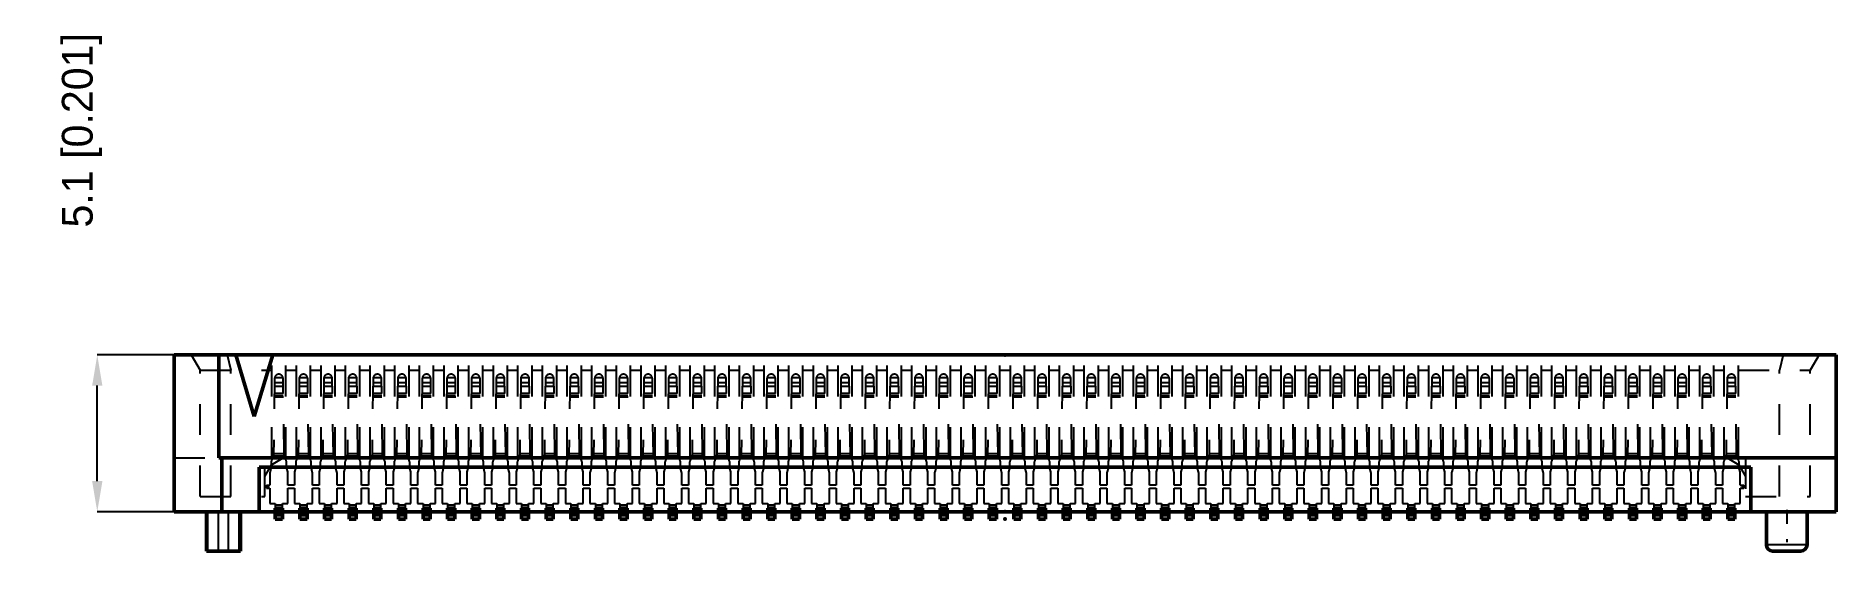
# Model space of a CAD drawing. Header units: millimetres. Extents: x -31.5 to 27, y -1.3 to 15.5.
import ezdxf

# ---------------------------------------------------------------- set-up
doc = ezdxf.new("R2010")
doc.units = ezdxf.units.MM
doc.linetypes.add('Center', pattern=[1.5, 0.45, -0.5, 0.05, -0.5])
doc.linetypes.add('Dashed', pattern=[2, 1, -1])
for name, color, linetype, lineweight in [('2d ConnectionPoints', 7, 'Continuous', 50), ('AM_0', 7, 'Continuous', 50), ('AM_4', 3, 'Continuous', 25), ('AM_5', 3, 'Continuous', 25), ('AM_7', 7, 'Center', 25), ('AM_9', 6, 'Dashed', 25)]:
    doc.layers.add(name, color=color, linetype=linetype, lineweight=lineweight)
doc.dimstyles.new('ISO-25', dxfattribs={"dimtxt": 2.5, "dimasz": 2.5, "dimexe": 1.25, "dimexo": 0.625, "dimtad": 1, "dimtxsty": 'Standard', "dimcen": 2.5, "dimadec": 0, "dimazin": 0, "dimtfac": 1, "dimtmove": 0, "dimatfit": 3, "dimfxl": 1, "dimarcsym": 0})

msp = doc.modelspace()

# ---------------------------------------------------------------- blocks, each defined once
blk = doc.blocks.new('1_ERF8_C_211_05_0_060PN_0_in_ERF8_060_05_0_L_DV_TR_0')
at = {"layer": 'AM_0'}
for p, q in [((-23.485, 0.123), (-23.715, 0.123)), ((-23.715, 0.123), (-23.715, -0.235)), ((-23.485, 0.008), (-23.715, 0.008)), ((-23.485, -0.235), (-23.485, 0.123)), ((-22.915, 0.123), (-22.915, -0.235)), ((-22.685, 0.123), (-22.915, 0.123)), ((-22.685, 0.008), (-22.915, 0.008)), ((-22.685, -0.235), (-22.685, 0.123)), ((-21.885, 0.123), (-22.115, 0.123)), ((-22.115, 0.123), (-22.115, -0.235)), ((-21.885, 0.008), (-22.115, 0.008)), ((-21.885, -0.235), (-21.885, 0.123)), ((-21.315, 0.123), (-21.315, -0.235)), ((-21.085, 0.123), (-21.315, 0.123)), ((-21.085, 0.008), (-21.315, 0.008)), ((-21.085, -0.235), (-21.085, 0.123)), ((-20.515, 0.123), (-20.515, -0.235)), ((-20.285, 0.123), (-20.515, 0.123)), ((-20.285, 0.008), (-20.515, 0.008)), ((-20.285, -0.235), (-20.285, 0.123)), ((-19.715, 0.123), (-19.715, -0.235)), ((-19.485, 0.123), (-19.715, 0.123)), ((-19.485, 0.008), (-19.715, 0.008)), ((-19.485, -0.235), (-19.485, 0.123)), ((-18.685, 0.123), (-18.915, 0.123)), ((-18.915, 0.123), (-18.915, -0.235)), ((-18.685, 0.008), (-18.915, 0.008)), ((-18.685, -0.235), (-18.685, 0.123)), ((-17.885, 0.123), (-18.115, 0.123)), ((-18.115, 0.123), (-18.115, -0.235)), ((-17.885, 0.008), (-18.115, 0.008)), ((-17.885, -0.235), (-17.885, 0.123)), ((-17.085, 0.123), (-17.315, 0.123)), ((-17.315, 0.123), (-17.315, -0.235)), ((-17.085, 0.008), (-17.315, 0.008)), ((-17.085, -0.235), (-17.085, 0.123)), ((-16.285, 0.123), (-16.515, 0.123)), ((-16.515, 0.123), (-16.515, -0.235)), ((-16.285, 0.008), (-16.515, 0.008)), ((-16.285, -0.235), (-16.285, 0.123)), ((-15.715, 0.123), (-15.715, -0.235)), ((-15.485, 0.123), (-15.715, 0.123)), ((-15.485, 0.008), (-15.715, 0.008)), ((-15.485, -0.235), (-15.485, 0.123)), ((-14.915, 0.123), (-14.915, -0.235)), ((-14.685, 0.123), (-14.915, 0.123)), ((-14.685, 0.008), (-14.915, 0.008)), ((-14.685, -0.235), (-14.685, 0.123)), ((-14.115, 0.123), (-14.115, -0.235)), ((-13.885, 0.123), (-14.115, 0.123)), ((-13.885, 0.008), (-14.115, 0.008)), ((-13.885, -0.235), (-13.885, 0.123)), ((-13.315, 0.123), (-13.315, -0.235)), ((-13.085, 0.123), (-13.315, 0.123)), ((-13.085, 0.008), (-13.315, 0.008)), ((-13.085, -0.235), (-13.085, 0.123)), ((-12.515, 0.123), (-12.515, -0.235)), ((-12.285, 0.123), (-12.515, 0.123)), ((-12.285, 0.008), (-12.515, 0.008)), ((-12.285, -0.235), (-12.285, 0.123)), ((-11.715, 0.123), (-11.715, -0.235)), ((-11.485, 0.123), (-11.715, 0.123)), ((-11.485, 0.008), (-11.715, 0.008)), ((-11.485, -0.235), (-11.485, 0.123)), ((-10.915, 0.123), (-10.915, -0.235)), ((-10.685, 0.123), (-10.915, 0.123)), ((-10.685, 0.008), (-10.915, 0.008)), ((-10.685, -0.235), (-10.685, 0.123)), ((-10.115, 0.123), (-10.115, -0.235)), ((-9.885, 0.123), (-10.115, 0.123)), ((-9.885, 0.008), (-10.115, 0.008)), ((-9.885, -0.235), (-9.885, 0.123)), ((-9.315, 0.123), (-9.315, -0.235)), ((-9.085, 0.123), (-9.315, 0.123)), ((-9.085, 0.008), (-9.315, 0.008)), ((-9.085, -0.235), (-9.085, 0.123)), ((-8.515, 0.123), (-8.515, -0.235)), ((-8.285, 0.123), (-8.515, 0.123)), ((-8.285, 0.008), (-8.515, 0.008)), ((-8.285, -0.235), (-8.285, 0.123)), ((-7.485, 0.123), (-7.715, 0.123)), ((-7.715, 0.123), (-7.715, -0.235)), ((-7.485, 0.008), (-7.715, 0.008)), ((-7.485, -0.235), (-7.485, 0.123)), ((-6.685, 0.123), (-6.915, 0.123)), ((-6.915, 0.123), (-6.915, -0.235)), ((-6.685, 0.008), (-6.915, 0.008)), ((-6.685, -0.235), (-6.685, 0.123)), ((-6.115, 0.123), (-6.115, -0.235)), ((-5.885, 0.123), (-6.115, 0.123)), ((-5.885, 0.008), (-6.115, 0.008)), ((-5.885, -0.235), (-5.885, 0.123)), ((-5.085, 0.123), (-5.315, 0.123)), ((-5.315, 0.123), (-5.315, -0.235)), ((-5.085, 0.008), (-5.315, 0.008)), ((-5.085, -0.235), (-5.085, 0.123)), ((-4.515, 0.123), (-4.515, -0.235)), ((-4.285, 0.123), (-4.515, 0.123)), ((-4.285, 0.008), (-4.515, 0.008)), ((-4.285, -0.235), (-4.285, 0.123)), ((-3.485, 0.123), (-3.715, 0.123)), ((-3.715, 0.123), (-3.715, -0.235)), ((-3.485, 0.008), (-3.715, 0.008)), ((-3.485, -0.235), (-3.485, 0.123)), ((-2.915, 0.123), (-2.915, -0.235)), ((-2.685, 0.123), (-2.915, 0.123)), ((-2.685, 0.008), (-2.915, 0.008)), ((-2.685, -0.235), (-2.685, 0.123)), ((-1.885, 0.123), (-2.115, 0.123)), ((-2.115, 0.123), (-2.115, -0.235)), ((-1.885, 0.008), (-2.115, 0.008)), ((-1.885, -0.235), (-1.885, 0.123)), ((-1.315, 0.123), (-1.315, -0.235)), ((-1.085, 0.123), (-1.315, 0.123)), ((-1.085, 0.008), (-1.315, 0.008)), ((-1.085, -0.235), (-1.085, 0.123)), ((-0.515, 0.123), (-0.515, -0.235)), ((-0.285, 0.123), (-0.515, 0.123)), ((-0.285, 0.008), (-0.515, 0.008)), ((-0.285, -0.235), (-0.285, 0.123)), ((0.285, 0.123), (0.285, -0.235)), ((0.515, 0.123), (0.285, 0.123)), ((0.515, 0.008), (0.285, 0.008)), ((0.515, -0.235), (0.515, 0.123)), ((1.085, 0.123), (1.085, -0.235)), ((1.315, 0.123), (1.085, 0.123)), ((1.315, 0.008), (1.085, 0.008)), ((1.315, -0.235), (1.315, 0.123)), ((1.885, 0.123), (1.885, -0.235)), ((2.115, 0.123), (1.885, 0.123)), ((2.115, 0.008), (1.885, 0.008)), ((2.115, -0.235), (2.115, 0.123)), ((2.915, 0.123), (2.685, 0.123)), ((2.685, 0.123), (2.685, -0.235)), ((2.915, 0.008), (2.685, 0.008)), ((2.915, -0.235), (2.915, 0.123)), ((3.485, 0.123), (3.485, -0.235)), ((3.715, 0.123), (3.485, 0.123)), ((3.715, 0.008), (3.485, 0.008)), ((3.715, -0.235), (3.715, 0.123)), ((4.285, 0.123), (4.285, -0.235)), ((4.515, 0.123), (4.285, 0.123)), ((4.515, 0.008), (4.285, 0.008)), ((4.515, -0.235), (4.515, 0.123)), ((5.315, 0.123), (5.085, 0.123)), ((5.085, 0.123), (5.085, -0.235)), ((5.315, 0.008), (5.085, 0.008)), ((5.315, -0.235), (5.315, 0.123)), ((5.885, 0.123), (5.885, -0.235)), ((6.115, 0.123), (5.885, 0.123)), ((6.115, 0.008), (5.885, 0.008)), ((6.115, -0.235), (6.115, 0.123)), ((6.685, 0.123), (6.685, -0.235)), ((6.915, 0.123), (6.685, 0.123)), ((6.915, 0.008), (6.685, 0.008)), ((6.915, -0.235), (6.915, 0.123)), ((7.485, 0.123), (7.485, -0.235)), ((7.715, 0.123), (7.485, 0.123)), ((7.715, 0.008), (7.485, 0.008)), ((7.715, -0.235), (7.715, 0.123)), ((8.285, 0.123), (8.285, -0.235)), ((8.515, 0.123), (8.285, 0.123)), ((8.515, 0.008), (8.285, 0.008)), ((8.515, -0.235), (8.515, 0.123)), ((9.085, 0.123), (9.085, -0.235)), ((9.315, 0.123), (9.085, 0.123)), ((9.315, 0.008), (9.085, 0.008)), ((9.315, -0.235), (9.315, 0.123)), ((9.885, 0.123), (9.885, -0.235)), ((10.115, 0.123), (9.885, 0.123)), ((10.115, 0.008), (9.885, 0.008)), ((10.115, -0.235), (10.115, 0.123)), ((10.685, 0.123), (10.685, -0.235)), ((10.915, 0.123), (10.685, 0.123)), ((10.915, 0.008), (10.685, 0.008)), ((10.915, -0.235), (10.915, 0.123)), ((11.485, 0.123), (11.485, -0.235)), ((11.715, 0.123), (11.485, 0.123)), ((11.715, 0.008), (11.485, 0.008)), ((11.715, -0.235), (11.715, 0.123)), ((12.285, 0.123), (12.285, -0.235)), ((12.515, 0.123), (12.285, 0.123)), ((12.515, 0.008), (12.285, 0.008)), ((12.515, -0.235), (12.515, 0.123)), ((13.085, 0.123), (13.085, -0.235)), ((13.315, 0.123), (13.085, 0.123)), ((13.315, 0.008), (13.085, 0.008)), ((13.315, -0.235), (13.315, 0.123)), ((13.885, 0.123), (13.885, -0.235)), ((14.115, 0.123), (13.885, 0.123)), ((14.115, 0.008), (13.885, 0.008)), ((14.115, -0.235), (14.115, 0.123)), ((14.685, 0.123), (14.685, -0.235)), ((14.915, 0.123), (14.685, 0.123)), ((14.915, 0.008), (14.685, 0.008)), ((14.915, -0.235), (14.915, 0.123)), ((15.485, 0.123), (15.485, -0.235)), ((15.715, 0.123), (15.485, 0.123)), ((15.715, 0.008), (15.485, 0.008)), ((15.715, -0.235), (15.715, 0.123)), ((16.285, 0.123), (16.285, -0.235)), ((16.515, 0.123), (16.285, 0.123)), ((16.515, 0.008), (16.285, 0.008)), ((16.515, -0.235), (16.515, 0.123)), ((17.315, 0.123), (17.085, 0.123)), ((17.085, 0.123), (17.085, -0.235)), ((17.315, 0.008), (17.085, 0.008)), ((17.315, -0.235), (17.315, 0.123)), ((17.885, 0.123), (17.885, -0.235)), ((18.115, 0.123), (17.885, 0.123)), ((18.115, 0.008), (17.885, 0.008)), ((18.115, -0.235), (18.115, 0.123)), ((18.685, 0.123), (18.685, -0.235)), ((18.915, 0.123), (18.685, 0.123)), ((18.915, 0.008), (18.685, 0.008)), ((18.915, -0.235), (18.915, 0.123)), ((19.715, 0.123), (19.485, 0.123)), ((19.485, 0.123), (19.485, -0.235)), ((19.715, 0.008), (19.485, 0.008)), ((19.715, -0.235), (19.715, 0.123)), ((20.285, 0.123), (20.285, -0.235)), ((20.515, 0.123), (20.285, 0.123)), ((20.515, 0.008), (20.285, 0.008)), ((20.515, -0.235), (20.515, 0.123)), ((21.085, 0.123), (21.085, -0.235)), ((21.315, 0.123), (21.085, 0.123)), ((21.315, 0.008), (21.085, 0.008)), ((21.315, -0.235), (21.315, 0.123)), ((22.115, 0.123), (21.885, 0.123)), ((21.885, 0.123), (21.885, -0.235)), ((22.115, 0.008), (21.885, 0.008)), ((22.115, -0.235), (22.115, 0.123)), ((22.685, 0.123), (22.685, -0.235)), ((22.915, 0.123), (22.685, 0.123)), ((22.915, 0.008), (22.685, 0.008)), ((22.915, -0.235), (22.915, 0.123)), ((23.485, 0.123), (23.485, -0.235)), ((23.715, 0.123), (23.485, 0.123)), ((23.715, 0.008), (23.485, 0.008)), ((23.715, -0.235), (23.715, 0.123)), ((-23.485, -0.235), (-23.715, -0.235)), ((-22.685, -0.235), (-22.915, -0.235)), ((-21.885, -0.235), (-22.115, -0.235)), ((-21.085, -0.235), (-21.315, -0.235)), ((-20.285, -0.235), (-20.515, -0.235)), ((-19.485, -0.235), (-19.715, -0.235)), ((-18.685, -0.235), (-18.915, -0.235)), ((-17.885, -0.235), (-18.115, -0.235)), ((-17.085, -0.235), (-17.315, -0.235)), ((-16.285, -0.235), (-16.515, -0.235)), ((-15.485, -0.235), (-15.715, -0.235)), ((-14.685, -0.235), (-14.915, -0.235)), ((-13.885, -0.235), (-14.115, -0.235)), ((-13.085, -0.235), (-13.315, -0.235)), ((-12.285, -0.235), (-12.515, -0.235)), ((-11.485, -0.235), (-11.715, -0.235)), ((-10.685, -0.235), (-10.915, -0.235)), ((-9.885, -0.235), (-10.115, -0.235)), ((-9.085, -0.235), (-9.315, -0.235)), ((-8.285, -0.235), (-8.515, -0.235)), ((-7.485, -0.235), (-7.715, -0.235)), ((-6.685, -0.235), (-6.915, -0.235)), ((-5.885, -0.235), (-6.115, -0.235)), ((-5.085, -0.235), (-5.315, -0.235)), ((-4.285, -0.235), (-4.515, -0.235)), ((-3.485, -0.235), (-3.715, -0.235)), ((-2.685, -0.235), (-2.915, -0.235)), ((-1.885, -0.235), (-2.115, -0.235)), ((-1.085, -0.235), (-1.315, -0.235)), ((-0.285, -0.235), (-0.515, -0.235)), ((0.515, -0.235), (0.285, -0.235)), ((1.315, -0.235), (1.085, -0.235)), ((2.115, -0.235), (1.885, -0.235)), ((2.915, -0.235), (2.685, -0.235)), ((3.715, -0.235), (3.485, -0.235)), ((4.515, -0.235), (4.285, -0.235)), ((5.315, -0.235), (5.085, -0.235)), ((6.115, -0.235), (5.885, -0.235)), ((6.915, -0.235), (6.685, -0.235)), ((7.715, -0.235), (7.485, -0.235)), ((8.515, -0.235), (8.285, -0.235)), ((9.315, -0.235), (9.085, -0.235)), ((10.115, -0.235), (9.885, -0.235)), ((10.915, -0.235), (10.685, -0.235)), ((11.715, -0.235), (11.485, -0.235)), ((12.515, -0.235), (12.285, -0.235)), ((13.315, -0.235), (13.085, -0.235)), ((14.115, -0.235), (13.885, -0.235)), ((14.915, -0.235), (14.685, -0.235)), ((15.715, -0.235), (15.485, -0.235)), ((16.515, -0.235), (16.285, -0.235)), ((17.315, -0.235), (17.085, -0.235)), ((18.115, -0.235), (17.885, -0.235)), ((18.915, -0.235), (18.685, -0.235)), ((19.715, -0.235), (19.485, -0.235)), ((20.515, -0.235), (20.285, -0.235)), ((21.315, -0.235), (21.085, -0.235)), ((22.115, -0.235), (21.885, -0.235)), ((22.915, -0.235), (22.685, -0.235)), ((23.715, -0.235), (23.485, -0.235))]:
    blk.add_line(p, q, dxfattribs=at)
at = {"layer": 'AM_4'}
for p, q in [((-23.485, -0.13), (-23.715, -0.13)), ((-22.685, -0.13), (-22.915, -0.13)), ((-21.885, -0.13), (-22.115, -0.13)), ((-21.085, -0.13), (-21.315, -0.13)), ((-20.285, -0.13), (-20.515, -0.13)), ((-19.485, -0.13), (-19.715, -0.13)), ((-18.685, -0.13), (-18.915, -0.13)), ((-17.885, -0.13), (-18.115, -0.13)), ((-17.085, -0.13), (-17.315, -0.13)), ((-16.285, -0.13), (-16.515, -0.13)), ((-15.485, -0.13), (-15.715, -0.13)), ((-14.685, -0.13), (-14.915, -0.13)), ((-13.885, -0.13), (-14.115, -0.13)), ((-13.085, -0.13), (-13.315, -0.13)), ((-12.285, -0.13), (-12.515, -0.13)), ((-11.485, -0.13), (-11.715, -0.13)), ((-10.685, -0.13), (-10.915, -0.13)), ((-9.885, -0.13), (-10.115, -0.13)), ((-9.085, -0.13), (-9.315, -0.13)), ((-8.285, -0.13), (-8.515, -0.13)), ((-7.485, -0.13), (-7.715, -0.13)), ((-6.685, -0.13), (-6.915, -0.13)), ((-5.885, -0.13), (-6.115, -0.13)), ((-5.085, -0.13), (-5.315, -0.13)), ((-4.285, -0.13), (-4.515, -0.13)), ((-3.485, -0.13), (-3.715, -0.13)), ((-2.685, -0.13), (-2.915, -0.13)), ((-1.885, -0.13), (-2.115, -0.13)), ((-1.085, -0.13), (-1.315, -0.13)), ((-0.285, -0.13), (-0.515, -0.13)), ((0.515, -0.13), (0.285, -0.13)), ((1.315, -0.13), (1.085, -0.13)), ((2.115, -0.13), (1.885, -0.13)), ((2.915, -0.13), (2.685, -0.13)), ((3.715, -0.13), (3.485, -0.13)), ((4.515, -0.13), (4.285, -0.13)), ((5.315, -0.13), (5.085, -0.13)), ((6.115, -0.13), (5.885, -0.13)), ((6.915, -0.13), (6.685, -0.13)), ((7.715, -0.13), (7.485, -0.13)), ((8.515, -0.13), (8.285, -0.13)), ((9.315, -0.13), (9.085, -0.13)), ((10.115, -0.13), (9.885, -0.13)), ((10.915, -0.13), (10.685, -0.13)), ((11.715, -0.13), (11.485, -0.13)), ((12.515, -0.13), (12.285, -0.13)), ((13.315, -0.13), (13.085, -0.13)), ((14.115, -0.13), (13.885, -0.13)), ((14.915, -0.13), (14.685, -0.13)), ((15.715, -0.13), (15.485, -0.13)), ((16.515, -0.13), (16.285, -0.13)), ((17.315, -0.13), (17.085, -0.13)), ((18.115, -0.13), (17.885, -0.13)), ((18.915, -0.13), (18.685, -0.13)), ((19.715, -0.13), (19.485, -0.13)), ((20.515, -0.13), (20.285, -0.13)), ((21.315, -0.13), (21.085, -0.13)), ((22.115, -0.13), (21.885, -0.13)), ((22.915, -0.13), (22.685, -0.13)), ((23.715, -0.13), (23.485, -0.13))]:
    blk.add_line(p, q, dxfattribs=at)
at = {"layer": 'AM_9'}
for p, q in [((-23.738, 4.343), (-23.772, 1.849)), ((-23.46, 4.192), (-23.74, 4.192)), ((-23.464, 4.356), (-23.736, 4.356)), ((-23.592, 4.471), (-23.608, 4.471)), ((-23.428, 1.849), (-23.463, 4.343)), ((-22.938, 4.343), (-22.972, 1.849)), ((-22.66, 4.192), (-22.94, 4.192)), ((-22.664, 4.356), (-22.936, 4.356)), ((-22.792, 4.471), (-22.808, 4.471)), ((-22.628, 1.849), (-22.663, 4.343)), ((-22.138, 4.343), (-22.172, 1.849)), ((-21.86, 4.192), (-22.14, 4.192)), ((-21.864, 4.356), (-22.136, 4.356)), ((-21.992, 4.471), (-22.008, 4.471)), ((-21.828, 1.849), (-21.863, 4.343)), ((-21.338, 4.343), (-21.372, 1.849)), ((-21.06, 4.192), (-21.34, 4.192)), ((-21.064, 4.356), (-21.336, 4.356)), ((-21.192, 4.471), (-21.208, 4.471)), ((-21.028, 1.849), (-21.063, 4.343)), ((-20.538, 4.343), (-20.572, 1.849)), ((-20.26, 4.192), (-20.54, 4.192)), ((-20.264, 4.356), (-20.536, 4.356)), ((-20.392, 4.471), (-20.408, 4.471)), ((-20.228, 1.849), (-20.263, 4.343)), ((-19.738, 4.343), (-19.772, 1.849)), ((-19.46, 4.192), (-19.74, 4.192)), ((-19.464, 4.356), (-19.736, 4.356)), ((-19.592, 4.471), (-19.608, 4.471)), ((-19.428, 1.849), (-19.463, 4.343)), ((-18.938, 4.343), (-18.972, 1.849)), ((-18.66, 4.192), (-18.94, 4.192)), ((-18.664, 4.356), (-18.936, 4.356)), ((-18.792, 4.471), (-18.808, 4.471)), ((-18.628, 1.849), (-18.663, 4.343)), ((-18.138, 4.343), (-18.172, 1.849)), ((-17.86, 4.192), (-18.14, 4.192)), ((-17.864, 4.356), (-18.136, 4.356)), ((-17.992, 4.471), (-18.008, 4.471)), ((-17.828, 1.849), (-17.863, 4.343)), ((-17.338, 4.343), (-17.372, 1.849)), ((-17.06, 4.192), (-17.34, 4.192)), ((-17.064, 4.356), (-17.336, 4.356)), ((-17.192, 4.471), (-17.208, 4.471)), ((-17.028, 1.849), (-17.063, 4.343)), ((-16.538, 4.343), (-16.572, 1.849)), ((-16.26, 4.192), (-16.54, 4.192)), ((-16.264, 4.356), (-16.536, 4.356)), ((-16.392, 4.471), (-16.408, 4.471)), ((-16.228, 1.849), (-16.263, 4.343)), ((-15.738, 4.343), (-15.772, 1.849)), ((-15.46, 4.192), (-15.74, 4.192)), ((-15.464, 4.356), (-15.736, 4.356)), ((-15.592, 4.471), (-15.608, 4.471)), ((-15.428, 1.849), (-15.463, 4.343)), ((-14.938, 4.343), (-14.972, 1.849)), ((-14.66, 4.192), (-14.94, 4.192)), ((-14.664, 4.356), (-14.936, 4.356)), ((-14.792, 4.471), (-14.808, 4.471)), ((-14.628, 1.849), (-14.663, 4.343)), ((-14.138, 4.343), (-14.172, 1.849)), ((-13.86, 4.192), (-14.14, 4.192)), ((-13.864, 4.356), (-14.136, 4.356)), ((-13.992, 4.471), (-14.008, 4.471)), ((-13.828, 1.849), (-13.863, 4.343)), ((-13.338, 4.343), (-13.372, 1.849)), ((-13.06, 4.192), (-13.34, 4.192)), ((-13.064, 4.356), (-13.336, 4.356)), ((-13.192, 4.471), (-13.208, 4.471)), ((-13.028, 1.849), (-13.063, 4.343)), ((-12.538, 4.343), (-12.572, 1.849)), ((-12.26, 4.192), (-12.54, 4.192)), ((-12.264, 4.356), (-12.536, 4.356)), ((-12.392, 4.471), (-12.408, 4.471)), ((-12.228, 1.849), (-12.263, 4.343)), ((-11.738, 4.343), (-11.772, 1.849)), ((-11.46, 4.192), (-11.74, 4.192)), ((-11.464, 4.356), (-11.736, 4.356)), ((-11.592, 4.471), (-11.608, 4.471)), ((-11.428, 1.849), (-11.463, 4.343)), ((-10.938, 4.343), (-10.972, 1.849)), ((-10.66, 4.192), (-10.94, 4.192)), ((-10.664, 4.356), (-10.936, 4.356)), ((-10.792, 4.471), (-10.808, 4.471)), ((-10.628, 1.849), (-10.662, 4.343)), ((-10.138, 4.343), (-10.172, 1.849)), ((-9.86, 4.192), (-10.14, 4.192)), ((-9.864, 4.356), (-10.136, 4.356)), ((-9.992, 4.471), (-10.008, 4.471)), ((-9.828, 1.849), (-9.863, 4.343)), ((-9.338, 4.343), (-9.372, 1.849)), ((-9.06, 4.192), (-9.34, 4.192)), ((-9.064, 4.356), (-9.336, 4.356)), ((-9.192, 4.471), (-9.208, 4.471)), ((-9.028, 1.849), (-9.062, 4.343)), ((-8.538, 4.343), (-8.572, 1.849)), ((-8.26, 4.192), (-8.54, 4.192)), ((-8.264, 4.356), (-8.536, 4.356)), ((-8.392, 4.471), (-8.408, 4.471)), ((-8.228, 1.849), (-8.263, 4.343)), ((-7.738, 4.343), (-7.772, 1.849)), ((-7.46, 4.192), (-7.74, 4.192)), ((-7.464, 4.356), (-7.736, 4.356)), ((-7.592, 4.471), (-7.608, 4.471)), ((-7.428, 1.849), (-7.463, 4.343)), ((-6.938, 4.343), (-6.972, 1.849)), ((-6.66, 4.192), (-6.94, 4.192)), ((-6.664, 4.356), (-6.936, 4.356)), ((-6.792, 4.471), (-6.808, 4.471)), ((-6.628, 1.849), (-6.662, 4.343)), ((-6.138, 4.343), (-6.172, 1.849)), ((-5.86, 4.192), (-6.14, 4.192)), ((-5.864, 4.356), (-6.136, 4.356)), ((-5.992, 4.471), (-6.008, 4.471)), ((-5.828, 1.849), (-5.863, 4.343)), ((-5.338, 4.343), (-5.372, 1.849)), ((-5.06, 4.192), (-5.34, 4.192)), ((-5.064, 4.356), (-5.336, 4.356)), ((-5.192, 4.471), (-5.208, 4.471)), ((-5.028, 1.849), (-5.063, 4.343)), ((-4.538, 4.343), (-4.572, 1.849)), ((-4.26, 4.192), (-4.54, 4.192)), ((-4.264, 4.356), (-4.536, 4.356)), ((-4.392, 4.471), (-4.408, 4.471)), ((-4.228, 1.849), (-4.263, 4.343)), ((-3.738, 4.343), (-3.772, 1.849)), ((-3.46, 4.192), (-3.74, 4.192)), ((-3.464, 4.356), (-3.736, 4.356)), ((-3.592, 4.471), (-3.608, 4.471)), ((-3.428, 1.849), (-3.463, 4.343)), ((-2.938, 4.343), (-2.972, 1.849)), ((-2.66, 4.192), (-2.94, 4.192)), ((-2.664, 4.356), (-2.936, 4.356)), ((-2.792, 4.471), (-2.808, 4.471)), ((-2.628, 1.849), (-2.663, 4.343)), ((-2.138, 4.343), (-2.172, 1.849)), ((-1.86, 4.192), (-2.14, 4.192)), ((-1.864, 4.356), (-2.136, 4.356)), ((-1.992, 4.471), (-2.008, 4.471)), ((-1.828, 1.849), (-1.863, 4.343)), ((-1.338, 4.343), (-1.372, 1.849)), ((-1.06, 4.192), (-1.34, 4.192)), ((-1.064, 4.356), (-1.336, 4.356)), ((-1.192, 4.471), (-1.208, 4.471)), ((-1.028, 1.849), (-1.063, 4.343)), ((-0.538, 4.343), (-0.572, 1.849)), ((-0.26, 4.192), (-0.54, 4.192)), ((-0.264, 4.356), (-0.536, 4.356)), ((-0.392, 4.471), (-0.408, 4.471)), ((-0.228, 1.849), (-0.263, 4.343)), ((0.262, 4.343), (0.228, 1.849)), ((0.54, 4.192), (0.26, 4.192)), ((0.536, 4.356), (0.264, 4.356)), ((0.408, 4.471), (0.392, 4.471)), ((0.572, 1.849), (0.538, 4.343)), ((1.062, 4.343), (1.028, 1.849)), ((1.34, 4.192), (1.06, 4.192)), ((1.336, 4.356), (1.064, 4.356)), ((1.208, 4.471), (1.192, 4.471)), ((1.372, 1.849), (1.337, 4.343)), ((1.862, 4.343), (1.828, 1.849)), ((2.14, 4.192), (1.86, 4.192)), ((2.136, 4.356), (1.864, 4.356)), ((2.008, 4.471), (1.992, 4.471)), ((2.172, 1.849), (2.137, 4.343)), ((2.662, 4.343), (2.628, 1.849)), ((2.94, 4.192), (2.66, 4.192)), ((2.936, 4.356), (2.664, 4.356)), ((2.808, 4.471), (2.792, 4.471)), ((2.972, 1.849), (2.938, 4.343)), ((3.462, 4.343), (3.428, 1.849)), ((3.74, 4.192), (3.46, 4.192)), ((3.736, 4.356), (3.464, 4.356)), ((3.608, 4.471), (3.592, 4.471)), ((3.772, 1.849), (3.737, 4.343)), ((4.262, 4.343), (4.228, 1.849)), ((4.54, 4.192), (4.26, 4.192)), ((4.536, 4.356), (4.264, 4.356)), ((4.408, 4.471), (4.392, 4.471)), ((4.572, 1.849), (4.537, 4.343)), ((5.062, 4.343), (5.028, 1.849)), ((5.34, 4.192), (5.06, 4.192)), ((5.336, 4.356), (5.064, 4.356)), ((5.208, 4.471), (5.192, 4.471)), ((5.372, 1.849), (5.337, 4.343)), ((5.862, 4.343), (5.828, 1.849)), ((6.14, 4.192), (5.86, 4.192)), ((6.136, 4.356), (5.864, 4.356)), ((6.008, 4.471), (5.992, 4.471)), ((6.172, 1.849), (6.137, 4.343)), ((6.662, 4.343), (6.628, 1.849)), ((6.94, 4.192), (6.66, 4.192)), ((6.936, 4.356), (6.664, 4.356)), ((6.808, 4.471), (6.792, 4.471)), ((6.972, 1.849), (6.937, 4.343)), ((7.462, 4.343), (7.428, 1.849)), ((7.74, 4.192), (7.46, 4.192)), ((7.736, 4.356), (7.464, 4.356)), ((7.608, 4.471), (7.592, 4.471)), ((7.772, 1.849), (7.737, 4.343)), ((8.262, 4.343), (8.228, 1.849)), ((8.54, 4.192), (8.26, 4.192)), ((8.536, 4.356), (8.264, 4.356)), ((8.408, 4.471), (8.392, 4.471)), ((8.572, 1.849), (8.537, 4.343)), ((9.062, 4.343), (9.028, 1.849)), ((9.34, 4.192), (9.06, 4.192)), ((9.336, 4.356), (9.064, 4.356)), ((9.208, 4.471), (9.192, 4.471)), ((9.372, 1.849), (9.337, 4.343)), ((9.862, 4.343), (9.828, 1.849)), ((10.14, 4.192), (9.86, 4.192)), ((10.136, 4.356), (9.864, 4.356)), ((10.008, 4.471), (9.992, 4.471)), ((10.172, 1.849), (10.137, 4.343)), ((10.662, 4.343), (10.628, 1.849)), ((10.94, 4.192), (10.66, 4.192)), ((10.936, 4.356), (10.664, 4.356)), ((10.808, 4.471), (10.792, 4.471)), ((10.972, 1.849), (10.938, 4.343)), ((11.462, 4.343), (11.428, 1.849)), ((11.74, 4.192), (11.46, 4.192)), ((11.736, 4.356), (11.464, 4.356)), ((11.608, 4.471), (11.592, 4.471)), ((11.772, 1.849), (11.738, 4.343)), ((12.262, 4.343), (12.228, 1.849)), ((12.54, 4.192), (12.26, 4.192)), ((12.536, 4.356), (12.264, 4.356)), ((12.408, 4.471), (12.392, 4.471)), ((12.572, 1.849), (12.537, 4.343)), ((13.062, 4.343), (13.028, 1.849)), ((13.34, 4.192), (13.06, 4.192)), ((13.336, 4.356), (13.064, 4.356)), ((13.208, 4.471), (13.192, 4.471)), ((13.372, 1.849), (13.338, 4.343)), ((13.862, 4.343), (13.828, 1.849)), ((14.14, 4.192), (13.86, 4.192)), ((14.136, 4.356), (13.864, 4.356)), ((14.008, 4.471), (13.992, 4.471)), ((14.172, 1.849), (14.137, 4.343)), ((14.662, 4.343), (14.628, 1.849)), ((14.94, 4.192), (14.66, 4.192)), ((14.936, 4.356), (14.664, 4.356)), ((14.808, 4.471), (14.792, 4.471)), ((14.972, 1.849), (14.938, 4.343)), ((15.462, 4.343), (15.428, 1.849)), ((15.74, 4.192), (15.46, 4.192)), ((15.736, 4.356), (15.464, 4.356)), ((15.608, 4.471), (15.592, 4.471)), ((15.772, 1.849), (15.738, 4.343)), ((16.262, 4.343), (16.228, 1.849)), ((16.54, 4.192), (16.26, 4.192)), ((16.536, 4.356), (16.264, 4.356)), ((16.408, 4.471), (16.392, 4.471)), ((16.572, 1.849), (16.538, 4.343)), ((17.062, 4.343), (17.028, 1.849)), ((17.34, 4.192), (17.06, 4.192)), ((17.336, 4.356), (17.064, 4.356)), ((17.208, 4.471), (17.192, 4.471)), ((17.372, 1.849), (17.338, 4.343)), ((17.862, 4.343), (17.828, 1.849)), ((18.14, 4.192), (17.86, 4.192)), ((18.136, 4.356), (17.864, 4.356)), ((18.008, 4.471), (17.992, 4.471)), ((18.172, 1.849), (18.138, 4.343)), ((18.662, 4.343), (18.628, 1.849)), ((18.94, 4.192), (18.66, 4.192)), ((18.936, 4.356), (18.664, 4.356)), ((18.808, 4.471), (18.792, 4.471)), ((18.972, 1.849), (18.938, 4.343)), ((19.462, 4.343), (19.428, 1.849)), ((19.74, 4.192), (19.46, 4.192)), ((19.736, 4.356), (19.464, 4.356)), ((19.608, 4.471), (19.592, 4.471)), ((19.772, 1.849), (19.738, 4.343)), ((20.262, 4.343), (20.228, 1.849)), ((20.54, 4.192), (20.26, 4.192)), ((20.536, 4.356), (20.264, 4.356)), ((20.408, 4.471), (20.392, 4.471)), ((20.572, 1.849), (20.538, 4.343)), ((21.062, 4.343), (21.028, 1.849)), ((21.34, 4.192), (21.06, 4.192)), ((21.336, 4.356), (21.064, 4.356)), ((21.208, 4.471), (21.192, 4.471)), ((21.372, 1.849), (21.338, 4.343)), ((21.862, 4.343), (21.828, 1.849)), ((22.14, 4.192), (21.86, 4.192)), ((22.136, 4.356), (21.864, 4.356)), ((22.008, 4.471), (21.992, 4.471)), ((22.172, 1.849), (22.138, 4.343)), ((22.662, 4.343), (22.628, 1.849)), ((22.94, 4.192), (22.66, 4.192)), ((22.936, 4.356), (22.664, 4.356)), ((22.808, 4.471), (22.792, 4.471)), ((22.972, 1.849), (22.938, 4.343)), ((23.462, 4.343), (23.428, 1.849)), ((23.74, 4.192), (23.46, 4.192)), ((23.736, 4.356), (23.464, 4.356)), ((23.608, 4.471), (23.592, 4.471)), ((23.772, 1.849), (23.738, 4.343)), ((-23.454, 3.731), (-23.746, 3.731)), ((-23.455, 3.769), (-23.745, 3.769)), ((-23.456, 3.844), (-23.744, 3.844)), ((-23.459, 4.075), (-23.741, 4.075)), ((-22.654, 3.731), (-22.946, 3.731)), ((-22.655, 3.769), (-22.945, 3.769)), ((-22.656, 3.844), (-22.944, 3.844)), ((-22.659, 4.075), (-22.941, 4.075)), ((-21.854, 3.731), (-22.146, 3.731)), ((-21.855, 3.769), (-22.145, 3.769)), ((-21.856, 3.844), (-22.144, 3.844)), ((-21.859, 4.075), (-22.141, 4.075)), ((-21.054, 3.731), (-21.346, 3.731)), ((-21.055, 3.769), (-21.345, 3.769)), ((-21.056, 3.844), (-21.344, 3.844)), ((-21.059, 4.075), (-21.341, 4.075)), ((-20.254, 3.731), (-20.546, 3.731)), ((-20.255, 3.769), (-20.545, 3.769)), ((-20.256, 3.844), (-20.544, 3.844)), ((-20.259, 4.075), (-20.541, 4.075)), ((-19.454, 3.731), (-19.746, 3.731)), ((-19.455, 3.769), (-19.745, 3.769)), ((-19.456, 3.844), (-19.744, 3.844)), ((-19.459, 4.075), (-19.741, 4.075)), ((-18.654, 3.731), (-18.946, 3.731)), ((-18.655, 3.769), (-18.945, 3.769)), ((-18.656, 3.844), (-18.944, 3.844)), ((-18.659, 4.075), (-18.941, 4.075)), ((-17.854, 3.731), (-18.146, 3.731)), ((-17.855, 3.769), (-18.145, 3.769)), ((-17.856, 3.844), (-18.144, 3.844)), ((-17.859, 4.075), (-18.141, 4.075)), ((-17.054, 3.731), (-17.346, 3.731)), ((-17.055, 3.769), (-17.345, 3.769)), ((-17.056, 3.844), (-17.344, 3.844)), ((-17.059, 4.075), (-17.341, 4.075)), ((-16.254, 3.731), (-16.546, 3.731)), ((-16.255, 3.769), (-16.545, 3.769)), ((-16.256, 3.844), (-16.544, 3.844)), ((-16.259, 4.075), (-16.541, 4.075)), ((-15.454, 3.731), (-15.746, 3.731)), ((-15.455, 3.769), (-15.745, 3.769)), ((-15.456, 3.844), (-15.744, 3.844)), ((-15.459, 4.075), (-15.741, 4.075)), ((-14.654, 3.731), (-14.946, 3.731)), ((-14.655, 3.769), (-14.945, 3.769)), ((-14.656, 3.844), (-14.944, 3.844)), ((-14.659, 4.075), (-14.941, 4.075)), ((-13.854, 3.731), (-14.146, 3.731)), ((-13.855, 3.769), (-14.145, 3.769)), ((-13.856, 3.844), (-14.144, 3.844)), ((-13.859, 4.075), (-14.141, 4.075)), ((-13.054, 3.731), (-13.346, 3.731)), ((-13.055, 3.769), (-13.345, 3.769)), ((-13.056, 3.844), (-13.344, 3.844)), ((-13.059, 4.075), (-13.341, 4.075)), ((-12.254, 3.731), (-12.546, 3.731)), ((-12.255, 3.769), (-12.545, 3.769)), ((-12.256, 3.844), (-12.544, 3.844)), ((-12.259, 4.075), (-12.541, 4.075)), ((-11.454, 3.731), (-11.746, 3.731)), ((-11.455, 3.769), (-11.745, 3.769)), ((-11.456, 3.844), (-11.744, 3.844)), ((-11.459, 4.075), (-11.741, 4.075)), ((-10.654, 3.731), (-10.946, 3.731)), ((-10.655, 3.769), (-10.945, 3.769)), ((-10.656, 3.844), (-10.944, 3.844)), ((-10.659, 4.075), (-10.941, 4.075)), ((-9.854, 3.731), (-10.146, 3.731)), ((-9.855, 3.769), (-10.145, 3.769)), ((-9.856, 3.844), (-10.144, 3.844)), ((-9.859, 4.075), (-10.141, 4.075)), ((-9.054, 3.731), (-9.346, 3.731)), ((-9.055, 3.769), (-9.345, 3.769)), ((-9.056, 3.844), (-9.344, 3.844)), ((-9.059, 4.075), (-9.341, 4.075)), ((-8.254, 3.731), (-8.546, 3.731)), ((-8.255, 3.769), (-8.545, 3.769)), ((-8.256, 3.844), (-8.544, 3.844)), ((-8.259, 4.075), (-8.541, 4.075)), ((-7.454, 3.731), (-7.746, 3.731)), ((-7.455, 3.769), (-7.745, 3.769)), ((-7.456, 3.844), (-7.744, 3.844)), ((-7.459, 4.075), (-7.741, 4.075)), ((-6.654, 3.731), (-6.946, 3.731)), ((-6.655, 3.769), (-6.945, 3.769)), ((-6.656, 3.844), (-6.944, 3.844)), ((-6.659, 4.075), (-6.941, 4.075)), ((-5.854, 3.731), (-6.146, 3.731)), ((-5.855, 3.769), (-6.145, 3.769)), ((-5.856, 3.844), (-6.144, 3.844)), ((-5.859, 4.075), (-6.141, 4.075)), ((-5.054, 3.731), (-5.346, 3.731)), ((-5.055, 3.769), (-5.345, 3.769)), ((-5.056, 3.844), (-5.344, 3.844)), ((-5.059, 4.075), (-5.341, 4.075)), ((-4.254, 3.731), (-4.546, 3.731)), ((-4.255, 3.769), (-4.545, 3.769)), ((-4.256, 3.844), (-4.544, 3.844)), ((-4.259, 4.075), (-4.541, 4.075)), ((-3.454, 3.731), (-3.746, 3.731)), ((-3.455, 3.769), (-3.745, 3.769)), ((-3.456, 3.844), (-3.744, 3.844)), ((-3.459, 4.075), (-3.741, 4.075)), ((-2.654, 3.731), (-2.946, 3.731)), ((-2.655, 3.769), (-2.945, 3.769)), ((-2.656, 3.844), (-2.944, 3.844)), ((-2.659, 4.075), (-2.941, 4.075)), ((-1.854, 3.731), (-2.146, 3.731)), ((-1.855, 3.769), (-2.145, 3.769)), ((-1.856, 3.844), (-2.144, 3.844)), ((-1.859, 4.075), (-2.141, 4.075)), ((-1.054, 3.731), (-1.346, 3.731)), ((-1.055, 3.769), (-1.345, 3.769)), ((-1.056, 3.844), (-1.344, 3.844)), ((-1.059, 4.075), (-1.341, 4.075)), ((-0.254, 3.731), (-0.546, 3.731)), ((-0.255, 3.769), (-0.545, 3.769)), ((-0.256, 3.844), (-0.544, 3.844)), ((-0.259, 4.075), (-0.541, 4.075)), ((0.546, 3.731), (0.254, 3.731)), ((0.545, 3.769), (0.255, 3.769)), ((0.544, 3.844), (0.256, 3.844)), ((0.541, 4.075), (0.259, 4.075)), ((1.346, 3.731), (1.054, 3.731)), ((1.345, 3.769), (1.055, 3.769)), ((1.344, 3.844), (1.056, 3.844)), ((1.341, 4.075), (1.059, 4.075)), ((2.146, 3.731), (1.854, 3.731)), ((2.145, 3.769), (1.855, 3.769)), ((2.144, 3.844), (1.856, 3.844)), ((2.141, 4.075), (1.859, 4.075)), ((2.946, 3.731), (2.654, 3.731)), ((2.945, 3.769), (2.655, 3.769)), ((2.944, 3.844), (2.656, 3.844)), ((2.941, 4.075), (2.659, 4.075)), ((3.746, 3.731), (3.454, 3.731)), ((3.745, 3.769), (3.455, 3.769)), ((3.744, 3.844), (3.456, 3.844)), ((3.741, 4.075), (3.459, 4.075)), ((4.546, 3.731), (4.254, 3.731)), ((4.545, 3.769), (4.255, 3.769)), ((4.544, 3.844), (4.256, 3.844)), ((4.541, 4.075), (4.259, 4.075)), ((5.346, 3.731), (5.054, 3.731)), ((5.345, 3.769), (5.055, 3.769)), ((5.344, 3.844), (5.056, 3.844)), ((5.341, 4.075), (5.059, 4.075)), ((6.146, 3.731), (5.854, 3.731)), ((6.145, 3.769), (5.855, 3.769)), ((6.144, 3.844), (5.856, 3.844)), ((6.141, 4.075), (5.859, 4.075)), ((6.946, 3.731), (6.654, 3.731)), ((6.945, 3.769), (6.655, 3.769)), ((6.944, 3.844), (6.656, 3.844)), ((6.941, 4.075), (6.659, 4.075)), ((7.746, 3.731), (7.454, 3.731)), ((7.745, 3.769), (7.455, 3.769)), ((7.744, 3.844), (7.456, 3.844)), ((7.741, 4.075), (7.459, 4.075)), ((8.546, 3.731), (8.254, 3.731)), ((8.545, 3.769), (8.255, 3.769)), ((8.544, 3.844), (8.256, 3.844)), ((8.541, 4.075), (8.259, 4.075)), ((9.346, 3.731), (9.054, 3.731)), ((9.345, 3.769), (9.055, 3.769)), ((9.344, 3.844), (9.056, 3.844)), ((9.341, 4.075), (9.059, 4.075)), ((10.146, 3.731), (9.854, 3.731)), ((10.145, 3.769), (9.855, 3.769)), ((10.144, 3.844), (9.856, 3.844)), ((10.141, 4.075), (9.859, 4.075)), ((10.946, 3.731), (10.654, 3.731)), ((10.945, 3.769), (10.655, 3.769)), ((10.944, 3.844), (10.656, 3.844)), ((10.941, 4.075), (10.659, 4.075)), ((11.746, 3.731), (11.454, 3.731)), ((11.745, 3.769), (11.455, 3.769)), ((11.744, 3.844), (11.456, 3.844)), ((11.741, 4.075), (11.459, 4.075)), ((12.546, 3.731), (12.254, 3.731)), ((12.545, 3.769), (12.255, 3.769)), ((12.544, 3.844), (12.256, 3.844)), ((12.541, 4.075), (12.259, 4.075)), ((13.346, 3.731), (13.054, 3.731)), ((13.345, 3.769), (13.055, 3.769)), ((13.344, 3.844), (13.056, 3.844)), ((13.341, 4.075), (13.059, 4.075)), ((14.146, 3.731), (13.854, 3.731)), ((14.145, 3.769), (13.855, 3.769)), ((14.144, 3.844), (13.856, 3.844)), ((14.141, 4.075), (13.859, 4.075)), ((14.946, 3.731), (14.654, 3.731)), ((14.945, 3.769), (14.655, 3.769)), ((14.944, 3.844), (14.656, 3.844)), ((14.941, 4.075), (14.659, 4.075)), ((15.746, 3.731), (15.454, 3.731)), ((15.745, 3.769), (15.455, 3.769)), ((15.744, 3.844), (15.456, 3.844)), ((15.741, 4.075), (15.459, 4.075)), ((16.546, 3.731), (16.254, 3.731)), ((16.545, 3.769), (16.255, 3.769)), ((16.544, 3.844), (16.256, 3.844)), ((16.541, 4.075), (16.259, 4.075)), ((17.346, 3.731), (17.054, 3.731)), ((17.345, 3.769), (17.055, 3.769)), ((17.344, 3.844), (17.056, 3.844)), ((17.341, 4.075), (17.059, 4.075)), ((18.146, 3.731), (17.854, 3.731)), ((18.145, 3.769), (17.855, 3.769)), ((18.144, 3.844), (17.856, 3.844)), ((18.141, 4.075), (17.859, 4.075)), ((18.946, 3.731), (18.654, 3.731)), ((18.945, 3.769), (18.655, 3.769)), ((18.944, 3.844), (18.656, 3.844)), ((18.941, 4.075), (18.659, 4.075)), ((19.746, 3.731), (19.454, 3.731)), ((19.745, 3.769), (19.455, 3.769)), ((19.744, 3.844), (19.456, 3.844)), ((19.741, 4.075), (19.459, 4.075)), ((20.546, 3.731), (20.254, 3.731)), ((20.545, 3.769), (20.255, 3.769)), ((20.544, 3.844), (20.256, 3.844)), ((20.541, 4.075), (20.259, 4.075)), ((21.346, 3.731), (21.054, 3.731)), ((21.345, 3.769), (21.055, 3.769)), ((21.344, 3.844), (21.056, 3.844)), ((21.341, 4.075), (21.059, 4.075)), ((22.146, 3.731), (21.854, 3.731)), ((22.145, 3.769), (21.855, 3.769)), ((22.144, 3.844), (21.856, 3.844)), ((22.141, 4.075), (21.859, 4.075)), ((22.946, 3.731), (22.654, 3.731)), ((22.945, 3.769), (22.655, 3.769)), ((22.944, 3.844), (22.656, 3.844)), ((22.941, 4.075), (22.659, 4.075)), ((23.746, 3.731), (23.454, 3.731)), ((23.745, 3.769), (23.455, 3.769)), ((23.744, 3.844), (23.456, 3.844)), ((23.741, 4.075), (23.459, 4.075)), ((-23.417, 1.772), (-23.783, 1.772)), ((-23.425, 1.81), (-23.775, 1.81)), ((-23.428, 1.885), (-23.772, 1.885)), ((-22.617, 1.772), (-22.983, 1.772)), ((-22.625, 1.81), (-22.975, 1.81)), ((-22.628, 1.885), (-22.972, 1.885)), ((-21.817, 1.772), (-22.183, 1.772)), ((-21.825, 1.81), (-22.175, 1.81)), ((-21.828, 1.885), (-22.172, 1.885)), ((-21.017, 1.772), (-21.383, 1.772)), ((-21.025, 1.81), (-21.375, 1.81)), ((-21.028, 1.885), (-21.372, 1.885)), ((-20.217, 1.772), (-20.583, 1.772)), ((-20.225, 1.81), (-20.575, 1.81)), ((-20.228, 1.885), (-20.572, 1.885)), ((-19.417, 1.772), (-19.783, 1.772)), ((-19.425, 1.81), (-19.775, 1.81)), ((-19.428, 1.885), (-19.772, 1.885)), ((-18.617, 1.772), (-18.983, 1.772)), ((-18.625, 1.81), (-18.975, 1.81)), ((-18.628, 1.885), (-18.972, 1.885)), ((-17.817, 1.772), (-18.183, 1.772)), ((-17.825, 1.81), (-18.175, 1.81)), ((-17.828, 1.885), (-18.172, 1.885)), ((-17.017, 1.772), (-17.383, 1.772)), ((-17.025, 1.81), (-17.375, 1.81)), ((-17.028, 1.885), (-17.372, 1.885)), ((-16.217, 1.772), (-16.583, 1.772)), ((-16.225, 1.81), (-16.575, 1.81)), ((-16.228, 1.885), (-16.572, 1.885)), ((-15.417, 1.772), (-15.783, 1.772)), ((-15.425, 1.81), (-15.775, 1.81)), ((-15.428, 1.885), (-15.772, 1.885)), ((-14.617, 1.772), (-14.983, 1.772)), ((-14.625, 1.81), (-14.975, 1.81)), ((-14.628, 1.885), (-14.972, 1.885)), ((-13.817, 1.772), (-14.183, 1.772)), ((-13.825, 1.81), (-14.175, 1.81)), ((-13.828, 1.885), (-14.172, 1.885)), ((-13.017, 1.772), (-13.383, 1.772)), ((-13.025, 1.81), (-13.375, 1.81)), ((-13.028, 1.885), (-13.372, 1.885)), ((-12.217, 1.772), (-12.583, 1.772)), ((-12.225, 1.81), (-12.575, 1.81)), ((-12.228, 1.885), (-12.572, 1.885)), ((-11.417, 1.772), (-11.783, 1.772)), ((-11.425, 1.81), (-11.775, 1.81)), ((-11.428, 1.885), (-11.772, 1.885)), ((-10.617, 1.772), (-10.983, 1.772)), ((-10.625, 1.81), (-10.975, 1.81)), ((-10.628, 1.885), (-10.972, 1.885)), ((-9.817, 1.772), (-10.183, 1.772)), ((-9.825, 1.81), (-10.175, 1.81)), ((-9.828, 1.885), (-10.172, 1.885)), ((-9.017, 1.772), (-9.383, 1.772)), ((-9.025, 1.81), (-9.375, 1.81)), ((-9.028, 1.885), (-9.372, 1.885)), ((-8.217, 1.772), (-8.583, 1.772)), ((-8.225, 1.81), (-8.575, 1.81)), ((-8.228, 1.885), (-8.572, 1.885)), ((-7.417, 1.772), (-7.783, 1.772)), ((-7.425, 1.81), (-7.775, 1.81)), ((-7.428, 1.885), (-7.772, 1.885)), ((-6.617, 1.772), (-6.983, 1.772)), ((-6.625, 1.81), (-6.975, 1.81)), ((-6.628, 1.885), (-6.972, 1.885)), ((-5.817, 1.772), (-6.183, 1.772)), ((-5.825, 1.81), (-6.175, 1.81)), ((-5.828, 1.885), (-6.172, 1.885)), ((-5.017, 1.772), (-5.383, 1.772)), ((-5.025, 1.81), (-5.375, 1.81)), ((-5.028, 1.885), (-5.372, 1.885)), ((-4.217, 1.772), (-4.583, 1.772)), ((-4.225, 1.81), (-4.575, 1.81)), ((-4.228, 1.885), (-4.572, 1.885)), ((-3.417, 1.772), (-3.783, 1.772)), ((-3.425, 1.81), (-3.775, 1.81)), ((-3.428, 1.885), (-3.772, 1.885)), ((-2.617, 1.772), (-2.983, 1.772)), ((-2.625, 1.81), (-2.975, 1.81)), ((-2.628, 1.885), (-2.972, 1.885)), ((-1.817, 1.772), (-2.183, 1.772)), ((-1.825, 1.81), (-2.175, 1.81)), ((-1.828, 1.885), (-2.172, 1.885)), ((-1.017, 1.772), (-1.383, 1.772)), ((-1.025, 1.81), (-1.375, 1.81)), ((-1.028, 1.885), (-1.372, 1.885)), ((-0.217, 1.772), (-0.583, 1.772)), ((-0.225, 1.81), (-0.575, 1.81)), ((-0.228, 1.885), (-0.572, 1.885)), ((0.583, 1.772), (0.217, 1.772)), ((0.575, 1.81), (0.225, 1.81)), ((0.572, 1.885), (0.228, 1.885)), ((1.383, 1.772), (1.017, 1.772)), ((1.375, 1.81), (1.025, 1.81)), ((1.372, 1.885), (1.028, 1.885)), ((2.183, 1.772), (1.817, 1.772)), ((2.175, 1.81), (1.825, 1.81)), ((2.172, 1.885), (1.828, 1.885)), ((2.983, 1.772), (2.617, 1.772)), ((2.975, 1.81), (2.625, 1.81)), ((2.972, 1.885), (2.628, 1.885)), ((3.783, 1.772), (3.417, 1.772)), ((3.775, 1.81), (3.425, 1.81)), ((3.772, 1.885), (3.428, 1.885)), ((4.583, 1.772), (4.217, 1.772)), ((4.575, 1.81), (4.225, 1.81)), ((4.572, 1.885), (4.228, 1.885)), ((5.383, 1.772), (5.017, 1.772)), ((5.375, 1.81), (5.025, 1.81)), ((5.372, 1.885), (5.028, 1.885)), ((6.183, 1.772), (5.817, 1.772)), ((6.175, 1.81), (5.825, 1.81)), ((6.172, 1.885), (5.828, 1.885)), ((6.983, 1.772), (6.617, 1.772)), ((6.975, 1.81), (6.625, 1.81)), ((6.972, 1.885), (6.628, 1.885)), ((7.783, 1.772), (7.417, 1.772)), ((7.775, 1.81), (7.425, 1.81)), ((7.772, 1.885), (7.428, 1.885)), ((8.583, 1.772), (8.217, 1.772)), ((8.575, 1.81), (8.225, 1.81)), ((8.572, 1.885), (8.228, 1.885)), ((9.383, 1.772), (9.017, 1.772)), ((9.375, 1.81), (9.025, 1.81)), ((9.372, 1.885), (9.028, 1.885)), ((10.183, 1.772), (9.817, 1.772)), ((10.175, 1.81), (9.825, 1.81)), ((10.172, 1.885), (9.828, 1.885)), ((10.983, 1.772), (10.617, 1.772)), ((10.975, 1.81), (10.625, 1.81)), ((10.972, 1.885), (10.628, 1.885)), ((11.783, 1.772), (11.417, 1.772)), ((11.775, 1.81), (11.425, 1.81)), ((11.772, 1.885), (11.428, 1.885)), ((12.583, 1.772), (12.217, 1.772)), ((12.575, 1.81), (12.225, 1.81)), ((12.572, 1.885), (12.228, 1.885)), ((13.383, 1.772), (13.017, 1.772)), ((13.375, 1.81), (13.025, 1.81)), ((13.372, 1.885), (13.028, 1.885)), ((14.183, 1.772), (13.817, 1.772)), ((14.175, 1.81), (13.825, 1.81)), ((14.172, 1.885), (13.828, 1.885)), ((14.983, 1.772), (14.617, 1.772)), ((14.975, 1.81), (14.625, 1.81)), ((14.972, 1.885), (14.628, 1.885)), ((15.783, 1.772), (15.417, 1.772)), ((15.775, 1.81), (15.425, 1.81)), ((15.772, 1.885), (15.428, 1.885)), ((16.583, 1.772), (16.217, 1.772)), ((16.575, 1.81), (16.225, 1.81)), ((16.572, 1.885), (16.228, 1.885)), ((17.383, 1.772), (17.017, 1.772)), ((17.375, 1.81), (17.025, 1.81)), ((17.372, 1.885), (17.028, 1.885)), ((18.183, 1.772), (17.817, 1.772)), ((18.175, 1.81), (17.825, 1.81)), ((18.172, 1.885), (17.828, 1.885)), ((18.983, 1.772), (18.617, 1.772)), ((18.975, 1.81), (18.625, 1.81)), ((18.972, 1.885), (18.628, 1.885)), ((19.783, 1.772), (19.417, 1.772)), ((19.775, 1.81), (19.425, 1.81)), ((19.772, 1.885), (19.428, 1.885)), ((20.583, 1.772), (20.217, 1.772)), ((20.575, 1.81), (20.225, 1.81)), ((20.572, 1.885), (20.228, 1.885)), ((21.383, 1.772), (21.017, 1.772)), ((21.375, 1.81), (21.025, 1.81)), ((21.372, 1.885), (21.028, 1.885)), ((22.183, 1.772), (21.817, 1.772)), ((22.175, 1.81), (21.825, 1.81)), ((22.172, 1.885), (21.828, 1.885)), ((22.983, 1.772), (22.617, 1.772)), ((22.975, 1.81), (22.625, 1.81)), ((22.972, 1.885), (22.628, 1.885)), ((23.783, 1.772), (23.417, 1.772)), ((23.775, 1.81), (23.425, 1.81)), ((23.772, 1.885), (23.428, 1.885)), ((-23.89, 1.272), (-23.89, 0.865)), ((-23.856, 1.41), (-23.887, 1.295)), ((-23.852, 1.616), (-23.856, 1.41)), ((-23.344, 1.41), (-23.348, 1.616)), ((-23.313, 1.295), (-23.344, 1.41)), ((-23.31, 0.865), (-23.31, 1.272)), ((-23.09, 1.272), (-23.09, 0.865)), ((-23.056, 1.41), (-23.087, 1.295)), ((-23.052, 1.616), (-23.056, 1.41)), ((-22.544, 1.41), (-22.548, 1.616)), ((-22.513, 1.295), (-22.544, 1.41)), ((-22.51, 0.865), (-22.51, 1.272)), ((-22.29, 1.272), (-22.29, 0.865)), ((-22.256, 1.41), (-22.287, 1.295)), ((-22.252, 1.616), (-22.256, 1.41)), ((-21.744, 1.41), (-21.748, 1.616)), ((-21.713, 1.295), (-21.744, 1.41)), ((-21.71, 0.865), (-21.71, 1.272)), ((-21.49, 1.272), (-21.49, 0.865)), ((-21.456, 1.41), (-21.487, 1.295)), ((-21.452, 1.616), (-21.456, 1.41)), ((-20.944, 1.41), (-20.948, 1.616)), ((-20.913, 1.295), (-20.944, 1.41)), ((-20.91, 0.865), (-20.91, 1.272)), ((-20.69, 1.272), (-20.69, 0.865)), ((-20.656, 1.41), (-20.687, 1.295)), ((-20.652, 1.616), (-20.656, 1.41)), ((-20.144, 1.41), (-20.148, 1.616)), ((-20.113, 1.295), (-20.144, 1.41)), ((-20.11, 0.865), (-20.11, 1.272)), ((-19.89, 1.272), (-19.89, 0.865)), ((-19.856, 1.41), (-19.887, 1.295)), ((-19.852, 1.616), (-19.856, 1.41)), ((-19.344, 1.41), (-19.348, 1.616)), ((-19.313, 1.295), (-19.344, 1.41)), ((-19.31, 0.865), (-19.31, 1.272)), ((-19.09, 1.272), (-19.09, 0.865)), ((-19.056, 1.41), (-19.087, 1.295)), ((-19.052, 1.616), (-19.056, 1.41)), ((-18.544, 1.41), (-18.548, 1.616)), ((-18.513, 1.295), (-18.544, 1.41)), ((-18.51, 0.865), (-18.51, 1.272)), ((-18.29, 1.272), (-18.29, 0.865)), ((-18.256, 1.41), (-18.287, 1.295)), ((-18.252, 1.616), (-18.256, 1.41)), ((-17.744, 1.41), (-17.748, 1.616)), ((-17.713, 1.295), (-17.744, 1.41)), ((-17.71, 0.865), (-17.71, 1.272)), ((-17.49, 1.272), (-17.49, 0.865)), ((-17.456, 1.41), (-17.487, 1.295)), ((-17.452, 1.616), (-17.456, 1.41)), ((-16.944, 1.41), (-16.948, 1.616)), ((-16.913, 1.295), (-16.944, 1.41)), ((-16.91, 0.865), (-16.91, 1.272)), ((-16.69, 1.272), (-16.69, 0.865)), ((-16.656, 1.41), (-16.687, 1.295)), ((-16.652, 1.616), (-16.656, 1.41)), ((-16.144, 1.41), (-16.148, 1.616)), ((-16.113, 1.295), (-16.144, 1.41)), ((-16.11, 0.865), (-16.11, 1.272)), ((-15.89, 1.272), (-15.89, 0.865)), ((-15.856, 1.41), (-15.887, 1.295)), ((-15.852, 1.616), (-15.856, 1.41)), ((-15.344, 1.41), (-15.348, 1.616)), ((-15.313, 1.295), (-15.344, 1.41)), ((-15.31, 0.865), (-15.31, 1.272)), ((-15.09, 1.272), (-15.09, 0.865)), ((-15.056, 1.41), (-15.087, 1.295)), ((-15.052, 1.616), (-15.056, 1.41)), ((-14.544, 1.41), (-14.548, 1.616)), ((-14.513, 1.295), (-14.544, 1.41)), ((-14.51, 0.865), (-14.51, 1.272)), ((-14.29, 1.272), (-14.29, 0.865)), ((-14.256, 1.41), (-14.287, 1.295)), ((-14.252, 1.616), (-14.256, 1.41)), ((-13.744, 1.41), (-13.748, 1.616)), ((-13.713, 1.295), (-13.744, 1.41)), ((-13.71, 0.865), (-13.71, 1.272)), ((-13.49, 1.272), (-13.49, 0.865)), ((-13.456, 1.41), (-13.487, 1.295)), ((-13.452, 1.616), (-13.456, 1.41)), ((-12.944, 1.41), (-12.948, 1.616)), ((-12.913, 1.295), (-12.944, 1.41)), ((-12.91, 0.865), (-12.91, 1.272)), ((-12.69, 1.272), (-12.69, 0.865)), ((-12.656, 1.41), (-12.687, 1.295)), ((-12.652, 1.616), (-12.656, 1.41)), ((-12.144, 1.41), (-12.148, 1.616)), ((-12.113, 1.295), (-12.144, 1.41)), ((-12.11, 0.865), (-12.11, 1.272)), ((-11.89, 1.272), (-11.89, 0.865)), ((-11.856, 1.41), (-11.887, 1.295)), ((-11.852, 1.616), (-11.856, 1.41)), ((-11.344, 1.41), (-11.348, 1.616)), ((-11.313, 1.295), (-11.344, 1.41)), ((-11.31, 0.865), (-11.31, 1.272)), ((-11.09, 1.272), (-11.09, 0.865)), ((-11.056, 1.41), (-11.087, 1.295)), ((-11.052, 1.616), (-11.056, 1.41)), ((-10.544, 1.41), (-10.548, 1.616)), ((-10.513, 1.295), (-10.544, 1.41)), ((-10.51, 0.865), (-10.51, 1.272)), ((-10.29, 1.272), (-10.29, 0.865)), ((-10.256, 1.41), (-10.287, 1.295)), ((-10.252, 1.616), (-10.256, 1.41)), ((-9.744, 1.41), (-9.748, 1.616)), ((-9.713, 1.295), (-9.744, 1.41)), ((-9.71, 0.865), (-9.71, 1.272)), ((-9.49, 1.272), (-9.49, 0.865)), ((-9.456, 1.41), (-9.487, 1.295)), ((-9.452, 1.616), (-9.456, 1.41)), ((-8.944, 1.41), (-8.948, 1.616)), ((-8.913, 1.295), (-8.944, 1.41)), ((-8.91, 0.865), (-8.91, 1.272)), ((-8.69, 1.272), (-8.69, 0.865)), ((-8.656, 1.41), (-8.687, 1.295)), ((-8.652, 1.616), (-8.656, 1.41)), ((-8.144, 1.41), (-8.148, 1.616)), ((-8.113, 1.295), (-8.144, 1.41)), ((-8.11, 0.865), (-8.11, 1.272)), ((-7.89, 1.272), (-7.89, 0.865)), ((-7.856, 1.41), (-7.887, 1.295)), ((-7.852, 1.616), (-7.856, 1.41)), ((-7.344, 1.41), (-7.348, 1.616)), ((-7.313, 1.295), (-7.344, 1.41)), ((-7.31, 0.865), (-7.31, 1.272)), ((-7.09, 1.272), (-7.09, 0.865)), ((-7.056, 1.41), (-7.087, 1.295)), ((-7.052, 1.616), (-7.056, 1.41)), ((-6.544, 1.41), (-6.548, 1.616)), ((-6.513, 1.295), (-6.544, 1.41)), ((-6.51, 0.865), (-6.51, 1.272)), ((-6.29, 1.272), (-6.29, 0.865)), ((-6.256, 1.41), (-6.287, 1.295)), ((-6.252, 1.616), (-6.256, 1.41)), ((-5.744, 1.41), (-5.748, 1.616)), ((-5.713, 1.295), (-5.744, 1.41)), ((-5.71, 0.865), (-5.71, 1.272)), ((-5.49, 1.272), (-5.49, 0.865)), ((-5.456, 1.41), (-5.487, 1.295)), ((-5.452, 1.616), (-5.456, 1.41)), ((-4.944, 1.41), (-4.948, 1.616)), ((-4.913, 1.295), (-4.944, 1.41)), ((-4.91, 0.865), (-4.91, 1.272)), ((-4.69, 1.272), (-4.69, 0.865)), ((-4.656, 1.41), (-4.687, 1.295)), ((-4.652, 1.616), (-4.656, 1.41)), ((-4.144, 1.41), (-4.148, 1.616)), ((-4.113, 1.295), (-4.144, 1.41)), ((-4.11, 0.865), (-4.11, 1.272)), ((-3.89, 1.272), (-3.89, 0.865)), ((-3.856, 1.41), (-3.887, 1.295)), ((-3.852, 1.616), (-3.856, 1.41)), ((-3.344, 1.41), (-3.348, 1.616)), ((-3.313, 1.295), (-3.344, 1.41)), ((-3.31, 0.865), (-3.31, 1.272)), ((-3.09, 1.272), (-3.09, 0.865)), ((-3.056, 1.41), (-3.087, 1.295)), ((-3.052, 1.616), (-3.056, 1.41)), ((-2.544, 1.41), (-2.548, 1.616)), ((-2.513, 1.295), (-2.544, 1.41)), ((-2.51, 0.865), (-2.51, 1.272)), ((-2.29, 1.272), (-2.29, 0.865)), ((-2.256, 1.41), (-2.287, 1.295)), ((-2.252, 1.616), (-2.256, 1.41)), ((-1.744, 1.41), (-1.748, 1.616)), ((-1.713, 1.295), (-1.744, 1.41)), ((-1.71, 0.865), (-1.71, 1.272)), ((-1.49, 1.272), (-1.49, 0.865)), ((-1.456, 1.41), (-1.487, 1.295)), ((-1.452, 1.616), (-1.456, 1.41)), ((-0.944, 1.41), (-0.948, 1.616)), ((-0.913, 1.295), (-0.944, 1.41)), ((-0.91, 0.865), (-0.91, 1.272)), ((-0.69, 1.272), (-0.69, 0.865)), ((-0.656, 1.41), (-0.687, 1.295)), ((-0.652, 1.616), (-0.656, 1.41)), ((-0.144, 1.41), (-0.148, 1.616)), ((-0.113, 1.295), (-0.144, 1.41)), ((-0.11, 0.865), (-0.11, 1.272)), ((0.11, 1.272), (0.11, 0.865)), ((0.144, 1.41), (0.113, 1.295)), ((0.148, 1.616), (0.144, 1.41)), ((0.656, 1.41), (0.652, 1.616)), ((0.687, 1.295), (0.656, 1.41)), ((0.69, 0.865), (0.69, 1.272)), ((0.91, 1.272), (0.91, 0.865)), ((0.944, 1.41), (0.913, 1.295)), ((0.948, 1.616), (0.944, 1.41)), ((1.456, 1.41), (1.452, 1.616)), ((1.487, 1.295), (1.456, 1.41)), ((1.49, 0.865), (1.49, 1.272)), ((1.71, 1.272), (1.71, 0.865)), ((1.744, 1.41), (1.713, 1.295)), ((1.748, 1.616), (1.744, 1.41)), ((2.256, 1.41), (2.252, 1.616)), ((2.287, 1.295), (2.256, 1.41)), ((2.29, 0.865), (2.29, 1.272)), ((2.51, 1.272), (2.51, 0.865)), ((2.544, 1.41), (2.513, 1.295)), ((2.548, 1.616), (2.544, 1.41)), ((3.056, 1.41), (3.052, 1.616)), ((3.087, 1.295), (3.056, 1.41)), ((3.09, 0.865), (3.09, 1.272)), ((3.31, 1.272), (3.31, 0.865)), ((3.344, 1.41), (3.313, 1.295)), ((3.348, 1.616), (3.344, 1.41)), ((3.856, 1.41), (3.852, 1.616)), ((3.887, 1.295), (3.856, 1.41)), ((3.89, 0.865), (3.89, 1.272)), ((4.11, 1.272), (4.11, 0.865)), ((4.144, 1.41), (4.113, 1.295)), ((4.148, 1.616), (4.144, 1.41)), ((4.656, 1.41), (4.652, 1.616)), ((4.687, 1.295), (4.656, 1.41)), ((4.69, 0.865), (4.69, 1.272)), ((4.91, 1.272), (4.91, 0.865)), ((4.944, 1.41), (4.913, 1.295)), ((4.948, 1.616), (4.944, 1.41)), ((5.456, 1.41), (5.452, 1.616)), ((5.487, 1.295), (5.456, 1.41)), ((5.49, 0.865), (5.49, 1.272)), ((5.71, 1.272), (5.71, 0.865)), ((5.744, 1.41), (5.713, 1.295)), ((5.748, 1.616), (5.744, 1.41)), ((6.256, 1.41), (6.252, 1.616)), ((6.287, 1.295), (6.256, 1.41)), ((6.29, 0.865), (6.29, 1.272)), ((6.51, 1.272), (6.51, 0.865)), ((6.544, 1.41), (6.513, 1.295)), ((6.548, 1.616), (6.544, 1.41)), ((7.056, 1.41), (7.052, 1.616)), ((7.087, 1.295), (7.056, 1.41)), ((7.09, 0.865), (7.09, 1.272)), ((7.31, 1.272), (7.31, 0.865)), ((7.344, 1.41), (7.313, 1.295)), ((7.348, 1.616), (7.344, 1.41)), ((7.856, 1.41), (7.852, 1.616)), ((7.887, 1.295), (7.856, 1.41)), ((7.89, 0.865), (7.89, 1.272)), ((8.11, 1.272), (8.11, 0.865)), ((8.144, 1.41), (8.113, 1.295)), ((8.148, 1.616), (8.144, 1.41)), ((8.656, 1.41), (8.652, 1.616)), ((8.687, 1.295), (8.656, 1.41)), ((8.69, 0.865), (8.69, 1.272)), ((8.91, 1.272), (8.91, 0.865)), ((8.944, 1.41), (8.913, 1.295)), ((8.948, 1.616), (8.944, 1.41)), ((9.456, 1.41), (9.452, 1.616)), ((9.487, 1.295), (9.456, 1.41)), ((9.49, 0.865), (9.49, 1.272)), ((9.71, 1.272), (9.71, 0.865)), ((9.744, 1.41), (9.713, 1.295)), ((9.748, 1.616), (9.744, 1.41)), ((10.256, 1.41), (10.252, 1.616)), ((10.287, 1.295), (10.256, 1.41)), ((10.29, 0.865), (10.29, 1.272)), ((10.51, 1.272), (10.51, 0.865)), ((10.544, 1.41), (10.513, 1.295)), ((10.548, 1.616), (10.544, 1.41)), ((11.056, 1.41), (11.052, 1.616)), ((11.087, 1.295), (11.056, 1.41)), ((11.09, 0.865), (11.09, 1.272)), ((11.31, 1.272), (11.31, 0.865)), ((11.344, 1.41), (11.313, 1.295)), ((11.348, 1.616), (11.344, 1.41)), ((11.856, 1.41), (11.852, 1.616)), ((11.887, 1.295), (11.856, 1.41)), ((11.89, 0.865), (11.89, 1.272)), ((12.11, 1.272), (12.11, 0.865)), ((12.144, 1.41), (12.113, 1.295)), ((12.148, 1.616), (12.144, 1.41)), ((12.656, 1.41), (12.652, 1.616)), ((12.687, 1.295), (12.656, 1.41)), ((12.69, 0.865), (12.69, 1.272)), ((12.91, 1.272), (12.91, 0.865)), ((12.944, 1.41), (12.913, 1.295)), ((12.948, 1.616), (12.944, 1.41)), ((13.456, 1.41), (13.452, 1.616)), ((13.487, 1.295), (13.456, 1.41)), ((13.49, 0.865), (13.49, 1.272)), ((13.71, 1.272), (13.71, 0.865)), ((13.744, 1.41), (13.713, 1.295)), ((13.748, 1.616), (13.744, 1.41)), ((14.256, 1.41), (14.252, 1.616)), ((14.287, 1.295), (14.256, 1.41)), ((14.29, 0.865), (14.29, 1.272)), ((14.51, 1.272), (14.51, 0.865)), ((14.544, 1.41), (14.513, 1.295)), ((14.548, 1.616), (14.544, 1.41)), ((15.056, 1.41), (15.052, 1.616)), ((15.087, 1.295), (15.056, 1.41)), ((15.09, 0.865), (15.09, 1.272)), ((15.31, 1.272), (15.31, 0.865)), ((15.344, 1.41), (15.313, 1.295)), ((15.348, 1.616), (15.344, 1.41)), ((15.856, 1.41), (15.852, 1.616)), ((15.887, 1.295), (15.856, 1.41)), ((15.89, 0.865), (15.89, 1.272)), ((16.11, 1.272), (16.11, 0.865)), ((16.144, 1.41), (16.113, 1.295)), ((16.148, 1.616), (16.144, 1.41)), ((16.656, 1.41), (16.652, 1.616)), ((16.687, 1.295), (16.656, 1.41)), ((16.69, 0.865), (16.69, 1.272)), ((16.91, 1.272), (16.91, 0.865)), ((16.944, 1.41), (16.913, 1.295)), ((16.948, 1.616), (16.944, 1.41)), ((17.456, 1.41), (17.452, 1.616)), ((17.487, 1.295), (17.456, 1.41)), ((17.49, 0.865), (17.49, 1.272)), ((17.71, 1.272), (17.71, 0.865)), ((17.744, 1.41), (17.713, 1.295)), ((17.748, 1.616), (17.744, 1.41)), ((18.256, 1.41), (18.252, 1.616)), ((18.287, 1.295), (18.256, 1.41)), ((18.29, 0.865), (18.29, 1.272)), ((18.51, 1.272), (18.51, 0.865)), ((18.544, 1.41), (18.513, 1.295)), ((18.548, 1.616), (18.544, 1.41)), ((19.056, 1.41), (19.052, 1.616)), ((19.087, 1.295), (19.056, 1.41)), ((19.09, 0.865), (19.09, 1.272)), ((19.31, 1.272), (19.31, 0.865)), ((19.344, 1.41), (19.313, 1.295)), ((19.348, 1.616), (19.344, 1.41)), ((19.856, 1.41), (19.852, 1.616)), ((19.887, 1.295), (19.856, 1.41)), ((19.89, 0.865), (19.89, 1.272)), ((20.11, 1.272), (20.11, 0.865)), ((20.144, 1.41), (20.113, 1.295)), ((20.148, 1.616), (20.144, 1.41)), ((20.656, 1.41), (20.652, 1.616)), ((20.687, 1.295), (20.656, 1.41)), ((20.69, 0.865), (20.69, 1.272)), ((20.91, 1.272), (20.91, 0.865)), ((20.944, 1.41), (20.913, 1.295)), ((20.948, 1.616), (20.944, 1.41)), ((21.456, 1.41), (21.452, 1.616)), ((21.487, 1.295), (21.456, 1.41)), ((21.49, 0.865), (21.49, 1.272)), ((21.71, 1.272), (21.71, 0.865)), ((21.744, 1.41), (21.713, 1.295)), ((21.748, 1.616), (21.744, 1.41)), ((22.256, 1.41), (22.252, 1.616)), ((22.287, 1.295), (22.256, 1.41)), ((22.29, 0.865), (22.29, 1.272)), ((22.51, 1.272), (22.51, 0.865)), ((22.544, 1.41), (22.513, 1.295)), ((22.548, 1.616), (22.544, 1.41)), ((23.056, 1.41), (23.052, 1.616)), ((23.087, 1.295), (23.056, 1.41)), ((23.09, 0.865), (23.09, 1.272)), ((23.31, 1.272), (23.31, 0.865)), ((23.344, 1.41), (23.313, 1.295)), ((23.348, 1.616), (23.344, 1.41)), ((23.856, 1.41), (23.852, 1.616)), ((23.887, 1.295), (23.856, 1.41)), ((23.89, 0.865), (23.89, 1.272)), ((-24, 0.865), (-23.89, 0.865)), ((-24, 0.865), (-24, 0.765)), ((-24, 0.765), (-23.89, 0.765)), ((-23.95, 0.865), (-23.95, 0.765)), ((-23.89, 0.765), (-23.89, 0.265)), ((-23.09, 0.865), (-23.31, 0.865)), ((-23.31, 0.265), (-23.31, 0.765)), ((-23.31, 0.765), (-23.09, 0.765)), ((-23.09, 0.765), (-23.09, 0.265)), ((-22.29, 0.865), (-22.51, 0.865)), ((-22.51, 0.265), (-22.51, 0.765)), ((-22.51, 0.765), (-22.29, 0.765)), ((-22.29, 0.765), (-22.29, 0.265)), ((-21.49, 0.865), (-21.71, 0.865)), ((-21.71, 0.265), (-21.71, 0.765)), ((-21.71, 0.765), (-21.49, 0.765)), ((-21.49, 0.765), (-21.49, 0.265)), ((-20.69, 0.865), (-20.91, 0.865)), ((-20.91, 0.265), (-20.91, 0.765)), ((-20.91, 0.765), (-20.69, 0.765)), ((-20.69, 0.765), (-20.69, 0.265)), ((-19.89, 0.865), (-20.11, 0.865)), ((-20.11, 0.265), (-20.11, 0.765)), ((-20.11, 0.765), (-19.89, 0.765)), ((-19.89, 0.765), (-19.89, 0.265)), ((-19.09, 0.865), (-19.31, 0.865)), ((-19.31, 0.265), (-19.31, 0.765)), ((-19.31, 0.765), (-19.09, 0.765)), ((-19.09, 0.765), (-19.09, 0.265)), ((-18.29, 0.865), (-18.51, 0.865)), ((-18.51, 0.265), (-18.51, 0.765)), ((-18.51, 0.765), (-18.29, 0.765)), ((-18.29, 0.765), (-18.29, 0.265)), ((-17.49, 0.865), (-17.71, 0.865)), ((-17.71, 0.265), (-17.71, 0.765)), ((-17.71, 0.765), (-17.49, 0.765)), ((-17.49, 0.765), (-17.49, 0.265)), ((-16.69, 0.865), (-16.91, 0.865)), ((-16.91, 0.265), (-16.91, 0.765)), ((-16.91, 0.765), (-16.69, 0.765)), ((-16.69, 0.765), (-16.69, 0.265)), ((-15.89, 0.865), (-16.11, 0.865)), ((-16.11, 0.265), (-16.11, 0.765)), ((-16.11, 0.765), (-15.89, 0.765)), ((-15.89, 0.765), (-15.89, 0.265)), ((-15.09, 0.865), (-15.31, 0.865)), ((-15.31, 0.265), (-15.31, 0.765)), ((-15.31, 0.765), (-15.09, 0.765)), ((-15.09, 0.765), (-15.09, 0.265)), ((-14.29, 0.865), (-14.51, 0.865)), ((-14.51, 0.265), (-14.51, 0.765)), ((-14.51, 0.765), (-14.29, 0.765)), ((-14.29, 0.765), (-14.29, 0.265)), ((-13.49, 0.865), (-13.71, 0.865)), ((-13.71, 0.265), (-13.71, 0.765)), ((-13.71, 0.765), (-13.49, 0.765)), ((-13.49, 0.765), (-13.49, 0.265)), ((-12.69, 0.865), (-12.91, 0.865)), ((-12.91, 0.265), (-12.91, 0.765)), ((-12.91, 0.765), (-12.69, 0.765)), ((-12.69, 0.765), (-12.69, 0.265)), ((-11.89, 0.865), (-12.11, 0.865)), ((-12.11, 0.265), (-12.11, 0.765)), ((-12.11, 0.765), (-11.89, 0.765)), ((-11.89, 0.765), (-11.89, 0.265)), ((-11.09, 0.865), (-11.31, 0.865)), ((-11.31, 0.265), (-11.31, 0.765)), ((-11.31, 0.765), (-11.09, 0.765)), ((-11.09, 0.765), (-11.09, 0.265)), ((-10.29, 0.865), (-10.51, 0.865)), ((-10.51, 0.265), (-10.51, 0.765)), ((-10.51, 0.765), (-10.29, 0.765)), ((-10.29, 0.765), (-10.29, 0.265)), ((-9.49, 0.865), (-9.71, 0.865)), ((-9.71, 0.265), (-9.71, 0.765)), ((-9.71, 0.765), (-9.49, 0.765)), ((-9.49, 0.765), (-9.49, 0.265)), ((-8.69, 0.865), (-8.91, 0.865)), ((-8.91, 0.265), (-8.91, 0.765)), ((-8.91, 0.765), (-8.69, 0.765)), ((-8.69, 0.765), (-8.69, 0.265)), ((-7.89, 0.865), (-8.11, 0.865)), ((-8.11, 0.265), (-8.11, 0.765)), ((-8.11, 0.765), (-7.89, 0.765)), ((-7.89, 0.765), (-7.89, 0.265)), ((-7.09, 0.865), (-7.31, 0.865)), ((-7.31, 0.265), (-7.31, 0.765)), ((-7.31, 0.765), (-7.09, 0.765)), ((-7.09, 0.765), (-7.09, 0.265)), ((-6.29, 0.865), (-6.51, 0.865)), ((-6.51, 0.265), (-6.51, 0.765)), ((-6.51, 0.765), (-6.29, 0.765)), ((-6.29, 0.765), (-6.29, 0.265)), ((-5.49, 0.865), (-5.71, 0.865)), ((-5.71, 0.265), (-5.71, 0.765)), ((-5.71, 0.765), (-5.49, 0.765)), ((-5.49, 0.765), (-5.49, 0.265)), ((-4.69, 0.865), (-4.91, 0.865)), ((-4.91, 0.265), (-4.91, 0.765)), ((-4.91, 0.765), (-4.69, 0.765)), ((-4.69, 0.765), (-4.69, 0.265)), ((-3.89, 0.865), (-4.11, 0.865)), ((-4.11, 0.265), (-4.11, 0.765)), ((-4.11, 0.765), (-3.89, 0.765)), ((-3.89, 0.765), (-3.89, 0.265)), ((-3.09, 0.865), (-3.31, 0.865)), ((-3.31, 0.265), (-3.31, 0.765)), ((-3.31, 0.765), (-3.09, 0.765)), ((-3.09, 0.765), (-3.09, 0.265)), ((-2.29, 0.865), (-2.51, 0.865)), ((-2.51, 0.265), (-2.51, 0.765)), ((-2.51, 0.765), (-2.29, 0.765)), ((-2.29, 0.765), (-2.29, 0.265)), ((-1.49, 0.865), (-1.71, 0.865)), ((-1.71, 0.265), (-1.71, 0.765)), ((-1.71, 0.765), (-1.49, 0.765)), ((-1.49, 0.765), (-1.49, 0.265)), ((-0.69, 0.865), (-0.91, 0.865)), ((-0.91, 0.265), (-0.91, 0.765)), ((-0.91, 0.765), (-0.69, 0.765)), ((-0.69, 0.765), (-0.69, 0.265)), ((0.11, 0.865), (-0.11, 0.865)), ((-0.11, 0.265), (-0.11, 0.765)), ((-0.11, 0.765), (0.11, 0.765)), ((0.11, 0.765), (0.11, 0.265)), ((0.91, 0.865), (0.69, 0.865)), ((0.69, 0.265), (0.69, 0.765)), ((0.69, 0.765), (0.91, 0.765)), ((0.91, 0.765), (0.91, 0.265)), ((1.71, 0.865), (1.49, 0.865)), ((1.49, 0.265), (1.49, 0.765)), ((1.49, 0.765), (1.71, 0.765)), ((1.71, 0.765), (1.71, 0.265)), ((2.51, 0.865), (2.29, 0.865)), ((2.29, 0.265), (2.29, 0.765)), ((2.29, 0.765), (2.51, 0.765)), ((2.51, 0.765), (2.51, 0.265)), ((3.31, 0.865), (3.09, 0.865)), ((3.09, 0.265), (3.09, 0.765)), ((3.09, 0.765), (3.31, 0.765)), ((3.31, 0.765), (3.31, 0.265)), ((4.11, 0.865), (3.89, 0.865)), ((3.89, 0.265), (3.89, 0.765)), ((3.89, 0.765), (4.11, 0.765)), ((4.11, 0.765), (4.11, 0.265)), ((4.91, 0.865), (4.69, 0.865)), ((4.69, 0.265), (4.69, 0.765)), ((4.69, 0.765), (4.91, 0.765)), ((4.91, 0.765), (4.91, 0.265)), ((5.71, 0.865), (5.49, 0.865)), ((5.49, 0.265), (5.49, 0.765)), ((5.49, 0.765), (5.71, 0.765)), ((5.71, 0.765), (5.71, 0.265)), ((6.51, 0.865), (6.29, 0.865)), ((6.29, 0.265), (6.29, 0.765)), ((6.29, 0.765), (6.51, 0.765)), ((6.51, 0.765), (6.51, 0.265)), ((7.31, 0.865), (7.09, 0.865)), ((7.09, 0.265), (7.09, 0.765)), ((7.09, 0.765), (7.31, 0.765)), ((7.31, 0.765), (7.31, 0.265)), ((8.11, 0.865), (7.89, 0.865)), ((7.89, 0.265), (7.89, 0.765)), ((7.89, 0.765), (8.11, 0.765)), ((8.11, 0.765), (8.11, 0.265)), ((8.91, 0.865), (8.69, 0.865)), ((8.69, 0.265), (8.69, 0.765)), ((8.69, 0.765), (8.91, 0.765)), ((8.91, 0.765), (8.91, 0.265)), ((9.71, 0.865), (9.49, 0.865)), ((9.49, 0.265), (9.49, 0.765)), ((9.49, 0.765), (9.71, 0.765)), ((9.71, 0.765), (9.71, 0.265)), ((10.51, 0.865), (10.29, 0.865)), ((10.29, 0.265), (10.29, 0.765)), ((10.29, 0.765), (10.51, 0.765)), ((10.51, 0.765), (10.51, 0.265)), ((11.31, 0.865), (11.09, 0.865)), ((11.09, 0.265), (11.09, 0.765)), ((11.09, 0.765), (11.31, 0.765)), ((11.31, 0.765), (11.31, 0.265)), ((12.11, 0.865), (11.89, 0.865)), ((11.89, 0.265), (11.89, 0.765)), ((11.89, 0.765), (12.11, 0.765)), ((12.11, 0.765), (12.11, 0.265)), ((12.91, 0.865), (12.69, 0.865)), ((12.69, 0.265), (12.69, 0.765)), ((12.69, 0.765), (12.91, 0.765)), ((12.91, 0.765), (12.91, 0.265)), ((13.71, 0.865), (13.49, 0.865)), ((13.49, 0.265), (13.49, 0.765)), ((13.49, 0.765), (13.71, 0.765)), ((13.71, 0.765), (13.71, 0.265)), ((14.51, 0.865), (14.29, 0.865)), ((14.29, 0.265), (14.29, 0.765)), ((14.29, 0.765), (14.51, 0.765)), ((14.51, 0.765), (14.51, 0.265)), ((15.31, 0.865), (15.09, 0.865)), ((15.09, 0.265), (15.09, 0.765)), ((15.09, 0.765), (15.31, 0.765)), ((15.31, 0.765), (15.31, 0.265)), ((16.11, 0.865), (15.89, 0.865)), ((15.89, 0.265), (15.89, 0.765)), ((15.89, 0.765), (16.11, 0.765)), ((16.11, 0.765), (16.11, 0.265)), ((16.91, 0.865), (16.69, 0.865)), ((16.69, 0.265), (16.69, 0.765)), ((16.69, 0.765), (16.91, 0.765)), ((16.91, 0.765), (16.91, 0.265)), ((17.71, 0.865), (17.49, 0.865)), ((17.49, 0.265), (17.49, 0.765)), ((17.49, 0.765), (17.71, 0.765)), ((17.71, 0.765), (17.71, 0.265)), ((18.51, 0.865), (18.29, 0.865)), ((18.29, 0.265), (18.29, 0.765)), ((18.29, 0.765), (18.51, 0.765)), ((18.51, 0.765), (18.51, 0.265)), ((19.31, 0.865), (19.09, 0.865)), ((19.09, 0.265), (19.09, 0.765)), ((19.09, 0.765), (19.31, 0.765)), ((19.31, 0.765), (19.31, 0.265)), ((20.11, 0.865), (19.89, 0.865)), ((19.89, 0.265), (19.89, 0.765)), ((19.89, 0.765), (20.11, 0.765)), ((20.11, 0.765), (20.11, 0.265)), ((20.91, 0.865), (20.69, 0.865)), ((20.69, 0.265), (20.69, 0.765)), ((20.69, 0.765), (20.91, 0.765)), ((20.91, 0.765), (20.91, 0.265)), ((21.71, 0.865), (21.49, 0.865)), ((21.49, 0.265), (21.49, 0.765)), ((21.49, 0.765), (21.71, 0.765)), ((21.71, 0.765), (21.71, 0.265)), ((22.51, 0.865), (22.29, 0.865)), ((22.29, 0.265), (22.29, 0.765)), ((22.29, 0.765), (22.51, 0.765)), ((22.51, 0.765), (22.51, 0.265)), ((23.31, 0.865), (23.09, 0.865)), ((23.09, 0.265), (23.09, 0.765)), ((23.09, 0.765), (23.31, 0.765)), ((23.31, 0.765), (23.31, 0.265)), ((23.89, 0.865), (24, 0.865)), ((23.89, 0.265), (23.89, 0.765)), ((23.89, 0.765), (24, 0.765)), ((23.95, 0.865), (23.95, 0.765)), ((24, 0.865), (24, 0.765)), ((-23.89, 0.265), (-23.715, 0.265)), ((-23.715, 0.265), (-23.715, 0.123)), ((-23.485, 0.215), (-23.715, 0.215)), ((-23.485, 0.123), (-23.485, 0.265)), ((-23.485, 0.265), (-23.31, 0.265)), ((-23.09, 0.265), (-22.915, 0.265)), ((-22.915, 0.265), (-22.915, 0.123)), ((-22.685, 0.215), (-22.915, 0.215)), ((-22.685, 0.123), (-22.685, 0.265)), ((-22.685, 0.265), (-22.51, 0.265)), ((-22.29, 0.265), (-22.115, 0.265)), ((-22.115, 0.265), (-22.115, 0.123)), ((-21.885, 0.215), (-22.115, 0.215)), ((-21.885, 0.123), (-21.885, 0.265)), ((-21.885, 0.265), (-21.71, 0.265)), ((-21.49, 0.265), (-21.315, 0.265)), ((-21.315, 0.265), (-21.315, 0.123)), ((-21.085, 0.215), (-21.315, 0.215)), ((-21.085, 0.123), (-21.085, 0.265)), ((-21.085, 0.265), (-20.91, 0.265)), ((-20.69, 0.265), (-20.515, 0.265)), ((-20.515, 0.265), (-20.515, 0.123)), ((-20.285, 0.215), (-20.515, 0.215)), ((-20.285, 0.123), (-20.285, 0.265)), ((-20.285, 0.265), (-20.11, 0.265)), ((-19.89, 0.265), (-19.715, 0.265)), ((-19.715, 0.265), (-19.715, 0.123)), ((-19.485, 0.215), (-19.715, 0.215)), ((-19.485, 0.123), (-19.485, 0.265)), ((-19.485, 0.265), (-19.31, 0.265)), ((-19.09, 0.265), (-18.915, 0.265)), ((-18.915, 0.265), (-18.915, 0.123)), ((-18.685, 0.215), (-18.915, 0.215)), ((-18.685, 0.123), (-18.685, 0.265)), ((-18.685, 0.265), (-18.51, 0.265)), ((-18.29, 0.265), (-18.115, 0.265)), ((-18.115, 0.265), (-18.115, 0.123)), ((-17.885, 0.215), (-18.115, 0.215)), ((-17.885, 0.123), (-17.885, 0.265)), ((-17.885, 0.265), (-17.71, 0.265)), ((-17.49, 0.265), (-17.315, 0.265)), ((-17.315, 0.265), (-17.315, 0.123)), ((-17.085, 0.215), (-17.315, 0.215)), ((-17.085, 0.123), (-17.085, 0.265)), ((-17.085, 0.265), (-16.91, 0.265)), ((-16.69, 0.265), (-16.515, 0.265)), ((-16.515, 0.265), (-16.515, 0.123)), ((-16.285, 0.215), (-16.515, 0.215)), ((-16.285, 0.123), (-16.285, 0.265)), ((-16.285, 0.265), (-16.11, 0.265)), ((-15.89, 0.265), (-15.715, 0.265)), ((-15.715, 0.265), (-15.715, 0.123)), ((-15.485, 0.215), (-15.715, 0.215)), ((-15.485, 0.123), (-15.485, 0.265)), ((-15.485, 0.265), (-15.31, 0.265)), ((-15.09, 0.265), (-14.915, 0.265)), ((-14.915, 0.265), (-14.915, 0.123)), ((-14.685, 0.215), (-14.915, 0.215)), ((-14.685, 0.123), (-14.685, 0.265)), ((-14.685, 0.265), (-14.51, 0.265)), ((-14.29, 0.265), (-14.115, 0.265)), ((-14.115, 0.265), (-14.115, 0.123)), ((-13.885, 0.215), (-14.115, 0.215)), ((-13.885, 0.123), (-13.885, 0.265)), ((-13.885, 0.265), (-13.71, 0.265)), ((-13.49, 0.265), (-13.315, 0.265)), ((-13.315, 0.265), (-13.315, 0.123)), ((-13.085, 0.215), (-13.315, 0.215)), ((-13.085, 0.123), (-13.085, 0.265)), ((-13.085, 0.265), (-12.91, 0.265)), ((-12.69, 0.265), (-12.515, 0.265)), ((-12.515, 0.265), (-12.515, 0.123)), ((-12.285, 0.215), (-12.515, 0.215)), ((-12.285, 0.123), (-12.285, 0.265)), ((-12.285, 0.265), (-12.11, 0.265)), ((-11.89, 0.265), (-11.715, 0.265)), ((-11.715, 0.265), (-11.715, 0.123)), ((-11.485, 0.215), (-11.715, 0.215)), ((-11.485, 0.123), (-11.485, 0.265)), ((-11.485, 0.265), (-11.31, 0.265)), ((-11.09, 0.265), (-10.915, 0.265)), ((-10.915, 0.265), (-10.915, 0.123)), ((-10.685, 0.215), (-10.915, 0.215)), ((-10.685, 0.123), (-10.685, 0.265)), ((-10.685, 0.265), (-10.51, 0.265)), ((-10.29, 0.265), (-10.115, 0.265)), ((-10.115, 0.265), (-10.115, 0.123)), ((-9.885, 0.215), (-10.115, 0.215)), ((-9.885, 0.123), (-9.885, 0.265)), ((-9.885, 0.265), (-9.71, 0.265)), ((-9.49, 0.265), (-9.315, 0.265)), ((-9.315, 0.265), (-9.315, 0.123)), ((-9.085, 0.215), (-9.315, 0.215)), ((-9.085, 0.123), (-9.085, 0.265)), ((-9.085, 0.265), (-8.91, 0.265)), ((-8.69, 0.265), (-8.515, 0.265)), ((-8.515, 0.265), (-8.515, 0.123)), ((-8.285, 0.215), (-8.515, 0.215)), ((-8.285, 0.123), (-8.285, 0.265)), ((-8.285, 0.265), (-8.11, 0.265)), ((-7.89, 0.265), (-7.715, 0.265)), ((-7.715, 0.265), (-7.715, 0.123)), ((-7.485, 0.215), (-7.715, 0.215)), ((-7.485, 0.123), (-7.485, 0.265)), ((-7.485, 0.265), (-7.31, 0.265)), ((-7.09, 0.265), (-6.915, 0.265)), ((-6.915, 0.265), (-6.915, 0.123)), ((-6.685, 0.215), (-6.915, 0.215)), ((-6.685, 0.123), (-6.685, 0.265)), ((-6.685, 0.265), (-6.51, 0.265)), ((-6.29, 0.265), (-6.115, 0.265)), ((-6.115, 0.265), (-6.115, 0.123)), ((-5.885, 0.215), (-6.115, 0.215)), ((-5.885, 0.123), (-5.885, 0.265)), ((-5.885, 0.265), (-5.71, 0.265)), ((-5.49, 0.265), (-5.315, 0.265)), ((-5.315, 0.265), (-5.315, 0.123)), ((-5.085, 0.215), (-5.315, 0.215)), ((-5.085, 0.123), (-5.085, 0.265)), ((-5.085, 0.265), (-4.91, 0.265)), ((-4.69, 0.265), (-4.515, 0.265)), ((-4.515, 0.265), (-4.515, 0.123)), ((-4.285, 0.215), (-4.515, 0.215)), ((-4.285, 0.123), (-4.285, 0.265)), ((-4.285, 0.265), (-4.11, 0.265)), ((-3.89, 0.265), (-3.715, 0.265)), ((-3.715, 0.265), (-3.715, 0.123)), ((-3.485, 0.215), (-3.715, 0.215)), ((-3.485, 0.123), (-3.485, 0.265)), ((-3.485, 0.265), (-3.31, 0.265)), ((-3.09, 0.265), (-2.915, 0.265)), ((-2.915, 0.265), (-2.915, 0.123)), ((-2.685, 0.215), (-2.915, 0.215)), ((-2.685, 0.123), (-2.685, 0.265)), ((-2.685, 0.265), (-2.51, 0.265)), ((-2.29, 0.265), (-2.115, 0.265)), ((-2.115, 0.265), (-2.115, 0.123)), ((-1.885, 0.215), (-2.115, 0.215)), ((-1.885, 0.123), (-1.885, 0.265)), ((-1.885, 0.265), (-1.71, 0.265)), ((-1.49, 0.265), (-1.315, 0.265)), ((-1.315, 0.265), (-1.315, 0.123)), ((-1.085, 0.215), (-1.315, 0.215)), ((-1.085, 0.123), (-1.085, 0.265)), ((-1.085, 0.265), (-0.91, 0.265)), ((-0.69, 0.265), (-0.515, 0.265)), ((-0.515, 0.265), (-0.515, 0.123)), ((-0.285, 0.215), (-0.515, 0.215)), ((-0.285, 0.123), (-0.285, 0.265)), ((-0.285, 0.265), (-0.11, 0.265)), ((0.11, 0.265), (0.285, 0.265)), ((0.285, 0.265), (0.285, 0.123)), ((0.515, 0.215), (0.285, 0.215)), ((0.515, 0.123), (0.515, 0.265)), ((0.515, 0.265), (0.69, 0.265)), ((0.91, 0.265), (1.085, 0.265)), ((1.085, 0.265), (1.085, 0.123)), ((1.315, 0.215), (1.085, 0.215)), ((1.315, 0.123), (1.315, 0.265)), ((1.315, 0.265), (1.49, 0.265)), ((1.71, 0.265), (1.885, 0.265)), ((1.885, 0.265), (1.885, 0.123)), ((2.115, 0.215), (1.885, 0.215)), ((2.115, 0.123), (2.115, 0.265)), ((2.115, 0.265), (2.29, 0.265)), ((2.51, 0.265), (2.685, 0.265)), ((2.685, 0.265), (2.685, 0.123)), ((2.915, 0.215), (2.685, 0.215)), ((2.915, 0.123), (2.915, 0.265)), ((2.915, 0.265), (3.09, 0.265)), ((3.31, 0.265), (3.485, 0.265)), ((3.485, 0.265), (3.485, 0.123)), ((3.715, 0.215), (3.485, 0.215)), ((3.715, 0.123), (3.715, 0.265)), ((3.715, 0.265), (3.89, 0.265)), ((4.11, 0.265), (4.285, 0.265)), ((4.285, 0.265), (4.285, 0.123)), ((4.515, 0.215), (4.285, 0.215)), ((4.515, 0.123), (4.515, 0.265)), ((4.515, 0.265), (4.69, 0.265)), ((4.91, 0.265), (5.085, 0.265)), ((5.085, 0.265), (5.085, 0.123)), ((5.315, 0.215), (5.085, 0.215)), ((5.315, 0.123), (5.315, 0.265)), ((5.315, 0.265), (5.49, 0.265)), ((5.71, 0.265), (5.885, 0.265)), ((5.885, 0.265), (5.885, 0.123)), ((6.115, 0.215), (5.885, 0.215)), ((6.115, 0.123), (6.115, 0.265)), ((6.115, 0.265), (6.29, 0.265)), ((6.51, 0.265), (6.685, 0.265)), ((6.685, 0.265), (6.685, 0.123)), ((6.915, 0.215), (6.685, 0.215)), ((6.915, 0.123), (6.915, 0.265)), ((6.915, 0.265), (7.09, 0.265)), ((7.31, 0.265), (7.485, 0.265)), ((7.485, 0.265), (7.485, 0.123)), ((7.715, 0.215), (7.485, 0.215)), ((7.715, 0.123), (7.715, 0.265)), ((7.715, 0.265), (7.89, 0.265)), ((8.11, 0.265), (8.285, 0.265)), ((8.285, 0.265), (8.285, 0.123)), ((8.515, 0.215), (8.285, 0.215)), ((8.515, 0.123), (8.515, 0.265)), ((8.515, 0.265), (8.69, 0.265)), ((8.91, 0.265), (9.085, 0.265)), ((9.085, 0.265), (9.085, 0.123)), ((9.315, 0.215), (9.085, 0.215)), ((9.315, 0.123), (9.315, 0.265)), ((9.315, 0.265), (9.49, 0.265)), ((9.71, 0.265), (9.885, 0.265)), ((9.885, 0.265), (9.885, 0.123)), ((10.115, 0.215), (9.885, 0.215)), ((10.115, 0.123), (10.115, 0.265)), ((10.115, 0.265), (10.29, 0.265)), ((10.51, 0.265), (10.685, 0.265)), ((10.685, 0.265), (10.685, 0.123)), ((10.915, 0.215), (10.685, 0.215)), ((10.915, 0.123), (10.915, 0.265)), ((10.915, 0.265), (11.09, 0.265)), ((11.31, 0.265), (11.485, 0.265)), ((11.485, 0.265), (11.485, 0.123)), ((11.715, 0.215), (11.485, 0.215)), ((11.715, 0.123), (11.715, 0.265)), ((11.715, 0.265), (11.89, 0.265)), ((12.11, 0.265), (12.285, 0.265)), ((12.285, 0.265), (12.285, 0.123)), ((12.515, 0.215), (12.285, 0.215)), ((12.515, 0.123), (12.515, 0.265)), ((12.515, 0.265), (12.69, 0.265)), ((12.91, 0.265), (13.085, 0.265)), ((13.085, 0.265), (13.085, 0.123)), ((13.315, 0.215), (13.085, 0.215)), ((13.315, 0.123), (13.315, 0.265)), ((13.315, 0.265), (13.49, 0.265)), ((13.71, 0.265), (13.885, 0.265)), ((13.885, 0.265), (13.885, 0.123)), ((14.115, 0.215), (13.885, 0.215)), ((14.115, 0.123), (14.115, 0.265)), ((14.115, 0.265), (14.29, 0.265)), ((14.51, 0.265), (14.685, 0.265)), ((14.685, 0.265), (14.685, 0.123)), ((14.915, 0.215), (14.685, 0.215)), ((14.915, 0.123), (14.915, 0.265)), ((14.915, 0.265), (15.09, 0.265)), ((15.31, 0.265), (15.485, 0.265)), ((15.485, 0.265), (15.485, 0.123)), ((15.715, 0.215), (15.485, 0.215)), ((15.715, 0.123), (15.715, 0.265)), ((15.715, 0.265), (15.89, 0.265)), ((16.11, 0.265), (16.285, 0.265)), ((16.285, 0.265), (16.285, 0.123)), ((16.515, 0.215), (16.285, 0.215)), ((16.515, 0.123), (16.515, 0.265)), ((16.515, 0.265), (16.69, 0.265)), ((16.91, 0.265), (17.085, 0.265)), ((17.085, 0.265), (17.085, 0.123)), ((17.315, 0.215), (17.085, 0.215)), ((17.315, 0.123), (17.315, 0.265)), ((17.315, 0.265), (17.49, 0.265)), ((17.71, 0.265), (17.885, 0.265)), ((17.885, 0.265), (17.885, 0.123)), ((18.115, 0.215), (17.885, 0.215)), ((18.115, 0.123), (18.115, 0.265)), ((18.115, 0.265), (18.29, 0.265)), ((18.51, 0.265), (18.685, 0.265)), ((18.685, 0.265), (18.685, 0.123)), ((18.915, 0.215), (18.685, 0.215)), ((18.915, 0.123), (18.915, 0.265)), ((18.915, 0.265), (19.09, 0.265)), ((19.31, 0.265), (19.485, 0.265)), ((19.485, 0.265), (19.485, 0.123)), ((19.715, 0.215), (19.485, 0.215)), ((19.715, 0.123), (19.715, 0.265)), ((19.715, 0.265), (19.89, 0.265)), ((20.11, 0.265), (20.285, 0.265)), ((20.285, 0.265), (20.285, 0.123)), ((20.515, 0.215), (20.285, 0.215)), ((20.515, 0.123), (20.515, 0.265)), ((20.515, 0.265), (20.69, 0.265)), ((20.91, 0.265), (21.085, 0.265)), ((21.085, 0.265), (21.085, 0.123)), ((21.315, 0.215), (21.085, 0.215)), ((21.315, 0.123), (21.315, 0.265)), ((21.315, 0.265), (21.49, 0.265)), ((21.71, 0.265), (21.885, 0.265)), ((21.885, 0.265), (21.885, 0.123)), ((22.115, 0.215), (21.885, 0.215)), ((22.115, 0.123), (22.115, 0.265)), ((22.115, 0.265), (22.29, 0.265)), ((22.51, 0.265), (22.685, 0.265)), ((22.685, 0.265), (22.685, 0.123)), ((22.915, 0.215), (22.685, 0.215)), ((22.915, 0.123), (22.915, 0.265)), ((22.915, 0.265), (23.09, 0.265)), ((23.31, 0.265), (23.485, 0.265)), ((23.485, 0.265), (23.485, 0.123)), ((23.715, 0.215), (23.485, 0.215)), ((23.715, 0.123), (23.715, 0.265)), ((23.715, 0.265), (23.89, 0.265)), ((-23.485, -0.015), (-23.715, -0.015)), ((-23.485, -0.032), (-23.715, -0.032)), ((-23.485, -0.075), (-23.715, -0.075)), ((-23.715, -0.085), (-23.485, -0.085)), ((-22.685, -0.015), (-22.915, -0.015)), ((-22.685, -0.032), (-22.915, -0.032)), ((-22.685, -0.075), (-22.915, -0.075)), ((-22.915, -0.085), (-22.685, -0.085)), ((-21.885, -0.015), (-22.115, -0.015)), ((-21.885, -0.032), (-22.115, -0.032)), ((-21.885, -0.075), (-22.115, -0.075)), ((-22.115, -0.085), (-21.885, -0.085)), ((-21.085, -0.015), (-21.315, -0.015)), ((-21.085, -0.032), (-21.315, -0.032)), ((-21.085, -0.075), (-21.315, -0.075)), ((-21.315, -0.085), (-21.085, -0.085)), ((-20.285, -0.015), (-20.515, -0.015)), ((-20.285, -0.032), (-20.515, -0.032)), ((-20.285, -0.075), (-20.515, -0.075)), ((-20.515, -0.085), (-20.285, -0.085)), ((-19.485, -0.015), (-19.715, -0.015)), ((-19.485, -0.032), (-19.715, -0.032)), ((-19.485, -0.075), (-19.715, -0.075)), ((-19.715, -0.085), (-19.485, -0.085)), ((-18.685, -0.015), (-18.915, -0.015)), ((-18.685, -0.032), (-18.915, -0.032)), ((-18.685, -0.075), (-18.915, -0.075)), ((-18.915, -0.085), (-18.685, -0.085)), ((-17.885, -0.015), (-18.115, -0.015)), ((-17.885, -0.032), (-18.115, -0.032)), ((-17.885, -0.075), (-18.115, -0.075)), ((-18.115, -0.085), (-17.885, -0.085)), ((-17.085, -0.015), (-17.315, -0.015)), ((-17.085, -0.032), (-17.315, -0.032)), ((-17.085, -0.075), (-17.315, -0.075)), ((-17.315, -0.085), (-17.085, -0.085)), ((-16.285, -0.015), (-16.515, -0.015)), ((-16.285, -0.032), (-16.515, -0.032)), ((-16.285, -0.075), (-16.515, -0.075)), ((-16.515, -0.085), (-16.285, -0.085)), ((-15.485, -0.015), (-15.715, -0.015)), ((-15.485, -0.032), (-15.715, -0.032)), ((-15.485, -0.075), (-15.715, -0.075)), ((-15.715, -0.085), (-15.485, -0.085)), ((-14.685, -0.015), (-14.915, -0.015)), ((-14.685, -0.032), (-14.915, -0.032)), ((-14.685, -0.075), (-14.915, -0.075)), ((-14.915, -0.085), (-14.685, -0.085)), ((-13.885, -0.015), (-14.115, -0.015)), ((-13.885, -0.032), (-14.115, -0.032)), ((-13.885, -0.075), (-14.115, -0.075)), ((-14.115, -0.085), (-13.885, -0.085)), ((-13.085, -0.015), (-13.315, -0.015)), ((-13.085, -0.032), (-13.315, -0.032)), ((-13.085, -0.075), (-13.315, -0.075)), ((-13.315, -0.085), (-13.085, -0.085)), ((-12.285, -0.015), (-12.515, -0.015)), ((-12.285, -0.032), (-12.515, -0.032)), ((-12.285, -0.075), (-12.515, -0.075)), ((-12.515, -0.085), (-12.285, -0.085)), ((-11.485, -0.015), (-11.715, -0.015)), ((-11.485, -0.032), (-11.715, -0.032)), ((-11.485, -0.075), (-11.715, -0.075)), ((-11.715, -0.085), (-11.485, -0.085)), ((-10.685, -0.015), (-10.915, -0.015)), ((-10.685, -0.032), (-10.915, -0.032)), ((-10.685, -0.075), (-10.915, -0.075)), ((-10.915, -0.085), (-10.685, -0.085)), ((-9.885, -0.015), (-10.115, -0.015)), ((-9.885, -0.032), (-10.115, -0.032)), ((-9.885, -0.075), (-10.115, -0.075)), ((-10.115, -0.085), (-9.885, -0.085)), ((-9.085, -0.015), (-9.315, -0.015)), ((-9.085, -0.032), (-9.315, -0.032)), ((-9.085, -0.075), (-9.315, -0.075)), ((-9.315, -0.085), (-9.085, -0.085)), ((-8.285, -0.015), (-8.515, -0.015)), ((-8.285, -0.032), (-8.515, -0.032)), ((-8.285, -0.075), (-8.515, -0.075)), ((-8.515, -0.085), (-8.285, -0.085)), ((-7.485, -0.015), (-7.715, -0.015)), ((-7.485, -0.032), (-7.715, -0.032)), ((-7.485, -0.075), (-7.715, -0.075)), ((-7.715, -0.085), (-7.485, -0.085)), ((-6.685, -0.015), (-6.915, -0.015)), ((-6.685, -0.032), (-6.915, -0.032)), ((-6.685, -0.075), (-6.915, -0.075)), ((-6.915, -0.085), (-6.685, -0.085)), ((-5.885, -0.015), (-6.115, -0.015)), ((-5.885, -0.032), (-6.115, -0.032)), ((-5.885, -0.075), (-6.115, -0.075)), ((-6.115, -0.085), (-5.885, -0.085)), ((-5.085, -0.015), (-5.315, -0.015)), ((-5.085, -0.032), (-5.315, -0.032)), ((-5.085, -0.075), (-5.315, -0.075)), ((-5.315, -0.085), (-5.085, -0.085)), ((-4.285, -0.015), (-4.515, -0.015)), ((-4.285, -0.032), (-4.515, -0.032)), ((-4.285, -0.075), (-4.515, -0.075)), ((-4.515, -0.085), (-4.285, -0.085)), ((-3.485, -0.015), (-3.715, -0.015)), ((-3.485, -0.032), (-3.715, -0.032)), ((-3.485, -0.075), (-3.715, -0.075)), ((-3.715, -0.085), (-3.485, -0.085)), ((-2.685, -0.015), (-2.915, -0.015)), ((-2.685, -0.032), (-2.915, -0.032)), ((-2.685, -0.075), (-2.915, -0.075)), ((-2.915, -0.085), (-2.685, -0.085)), ((-1.885, -0.015), (-2.115, -0.015)), ((-1.885, -0.032), (-2.115, -0.032)), ((-1.885, -0.075), (-2.115, -0.075)), ((-2.115, -0.085), (-1.885, -0.085)), ((-1.085, -0.015), (-1.315, -0.015)), ((-1.085, -0.032), (-1.315, -0.032)), ((-1.085, -0.075), (-1.315, -0.075)), ((-1.315, -0.085), (-1.085, -0.085)), ((-0.285, -0.015), (-0.515, -0.015)), ((-0.285, -0.032), (-0.515, -0.032)), ((-0.285, -0.075), (-0.515, -0.075)), ((-0.515, -0.085), (-0.285, -0.085)), ((0.515, -0.015), (0.285, -0.015)), ((0.515, -0.032), (0.285, -0.032)), ((0.515, -0.075), (0.285, -0.075)), ((0.285, -0.085), (0.515, -0.085)), ((1.315, -0.015), (1.085, -0.015)), ((1.315, -0.032), (1.085, -0.032)), ((1.315, -0.075), (1.085, -0.075)), ((1.085, -0.085), (1.315, -0.085)), ((2.115, -0.015), (1.885, -0.015)), ((2.115, -0.032), (1.885, -0.032)), ((2.115, -0.075), (1.885, -0.075)), ((1.885, -0.085), (2.115, -0.085)), ((2.915, -0.015), (2.685, -0.015)), ((2.915, -0.032), (2.685, -0.032)), ((2.915, -0.075), (2.685, -0.075)), ((2.685, -0.085), (2.915, -0.085)), ((3.715, -0.015), (3.485, -0.015)), ((3.715, -0.032), (3.485, -0.032)), ((3.715, -0.075), (3.485, -0.075)), ((3.485, -0.085), (3.715, -0.085)), ((4.515, -0.015), (4.285, -0.015)), ((4.515, -0.032), (4.285, -0.032)), ((4.515, -0.075), (4.285, -0.075)), ((4.285, -0.085), (4.515, -0.085)), ((5.315, -0.015), (5.085, -0.015)), ((5.315, -0.032), (5.085, -0.032)), ((5.315, -0.075), (5.085, -0.075)), ((5.085, -0.085), (5.315, -0.085)), ((6.115, -0.015), (5.885, -0.015)), ((6.115, -0.032), (5.885, -0.032)), ((6.115, -0.075), (5.885, -0.075)), ((5.885, -0.085), (6.115, -0.085)), ((6.915, -0.015), (6.685, -0.015)), ((6.915, -0.032), (6.685, -0.032)), ((6.915, -0.075), (6.685, -0.075)), ((6.685, -0.085), (6.915, -0.085)), ((7.715, -0.015), (7.485, -0.015)), ((7.715, -0.032), (7.485, -0.032)), ((7.715, -0.075), (7.485, -0.075)), ((7.485, -0.085), (7.715, -0.085)), ((8.515, -0.015), (8.285, -0.015)), ((8.515, -0.032), (8.285, -0.032)), ((8.515, -0.075), (8.285, -0.075)), ((8.285, -0.085), (8.515, -0.085)), ((9.315, -0.015), (9.085, -0.015)), ((9.315, -0.032), (9.085, -0.032)), ((9.315, -0.075), (9.085, -0.075)), ((9.085, -0.085), (9.315, -0.085)), ((10.115, -0.015), (9.885, -0.015)), ((10.115, -0.032), (9.885, -0.032)), ((10.115, -0.075), (9.885, -0.075)), ((9.885, -0.085), (10.115, -0.085)), ((10.915, -0.015), (10.685, -0.015)), ((10.915, -0.032), (10.685, -0.032)), ((10.915, -0.075), (10.685, -0.075)), ((10.685, -0.085), (10.915, -0.085)), ((11.715, -0.015), (11.485, -0.015)), ((11.715, -0.032), (11.485, -0.032)), ((11.715, -0.075), (11.485, -0.075)), ((11.485, -0.085), (11.715, -0.085)), ((12.515, -0.015), (12.285, -0.015)), ((12.515, -0.032), (12.285, -0.032)), ((12.515, -0.075), (12.285, -0.075)), ((12.285, -0.085), (12.515, -0.085)), ((13.315, -0.015), (13.085, -0.015)), ((13.315, -0.032), (13.085, -0.032)), ((13.315, -0.075), (13.085, -0.075)), ((13.085, -0.085), (13.315, -0.085)), ((14.115, -0.015), (13.885, -0.015)), ((14.115, -0.032), (13.885, -0.032)), ((14.115, -0.075), (13.885, -0.075)), ((13.885, -0.085), (14.115, -0.085)), ((14.915, -0.015), (14.685, -0.015)), ((14.915, -0.032), (14.685, -0.032)), ((14.915, -0.075), (14.685, -0.075)), ((14.685, -0.085), (14.915, -0.085)), ((15.715, -0.015), (15.485, -0.015)), ((15.715, -0.032), (15.485, -0.032)), ((15.715, -0.075), (15.485, -0.075)), ((15.485, -0.085), (15.715, -0.085)), ((16.515, -0.015), (16.285, -0.015)), ((16.515, -0.032), (16.285, -0.032)), ((16.515, -0.075), (16.285, -0.075)), ((16.285, -0.085), (16.515, -0.085)), ((17.315, -0.015), (17.085, -0.015)), ((17.315, -0.032), (17.085, -0.032)), ((17.315, -0.075), (17.085, -0.075)), ((17.085, -0.085), (17.315, -0.085)), ((18.115, -0.015), (17.885, -0.015)), ((18.115, -0.032), (17.885, -0.032)), ((18.115, -0.075), (17.885, -0.075)), ((17.885, -0.085), (18.115, -0.085)), ((18.915, -0.015), (18.685, -0.015)), ((18.915, -0.032), (18.685, -0.032)), ((18.915, -0.075), (18.685, -0.075)), ((18.685, -0.085), (18.915, -0.085)), ((19.715, -0.015), (19.485, -0.015)), ((19.715, -0.032), (19.485, -0.032)), ((19.715, -0.075), (19.485, -0.075)), ((19.485, -0.085), (19.715, -0.085)), ((20.515, -0.015), (20.285, -0.015)), ((20.515, -0.032), (20.285, -0.032)), ((20.515, -0.075), (20.285, -0.075)), ((20.285, -0.085), (20.515, -0.085)), ((21.315, -0.015), (21.085, -0.015)), ((21.315, -0.032), (21.085, -0.032)), ((21.315, -0.075), (21.085, -0.075)), ((21.085, -0.085), (21.315, -0.085)), ((22.115, -0.015), (21.885, -0.015)), ((22.115, -0.032), (21.885, -0.032)), ((22.115, -0.075), (21.885, -0.075)), ((21.885, -0.085), (22.115, -0.085)), ((22.915, -0.015), (22.685, -0.015)), ((22.915, -0.032), (22.685, -0.032)), ((22.915, -0.075), (22.685, -0.075)), ((22.685, -0.085), (22.915, -0.085)), ((23.715, -0.015), (23.485, -0.015)), ((23.715, -0.032), (23.485, -0.032)), ((23.715, -0.075), (23.485, -0.075)), ((23.485, -0.085), (23.715, -0.085))]:
    blk.add_line(p, q, dxfattribs=at)
for points in [[(-23.736, 4.356), (-23.737, 4.344), (-23.738, 4.343)], [(-23.608, 4.471), (-23.62, 4.47), (-23.632, 4.467), (-23.643, 4.464), (-23.655, 4.46), (-23.666, 4.455), (-23.676, 4.449), (-23.686, 4.441), (-23.695, 4.434), (-23.703, 4.425), (-23.711, 4.416), (-23.717, 4.406), (-23.723, 4.395), (-23.728, 4.384), (-23.732, 4.373), (-23.735, 4.361), (-23.736, 4.356)], [(-23.464, 4.356), (-23.467, 4.368), (-23.47, 4.379), (-23.475, 4.39), (-23.48, 4.401), (-23.486, 4.411), (-23.494, 4.421), (-23.502, 4.43), (-23.51, 4.438), (-23.52, 4.446), (-23.53, 4.452), (-23.541, 4.458), (-23.552, 4.462), (-23.563, 4.466), (-23.575, 4.469), (-23.587, 4.471), (-23.592, 4.471)], [(-23.463, 4.343), (-23.464, 4.355), (-23.464, 4.356)], [(-22.936, 4.356), (-22.937, 4.344), (-22.938, 4.343)], [(-22.808, 4.471), (-22.82, 4.47), (-22.832, 4.467), (-22.843, 4.464), (-22.855, 4.46), (-22.866, 4.455), (-22.876, 4.449), (-22.886, 4.441), (-22.895, 4.434), (-22.903, 4.425), (-22.911, 4.416), (-22.917, 4.406), (-22.923, 4.395), (-22.928, 4.384), (-22.932, 4.373), (-22.935, 4.361), (-22.936, 4.356)], [(-22.664, 4.356), (-22.667, 4.368), (-22.67, 4.379), (-22.675, 4.39), (-22.68, 4.401), (-22.686, 4.411), (-22.694, 4.421), (-22.702, 4.43), (-22.71, 4.438), (-22.72, 4.446), (-22.73, 4.452), (-22.741, 4.458), (-22.752, 4.462), (-22.763, 4.466), (-22.775, 4.469), (-22.787, 4.471), (-22.792, 4.471)], [(-22.663, 4.343), (-22.664, 4.355), (-22.664, 4.356)], [(-22.136, 4.356), (-22.137, 4.344), (-22.138, 4.343)], [(-22.008, 4.471), (-22.02, 4.47), (-22.032, 4.467), (-22.043, 4.464), (-22.055, 4.46), (-22.066, 4.455), (-22.076, 4.449), (-22.086, 4.441), (-22.095, 4.434), (-22.103, 4.425), (-22.111, 4.416), (-22.117, 4.406), (-22.123, 4.395), (-22.128, 4.384), (-22.132, 4.373), (-22.135, 4.361), (-22.136, 4.356)], [(-21.864, 4.356), (-21.867, 4.368), (-21.87, 4.379), (-21.875, 4.39), (-21.88, 4.401), (-21.886, 4.411), (-21.894, 4.421), (-21.902, 4.43), (-21.91, 4.438), (-21.92, 4.446), (-21.93, 4.452), (-21.941, 4.458), (-21.952, 4.462), (-21.963, 4.466), (-21.975, 4.469), (-21.987, 4.471), (-21.992, 4.471)], [(-21.863, 4.343), (-21.864, 4.355), (-21.864, 4.356)], [(-21.336, 4.356), (-21.337, 4.344), (-21.338, 4.343)], [(-21.208, 4.471), (-21.22, 4.47), (-21.232, 4.467), (-21.243, 4.464), (-21.255, 4.46), (-21.266, 4.455), (-21.276, 4.449), (-21.286, 4.441), (-21.295, 4.434), (-21.303, 4.425), (-21.311, 4.416), (-21.317, 4.406), (-21.323, 4.395), (-21.328, 4.384), (-21.332, 4.373), (-21.335, 4.361), (-21.336, 4.356)], [(-21.064, 4.356), (-21.067, 4.368), (-21.07, 4.379), (-21.075, 4.39), (-21.08, 4.401), (-21.086, 4.411), (-21.094, 4.421), (-21.102, 4.43), (-21.11, 4.438), (-21.12, 4.446), (-21.13, 4.452), (-21.141, 4.458), (-21.152, 4.462), (-21.163, 4.466), (-21.175, 4.469), (-21.187, 4.471), (-21.192, 4.471)], [(-21.063, 4.343), (-21.064, 4.355), (-21.064, 4.356)], [(-20.536, 4.356), (-20.537, 4.344), (-20.538, 4.343)], [(-20.408, 4.471), (-20.42, 4.47), (-20.432, 4.467), (-20.443, 4.464), (-20.455, 4.46), (-20.466, 4.455), (-20.476, 4.449), (-20.486, 4.441), (-20.495, 4.434), (-20.503, 4.425), (-20.511, 4.416), (-20.517, 4.406), (-20.523, 4.395), (-20.528, 4.384), (-20.532, 4.373), (-20.535, 4.361), (-20.536, 4.356)], [(-20.264, 4.356), (-20.267, 4.368), (-20.27, 4.379), (-20.275, 4.39), (-20.28, 4.401), (-20.286, 4.411), (-20.294, 4.421), (-20.302, 4.43), (-20.31, 4.438), (-20.32, 4.446), (-20.33, 4.452), (-20.341, 4.458), (-20.352, 4.462), (-20.363, 4.466), (-20.375, 4.469), (-20.387, 4.471), (-20.392, 4.471)], [(-20.263, 4.343), (-20.264, 4.355), (-20.264, 4.356)], [(-19.736, 4.356), (-19.737, 4.344), (-19.738, 4.343)], [(-19.608, 4.471), (-19.62, 4.47), (-19.632, 4.467), (-19.643, 4.464), (-19.655, 4.46), (-19.666, 4.455), (-19.676, 4.449), (-19.686, 4.441), (-19.695, 4.434), (-19.703, 4.425), (-19.711, 4.416), (-19.717, 4.406), (-19.723, 4.395), (-19.728, 4.384), (-19.732, 4.373), (-19.735, 4.361), (-19.736, 4.356)], [(-19.464, 4.356), (-19.467, 4.368), (-19.47, 4.379), (-19.475, 4.39), (-19.48, 4.401), (-19.486, 4.411), (-19.494, 4.421), (-19.502, 4.43), (-19.51, 4.438), (-19.52, 4.446), (-19.53, 4.452), (-19.541, 4.458), (-19.552, 4.462), (-19.563, 4.466), (-19.575, 4.469), (-19.587, 4.471), (-19.592, 4.471)], [(-19.463, 4.343), (-19.464, 4.355), (-19.464, 4.356)], [(-18.936, 4.356), (-18.937, 4.344), (-18.938, 4.343)], [(-18.808, 4.471), (-18.82, 4.47), (-18.832, 4.467), (-18.843, 4.464), (-18.855, 4.46), (-18.866, 4.455), (-18.876, 4.449), (-18.886, 4.441), (-18.895, 4.434), (-18.903, 4.425), (-18.911, 4.416), (-18.917, 4.406), (-18.923, 4.395), (-18.928, 4.384), (-18.932, 4.373), (-18.935, 4.361), (-18.936, 4.356)], [(-18.664, 4.356), (-18.667, 4.368), (-18.67, 4.379), (-18.675, 4.39), (-18.68, 4.401), (-18.686, 4.411), (-18.694, 4.421), (-18.702, 4.43), (-18.71, 4.438), (-18.72, 4.446), (-18.73, 4.452), (-18.741, 4.458), (-18.752, 4.462), (-18.763, 4.466), (-18.775, 4.469), (-18.787, 4.471), (-18.792, 4.471)], [(-18.663, 4.343), (-18.664, 4.355), (-18.664, 4.356)], [(-18.136, 4.356), (-18.137, 4.344), (-18.138, 4.343)], [(-18.008, 4.471), (-18.02, 4.47), (-18.032, 4.467), (-18.043, 4.464), (-18.055, 4.46), (-18.066, 4.455), (-18.076, 4.449), (-18.086, 4.441), (-18.095, 4.434), (-18.103, 4.425), (-18.111, 4.416), (-18.117, 4.406), (-18.123, 4.395), (-18.128, 4.384), (-18.132, 4.373), (-18.135, 4.361), (-18.136, 4.356)], [(-17.864, 4.356), (-17.867, 4.368), (-17.87, 4.379), (-17.875, 4.39), (-17.88, 4.401), (-17.886, 4.411), (-17.894, 4.421), (-17.902, 4.43), (-17.91, 4.438), (-17.92, 4.446), (-17.93, 4.452), (-17.941, 4.458), (-17.952, 4.462), (-17.963, 4.466), (-17.975, 4.469), (-17.987, 4.471), (-17.992, 4.471)], [(-17.863, 4.343), (-17.864, 4.355), (-17.864, 4.356)], [(-17.336, 4.356), (-17.337, 4.344), (-17.338, 4.343)], [(-17.208, 4.471), (-17.22, 4.47), (-17.232, 4.467), (-17.243, 4.464), (-17.255, 4.46), (-17.266, 4.455), (-17.276, 4.449), (-17.286, 4.441), (-17.295, 4.434), (-17.303, 4.425), (-17.311, 4.416), (-17.317, 4.406), (-17.323, 4.395), (-17.328, 4.384), (-17.332, 4.373), (-17.335, 4.361), (-17.336, 4.356)], [(-17.064, 4.356), (-17.067, 4.368), (-17.07, 4.379), (-17.075, 4.39), (-17.08, 4.401), (-17.086, 4.411), (-17.094, 4.421), (-17.102, 4.43), (-17.11, 4.438), (-17.12, 4.446), (-17.13, 4.452), (-17.141, 4.458), (-17.152, 4.462), (-17.163, 4.466), (-17.175, 4.469), (-17.187, 4.471), (-17.192, 4.471)], [(-17.063, 4.343), (-17.064, 4.355), (-17.064, 4.356)], [(-16.536, 4.356), (-16.537, 4.344), (-16.538, 4.343)], [(-16.408, 4.471), (-16.42, 4.47), (-16.432, 4.467), (-16.443, 4.464), (-16.455, 4.46), (-16.466, 4.455), (-16.476, 4.449), (-16.486, 4.441), (-16.495, 4.434), (-16.503, 4.425), (-16.511, 4.416), (-16.517, 4.406), (-16.523, 4.395), (-16.528, 4.384), (-16.532, 4.373), (-16.535, 4.361), (-16.536, 4.356)], [(-16.264, 4.356), (-16.267, 4.368), (-16.27, 4.379), (-16.275, 4.39), (-16.28, 4.401), (-16.286, 4.411), (-16.294, 4.421), (-16.302, 4.43), (-16.31, 4.438), (-16.32, 4.446), (-16.33, 4.452), (-16.341, 4.458), (-16.352, 4.462), (-16.363, 4.466), (-16.375, 4.469), (-16.387, 4.471), (-16.392, 4.471)], [(-16.263, 4.343), (-16.264, 4.355), (-16.264, 4.356)], [(-15.736, 4.356), (-15.737, 4.344), (-15.738, 4.343)], [(-15.608, 4.471), (-15.62, 4.47), (-15.632, 4.467), (-15.643, 4.464), (-15.655, 4.46), (-15.666, 4.455), (-15.676, 4.449), (-15.686, 4.441), (-15.695, 4.434), (-15.703, 4.425), (-15.711, 4.416), (-15.717, 4.406), (-15.723, 4.395), (-15.728, 4.384), (-15.732, 4.373), (-15.735, 4.361), (-15.736, 4.356)], [(-15.464, 4.356), (-15.467, 4.368), (-15.47, 4.379), (-15.475, 4.39), (-15.48, 4.401), (-15.486, 4.411), (-15.494, 4.421), (-15.502, 4.43), (-15.51, 4.438), (-15.52, 4.446), (-15.53, 4.452), (-15.541, 4.458), (-15.552, 4.462), (-15.563, 4.466), (-15.575, 4.469), (-15.587, 4.471), (-15.592, 4.471)], [(-15.463, 4.343), (-15.464, 4.355), (-15.464, 4.356)], [(-14.936, 4.356), (-14.937, 4.344), (-14.938, 4.343)], [(-14.808, 4.471), (-14.82, 4.47), (-14.832, 4.467), (-14.843, 4.464), (-14.855, 4.46), (-14.866, 4.455), (-14.876, 4.449), (-14.886, 4.441), (-14.895, 4.434), (-14.903, 4.425), (-14.911, 4.416), (-14.917, 4.406), (-14.923, 4.395), (-14.928, 4.384), (-14.932, 4.373), (-14.935, 4.361), (-14.936, 4.356)], [(-14.664, 4.356), (-14.667, 4.368), (-14.67, 4.379), (-14.675, 4.39), (-14.68, 4.401), (-14.686, 4.411), (-14.694, 4.421), (-14.702, 4.43), (-14.71, 4.438), (-14.72, 4.446), (-14.73, 4.452), (-14.741, 4.458), (-14.752, 4.462), (-14.763, 4.466), (-14.775, 4.469), (-14.787, 4.471), (-14.792, 4.471)], [(-14.663, 4.343), (-14.664, 4.355), (-14.664, 4.356)], [(-14.136, 4.356), (-14.137, 4.344), (-14.138, 4.343)], [(-14.008, 4.471), (-14.02, 4.47), (-14.032, 4.467), (-14.043, 4.464), (-14.055, 4.46), (-14.066, 4.455), (-14.076, 4.449), (-14.086, 4.441), (-14.095, 4.434), (-14.103, 4.425), (-14.111, 4.416), (-14.117, 4.406), (-14.123, 4.395), (-14.128, 4.384), (-14.132, 4.373), (-14.135, 4.361), (-14.136, 4.356)], [(-13.864, 4.356), (-13.867, 4.368), (-13.87, 4.379), (-13.875, 4.39), (-13.88, 4.401), (-13.886, 4.411), (-13.894, 4.421), (-13.902, 4.43), (-13.91, 4.438), (-13.92, 4.446), (-13.93, 4.452), (-13.941, 4.458), (-13.952, 4.462), (-13.963, 4.466), (-13.975, 4.469), (-13.987, 4.471), (-13.992, 4.471)], [(-13.863, 4.343), (-13.864, 4.355), (-13.864, 4.356)], [(-13.336, 4.356), (-13.337, 4.344), (-13.338, 4.343)], [(-13.208, 4.471), (-13.22, 4.47), (-13.232, 4.467), (-13.243, 4.464), (-13.255, 4.46), (-13.266, 4.455), (-13.276, 4.449), (-13.286, 4.441), (-13.295, 4.434), (-13.303, 4.425), (-13.311, 4.416), (-13.317, 4.406), (-13.323, 4.395), (-13.328, 4.384), (-13.332, 4.373), (-13.335, 4.361), (-13.336, 4.356)], [(-13.064, 4.356), (-13.067, 4.368), (-13.07, 4.379), (-13.075, 4.39), (-13.08, 4.401), (-13.086, 4.411), (-13.094, 4.421), (-13.102, 4.43), (-13.11, 4.438), (-13.12, 4.446), (-13.13, 4.452), (-13.141, 4.458), (-13.152, 4.462), (-13.163, 4.466), (-13.175, 4.469), (-13.187, 4.471), (-13.192, 4.471)], [(-13.063, 4.343), (-13.064, 4.355), (-13.064, 4.356)], [(-12.536, 4.356), (-12.537, 4.344), (-12.538, 4.343)], [(-12.408, 4.471), (-12.42, 4.47), (-12.432, 4.467), (-12.443, 4.464), (-12.455, 4.46), (-12.466, 4.455), (-12.476, 4.449), (-12.486, 4.441), (-12.495, 4.434), (-12.503, 4.425), (-12.511, 4.416), (-12.517, 4.406), (-12.523, 4.395), (-12.528, 4.384), (-12.532, 4.373), (-12.535, 4.361), (-12.536, 4.356)], [(-12.264, 4.356), (-12.267, 4.368), (-12.27, 4.379), (-12.275, 4.39), (-12.28, 4.401), (-12.286, 4.411), (-12.294, 4.421), (-12.302, 4.43), (-12.31, 4.438), (-12.32, 4.446), (-12.33, 4.452), (-12.341, 4.458), (-12.352, 4.462), (-12.363, 4.466), (-12.375, 4.469), (-12.387, 4.471), (-12.392, 4.471)], [(-12.263, 4.343), (-12.264, 4.355), (-12.264, 4.356)], [(-11.736, 4.356), (-11.737, 4.344), (-11.738, 4.343)], [(-11.608, 4.471), (-11.62, 4.47), (-11.632, 4.467), (-11.643, 4.464), (-11.655, 4.46), (-11.666, 4.455), (-11.676, 4.449), (-11.686, 4.441), (-11.695, 4.434), (-11.703, 4.425), (-11.711, 4.416), (-11.717, 4.406), (-11.723, 4.395), (-11.728, 4.384), (-11.732, 4.373), (-11.735, 4.361), (-11.736, 4.356)], [(-11.464, 4.356), (-11.467, 4.368), (-11.47, 4.379), (-11.475, 4.39), (-11.48, 4.401), (-11.486, 4.411), (-11.494, 4.421), (-11.502, 4.43), (-11.51, 4.438), (-11.52, 4.446), (-11.53, 4.452), (-11.541, 4.458), (-11.552, 4.462), (-11.563, 4.466), (-11.575, 4.469), (-11.587, 4.471), (-11.592, 4.471)], [(-11.463, 4.343), (-11.464, 4.355), (-11.464, 4.356)], [(-10.936, 4.356), (-10.937, 4.344), (-10.938, 4.343)], [(-10.808, 4.471), (-10.82, 4.47), (-10.832, 4.467), (-10.843, 4.464), (-10.855, 4.46), (-10.866, 4.455), (-10.876, 4.449), (-10.886, 4.441), (-10.895, 4.434), (-10.903, 4.425), (-10.911, 4.416), (-10.917, 4.406), (-10.923, 4.395), (-10.928, 4.384), (-10.932, 4.373), (-10.935, 4.361), (-10.936, 4.356)], [(-10.664, 4.356), (-10.667, 4.368), (-10.67, 4.379), (-10.675, 4.39), (-10.68, 4.401), (-10.686, 4.411), (-10.694, 4.421), (-10.702, 4.43), (-10.71, 4.438), (-10.72, 4.446), (-10.73, 4.452), (-10.741, 4.458), (-10.752, 4.462), (-10.763, 4.466), (-10.775, 4.469), (-10.787, 4.471), (-10.792, 4.471)], [(-10.662, 4.343), (-10.664, 4.355), (-10.664, 4.356)], [(-10.136, 4.356), (-10.137, 4.344), (-10.138, 4.343)], [(-10.008, 4.471), (-10.02, 4.47), (-10.032, 4.467), (-10.043, 4.464), (-10.055, 4.46), (-10.066, 4.455), (-10.076, 4.449), (-10.086, 4.441), (-10.095, 4.434), (-10.103, 4.425), (-10.111, 4.416), (-10.117, 4.406), (-10.123, 4.395), (-10.128, 4.384), (-10.132, 4.373), (-10.135, 4.361), (-10.136, 4.356)], [(-9.864, 4.356), (-9.867, 4.368), (-9.87, 4.379), (-9.875, 4.39), (-9.88, 4.401), (-9.886, 4.411), (-9.894, 4.421), (-9.902, 4.43), (-9.91, 4.438), (-9.92, 4.446), (-9.93, 4.452), (-9.941, 4.458), (-9.952, 4.462), (-9.963, 4.466), (-9.975, 4.469), (-9.987, 4.471), (-9.992, 4.471)], [(-9.863, 4.343), (-9.864, 4.355), (-9.864, 4.356)], [(-9.336, 4.356), (-9.337, 4.344), (-9.338, 4.343)], [(-9.208, 4.471), (-9.22, 4.47), (-9.232, 4.467), (-9.243, 4.464), (-9.255, 4.46), (-9.266, 4.455), (-9.276, 4.449), (-9.286, 4.441), (-9.295, 4.434), (-9.303, 4.425), (-9.311, 4.416), (-9.317, 4.406), (-9.323, 4.395), (-9.328, 4.384), (-9.332, 4.373), (-9.335, 4.361), (-9.336, 4.356)], [(-9.064, 4.356), (-9.067, 4.368), (-9.07, 4.379), (-9.075, 4.39), (-9.08, 4.401), (-9.086, 4.411), (-9.094, 4.421), (-9.102, 4.43), (-9.11, 4.438), (-9.12, 4.446), (-9.13, 4.452), (-9.141, 4.458), (-9.152, 4.462), (-9.163, 4.466), (-9.175, 4.469), (-9.187, 4.471), (-9.192, 4.471)], [(-9.062, 4.343), (-9.064, 4.355), (-9.064, 4.356)], [(-8.536, 4.356), (-8.537, 4.344), (-8.538, 4.343)], [(-8.408, 4.471), (-8.42, 4.47), (-8.432, 4.467), (-8.443, 4.464), (-8.455, 4.46), (-8.466, 4.455), (-8.476, 4.449), (-8.486, 4.441), (-8.495, 4.434), (-8.503, 4.425), (-8.511, 4.416), (-8.517, 4.406), (-8.523, 4.395), (-8.528, 4.384), (-8.532, 4.373), (-8.535, 4.361), (-8.536, 4.356)], [(-8.264, 4.356), (-8.267, 4.368), (-8.27, 4.379), (-8.275, 4.39), (-8.28, 4.401), (-8.286, 4.411), (-8.294, 4.421), (-8.302, 4.43), (-8.31, 4.438), (-8.32, 4.446), (-8.33, 4.452), (-8.341, 4.458), (-8.352, 4.462), (-8.363, 4.466), (-8.375, 4.469), (-8.387, 4.471), (-8.392, 4.471)], [(-8.263, 4.343), (-8.264, 4.355), (-8.264, 4.356)], [(-7.736, 4.356), (-7.737, 4.344), (-7.738, 4.343)], [(-7.608, 4.471), (-7.62, 4.47), (-7.632, 4.467), (-7.643, 4.464), (-7.655, 4.46), (-7.666, 4.455), (-7.676, 4.449), (-7.686, 4.441), (-7.695, 4.434), (-7.703, 4.425), (-7.711, 4.416), (-7.717, 4.406), (-7.723, 4.395), (-7.728, 4.384), (-7.732, 4.373), (-7.735, 4.361), (-7.736, 4.356)], [(-7.464, 4.356), (-7.467, 4.368), (-7.47, 4.379), (-7.475, 4.39), (-7.48, 4.401), (-7.486, 4.411), (-7.494, 4.421), (-7.502, 4.43), (-7.51, 4.438), (-7.52, 4.446), (-7.53, 4.452), (-7.541, 4.458), (-7.552, 4.462), (-7.563, 4.466), (-7.575, 4.469), (-7.587, 4.471), (-7.592, 4.471)], [(-7.463, 4.343), (-7.464, 4.355), (-7.464, 4.356)], [(-6.936, 4.356), (-6.937, 4.344), (-6.938, 4.343)], [(-6.808, 4.471), (-6.82, 4.47), (-6.832, 4.467), (-6.843, 4.464), (-6.855, 4.46), (-6.866, 4.455), (-6.876, 4.449), (-6.886, 4.441), (-6.895, 4.434), (-6.903, 4.425), (-6.911, 4.416), (-6.917, 4.406), (-6.923, 4.395), (-6.928, 4.384), (-6.932, 4.373), (-6.935, 4.361), (-6.936, 4.356)], [(-6.664, 4.356), (-6.667, 4.368), (-6.67, 4.379), (-6.675, 4.39), (-6.68, 4.401), (-6.686, 4.411), (-6.694, 4.421), (-6.702, 4.43), (-6.71, 4.438), (-6.72, 4.446), (-6.73, 4.452), (-6.741, 4.458), (-6.752, 4.462), (-6.763, 4.466), (-6.775, 4.469), (-6.787, 4.471), (-6.792, 4.471)], [(-6.662, 4.343), (-6.664, 4.355), (-6.664, 4.356)], [(-6.136, 4.356), (-6.137, 4.344), (-6.138, 4.343)], [(-6.008, 4.471), (-6.02, 4.47), (-6.032, 4.467), (-6.043, 4.464), (-6.055, 4.46), (-6.066, 4.455), (-6.076, 4.449), (-6.086, 4.441), (-6.095, 4.434), (-6.103, 4.425), (-6.111, 4.416), (-6.117, 4.406), (-6.123, 4.395), (-6.128, 4.384), (-6.132, 4.373), (-6.135, 4.361), (-6.136, 4.356)], [(-5.864, 4.356), (-5.867, 4.368), (-5.87, 4.379), (-5.875, 4.39), (-5.88, 4.401), (-5.886, 4.411), (-5.894, 4.421), (-5.902, 4.43), (-5.91, 4.438), (-5.92, 4.446), (-5.93, 4.452), (-5.941, 4.458), (-5.952, 4.462), (-5.963, 4.466), (-5.975, 4.469), (-5.987, 4.471), (-5.992, 4.471)], [(-5.863, 4.343), (-5.864, 4.355), (-5.864, 4.356)], [(-5.336, 4.356), (-5.337, 4.344), (-5.338, 4.343)], [(-5.208, 4.471), (-5.22, 4.47), (-5.232, 4.467), (-5.243, 4.464), (-5.255, 4.46), (-5.266, 4.455), (-5.276, 4.449), (-5.286, 4.441), (-5.295, 4.434), (-5.303, 4.425), (-5.311, 4.416), (-5.317, 4.406), (-5.323, 4.395), (-5.328, 4.384), (-5.332, 4.373), (-5.335, 4.361), (-5.336, 4.356)], [(-5.064, 4.356), (-5.067, 4.368), (-5.07, 4.379), (-5.075, 4.39), (-5.08, 4.401), (-5.086, 4.411), (-5.094, 4.421), (-5.102, 4.43), (-5.11, 4.438), (-5.12, 4.446), (-5.13, 4.452), (-5.141, 4.458), (-5.152, 4.462), (-5.163, 4.466), (-5.175, 4.469), (-5.187, 4.471), (-5.192, 4.471)], [(-5.063, 4.343), (-5.064, 4.355), (-5.064, 4.356)], [(-4.536, 4.356), (-4.537, 4.344), (-4.538, 4.343)], [(-4.408, 4.471), (-4.42, 4.47), (-4.432, 4.467), (-4.443, 4.464), (-4.455, 4.46), (-4.466, 4.455), (-4.476, 4.449), (-4.486, 4.441), (-4.495, 4.434), (-4.503, 4.425), (-4.511, 4.416), (-4.517, 4.406), (-4.523, 4.395), (-4.528, 4.384), (-4.532, 4.373), (-4.535, 4.361), (-4.536, 4.356)], [(-4.264, 4.356), (-4.267, 4.368), (-4.27, 4.379), (-4.275, 4.39), (-4.28, 4.401), (-4.286, 4.411), (-4.294, 4.421), (-4.302, 4.43), (-4.31, 4.438), (-4.32, 4.446), (-4.33, 4.452), (-4.341, 4.458), (-4.352, 4.462), (-4.363, 4.466), (-4.375, 4.469), (-4.387, 4.471), (-4.392, 4.471)], [(-4.263, 4.343), (-4.264, 4.355), (-4.264, 4.356)], [(-3.736, 4.356), (-3.737, 4.344), (-3.738, 4.343)], [(-3.608, 4.471), (-3.62, 4.47), (-3.632, 4.467), (-3.643, 4.464), (-3.655, 4.46), (-3.666, 4.455), (-3.676, 4.449), (-3.686, 4.441), (-3.695, 4.434), (-3.703, 4.425), (-3.711, 4.416), (-3.717, 4.406), (-3.723, 4.395), (-3.728, 4.384), (-3.732, 4.373), (-3.735, 4.361), (-3.736, 4.356)], [(-3.464, 4.356), (-3.467, 4.368), (-3.47, 4.379), (-3.475, 4.39), (-3.48, 4.401), (-3.486, 4.411), (-3.494, 4.421), (-3.502, 4.43), (-3.51, 4.438), (-3.52, 4.446), (-3.53, 4.452), (-3.541, 4.458), (-3.552, 4.462), (-3.563, 4.466), (-3.575, 4.469), (-3.587, 4.471), (-3.592, 4.471)], [(-3.463, 4.343), (-3.464, 4.355), (-3.464, 4.356)], [(-2.936, 4.356), (-2.937, 4.344), (-2.938, 4.343)], [(-2.808, 4.471), (-2.82, 4.47), (-2.832, 4.467), (-2.843, 4.464), (-2.855, 4.46), (-2.866, 4.455), (-2.876, 4.449), (-2.886, 4.441), (-2.895, 4.434), (-2.903, 4.425), (-2.911, 4.416), (-2.917, 4.406), (-2.923, 4.395), (-2.928, 4.384), (-2.932, 4.373), (-2.935, 4.361), (-2.936, 4.356)], [(-2.664, 4.356), (-2.667, 4.368), (-2.67, 4.379), (-2.675, 4.39), (-2.68, 4.401), (-2.686, 4.411), (-2.694, 4.421), (-2.702, 4.43), (-2.71, 4.438), (-2.72, 4.446), (-2.73, 4.452), (-2.741, 4.458), (-2.752, 4.462), (-2.763, 4.466), (-2.775, 4.469), (-2.787, 4.471), (-2.792, 4.471)], [(-2.663, 4.343), (-2.664, 4.355), (-2.664, 4.356)], [(-2.136, 4.356), (-2.137, 4.344), (-2.138, 4.343)], [(-2.008, 4.471), (-2.02, 4.47), (-2.032, 4.467), (-2.043, 4.464), (-2.055, 4.46), (-2.066, 4.455), (-2.076, 4.449), (-2.086, 4.441), (-2.095, 4.434), (-2.103, 4.425), (-2.111, 4.416), (-2.117, 4.406), (-2.123, 4.395), (-2.128, 4.384), (-2.132, 4.373), (-2.135, 4.361), (-2.136, 4.356)], [(-1.864, 4.356), (-1.867, 4.368), (-1.87, 4.379), (-1.875, 4.39), (-1.88, 4.401), (-1.886, 4.411), (-1.894, 4.421), (-1.902, 4.43), (-1.91, 4.438), (-1.92, 4.446), (-1.93, 4.452), (-1.941, 4.458), (-1.952, 4.462), (-1.963, 4.466), (-1.975, 4.469), (-1.987, 4.471), (-1.992, 4.471)], [(-1.863, 4.343), (-1.864, 4.355), (-1.864, 4.356)], [(-1.336, 4.356), (-1.337, 4.344), (-1.338, 4.343)], [(-1.208, 4.471), (-1.22, 4.47), (-1.232, 4.467), (-1.243, 4.464), (-1.255, 4.46), (-1.266, 4.455), (-1.276, 4.449), (-1.286, 4.441), (-1.295, 4.434), (-1.303, 4.425), (-1.311, 4.416), (-1.317, 4.406), (-1.323, 4.395), (-1.328, 4.384), (-1.332, 4.373), (-1.335, 4.361), (-1.336, 4.356)], [(-1.064, 4.356), (-1.067, 4.368), (-1.07, 4.379), (-1.075, 4.39), (-1.08, 4.401), (-1.086, 4.411), (-1.094, 4.421), (-1.102, 4.43), (-1.11, 4.438), (-1.12, 4.446), (-1.13, 4.452), (-1.141, 4.458), (-1.152, 4.462), (-1.163, 4.466), (-1.175, 4.469), (-1.187, 4.471), (-1.192, 4.471)], [(-1.063, 4.343), (-1.064, 4.355), (-1.064, 4.356)], [(-0.536, 4.356), (-0.537, 4.344), (-0.538, 4.343)], [(-0.408, 4.471), (-0.42, 4.47), (-0.432, 4.467), (-0.443, 4.464), (-0.455, 4.46), (-0.466, 4.455), (-0.476, 4.449), (-0.486, 4.441), (-0.495, 4.434), (-0.503, 4.425), (-0.511, 4.416), (-0.517, 4.406), (-0.523, 4.395), (-0.528, 4.384), (-0.532, 4.373), (-0.535, 4.361), (-0.536, 4.356)], [(-0.264, 4.356), (-0.267, 4.368), (-0.27, 4.379), (-0.275, 4.39), (-0.28, 4.401), (-0.286, 4.411), (-0.294, 4.421), (-0.302, 4.43), (-0.31, 4.438), (-0.32, 4.446), (-0.33, 4.452), (-0.341, 4.458), (-0.352, 4.462), (-0.363, 4.466), (-0.375, 4.469), (-0.387, 4.471), (-0.392, 4.471)], [(-0.263, 4.343), (-0.264, 4.355), (-0.264, 4.356)], [(0.264, 4.356), (0.263, 4.344), (0.262, 4.343)], [(0.392, 4.471), (0.38, 4.47), (0.368, 4.467), (0.357, 4.464), (0.345, 4.46), (0.334, 4.455), (0.324, 4.449), (0.314, 4.441), (0.305, 4.434), (0.297, 4.425), (0.289, 4.416), (0.283, 4.406), (0.277, 4.395), (0.272, 4.384), (0.268, 4.373), (0.265, 4.361), (0.264, 4.356)], [(0.536, 4.356), (0.533, 4.368), (0.53, 4.379), (0.525, 4.39), (0.52, 4.401), (0.514, 4.411), (0.506, 4.421), (0.498, 4.43), (0.49, 4.438), (0.48, 4.446), (0.47, 4.452), (0.459, 4.458), (0.448, 4.462), (0.437, 4.466), (0.425, 4.469), (0.413, 4.471), (0.408, 4.471)], [(0.538, 4.343), (0.536, 4.355), (0.536, 4.356)], [(1.064, 4.356), (1.063, 4.344), (1.062, 4.343)], [(1.192, 4.471), (1.18, 4.47), (1.168, 4.467), (1.157, 4.464), (1.145, 4.46), (1.134, 4.455), (1.124, 4.449), (1.114, 4.441), (1.105, 4.434), (1.097, 4.425), (1.089, 4.416), (1.083, 4.406), (1.077, 4.395), (1.072, 4.384), (1.068, 4.373), (1.065, 4.361), (1.064, 4.356)], [(1.336, 4.356), (1.333, 4.368), (1.33, 4.379), (1.325, 4.39), (1.32, 4.401), (1.314, 4.411), (1.306, 4.421), (1.298, 4.43), (1.29, 4.438), (1.28, 4.446), (1.27, 4.452), (1.259, 4.458), (1.248, 4.462), (1.237, 4.466), (1.225, 4.469), (1.213, 4.471), (1.208, 4.471)], [(1.337, 4.343), (1.336, 4.355), (1.336, 4.356)], [(1.864, 4.356), (1.863, 4.344), (1.862, 4.343)], [(1.992, 4.471), (1.98, 4.47), (1.968, 4.467), (1.957, 4.464), (1.945, 4.46), (1.934, 4.455), (1.924, 4.449), (1.914, 4.441), (1.905, 4.434), (1.897, 4.425), (1.889, 4.416), (1.883, 4.406), (1.877, 4.395), (1.872, 4.384), (1.868, 4.373), (1.865, 4.361), (1.864, 4.356)], [(2.136, 4.356), (2.133, 4.368), (2.13, 4.379), (2.125, 4.39), (2.12, 4.401), (2.114, 4.411), (2.106, 4.421), (2.098, 4.43), (2.09, 4.438), (2.08, 4.446), (2.07, 4.452), (2.059, 4.458), (2.048, 4.462), (2.037, 4.466), (2.025, 4.469), (2.013, 4.471), (2.008, 4.471)], [(2.137, 4.343), (2.136, 4.355), (2.136, 4.356)], [(2.664, 4.356), (2.663, 4.344), (2.662, 4.343)], [(2.792, 4.471), (2.78, 4.47), (2.768, 4.467), (2.757, 4.464), (2.745, 4.46), (2.734, 4.455), (2.724, 4.449), (2.714, 4.441), (2.705, 4.434), (2.697, 4.425), (2.689, 4.416), (2.683, 4.406), (2.677, 4.395), (2.672, 4.384), (2.668, 4.373), (2.665, 4.361), (2.664, 4.356)], [(2.936, 4.356), (2.933, 4.368), (2.93, 4.379), (2.925, 4.39), (2.92, 4.401), (2.914, 4.411), (2.906, 4.421), (2.898, 4.43), (2.89, 4.438), (2.88, 4.446), (2.87, 4.452), (2.859, 4.458), (2.848, 4.462), (2.837, 4.466), (2.825, 4.469), (2.813, 4.471), (2.808, 4.471)], [(2.938, 4.343), (2.936, 4.355), (2.936, 4.356)], [(3.464, 4.356), (3.463, 4.344), (3.462, 4.343)], [(3.592, 4.471), (3.58, 4.47), (3.568, 4.467), (3.557, 4.464), (3.545, 4.46), (3.534, 4.455), (3.524, 4.449), (3.514, 4.441), (3.505, 4.434), (3.497, 4.425), (3.489, 4.416), (3.483, 4.406), (3.477, 4.395), (3.472, 4.384), (3.468, 4.373), (3.465, 4.361), (3.464, 4.356)], [(3.736, 4.356), (3.733, 4.368), (3.73, 4.379), (3.725, 4.39), (3.72, 4.401), (3.714, 4.411), (3.706, 4.421), (3.698, 4.43), (3.69, 4.438), (3.68, 4.446), (3.67, 4.452), (3.659, 4.458), (3.648, 4.462), (3.637, 4.466), (3.625, 4.469), (3.613, 4.471), (3.608, 4.471)], [(3.737, 4.343), (3.736, 4.355), (3.736, 4.356)], [(4.264, 4.356), (4.263, 4.344), (4.262, 4.343)], [(4.392, 4.471), (4.38, 4.47), (4.368, 4.467), (4.357, 4.464), (4.345, 4.46), (4.334, 4.455), (4.324, 4.449), (4.314, 4.441), (4.305, 4.434), (4.297, 4.425), (4.289, 4.416), (4.283, 4.406), (4.277, 4.395), (4.272, 4.384), (4.268, 4.373), (4.265, 4.361), (4.264, 4.356)], [(4.536, 4.356), (4.533, 4.368), (4.53, 4.379), (4.525, 4.39), (4.52, 4.401), (4.514, 4.411), (4.506, 4.421), (4.498, 4.43), (4.49, 4.438), (4.48, 4.446), (4.47, 4.452), (4.459, 4.458), (4.448, 4.462), (4.437, 4.466), (4.425, 4.469), (4.413, 4.471), (4.408, 4.471)], [(4.537, 4.343), (4.536, 4.355), (4.536, 4.356)], [(5.064, 4.356), (5.063, 4.344), (5.062, 4.343)], [(5.192, 4.471), (5.18, 4.47), (5.168, 4.467), (5.157, 4.464), (5.145, 4.46), (5.134, 4.455), (5.124, 4.449), (5.114, 4.441), (5.105, 4.434), (5.097, 4.425), (5.089, 4.416), (5.083, 4.406), (5.077, 4.395), (5.072, 4.384), (5.068, 4.373), (5.065, 4.361), (5.064, 4.356)], [(5.336, 4.356), (5.333, 4.368), (5.33, 4.379), (5.325, 4.39), (5.32, 4.401), (5.314, 4.411), (5.306, 4.421), (5.298, 4.43), (5.29, 4.438), (5.28, 4.446), (5.27, 4.452), (5.259, 4.458), (5.248, 4.462), (5.237, 4.466), (5.225, 4.469), (5.213, 4.471), (5.208, 4.471)], [(5.337, 4.343), (5.336, 4.355), (5.336, 4.356)], [(5.864, 4.356), (5.863, 4.344), (5.862, 4.343)], [(5.992, 4.471), (5.98, 4.47), (5.968, 4.467), (5.957, 4.464), (5.945, 4.46), (5.934, 4.455), (5.924, 4.449), (5.914, 4.441), (5.905, 4.434), (5.897, 4.425), (5.889, 4.416), (5.883, 4.406), (5.877, 4.395), (5.872, 4.384), (5.868, 4.373), (5.865, 4.361), (5.864, 4.356)], [(6.136, 4.356), (6.133, 4.368), (6.13, 4.379), (6.125, 4.39), (6.12, 4.401), (6.114, 4.411), (6.106, 4.421), (6.098, 4.43), (6.09, 4.438), (6.08, 4.446), (6.07, 4.452), (6.059, 4.458), (6.048, 4.462), (6.037, 4.466), (6.025, 4.469), (6.013, 4.471), (6.008, 4.471)], [(6.137, 4.343), (6.136, 4.355), (6.136, 4.356)], [(6.664, 4.356), (6.663, 4.344), (6.662, 4.343)], [(6.792, 4.471), (6.78, 4.47), (6.768, 4.467), (6.757, 4.464), (6.745, 4.46), (6.734, 4.455), (6.724, 4.449), (6.714, 4.441), (6.705, 4.434), (6.697, 4.425), (6.689, 4.416), (6.683, 4.406), (6.677, 4.395), (6.672, 4.384), (6.668, 4.373), (6.665, 4.361), (6.664, 4.356)], [(6.936, 4.356), (6.933, 4.368), (6.93, 4.379), (6.925, 4.39), (6.92, 4.401), (6.914, 4.411), (6.906, 4.421), (6.898, 4.43), (6.89, 4.438), (6.88, 4.446), (6.87, 4.452), (6.859, 4.458), (6.848, 4.462), (6.837, 4.466), (6.825, 4.469), (6.813, 4.471), (6.808, 4.471)], [(6.937, 4.343), (6.936, 4.355), (6.936, 4.356)], [(7.464, 4.356), (7.463, 4.344), (7.462, 4.343)], [(7.592, 4.471), (7.58, 4.47), (7.568, 4.467), (7.557, 4.464), (7.545, 4.46), (7.534, 4.455), (7.524, 4.449), (7.514, 4.441), (7.505, 4.434), (7.497, 4.425), (7.489, 4.416), (7.483, 4.406), (7.477, 4.395), (7.472, 4.384), (7.468, 4.373), (7.465, 4.361), (7.464, 4.356)], [(7.736, 4.356), (7.733, 4.368), (7.73, 4.379), (7.725, 4.39), (7.72, 4.401), (7.714, 4.411), (7.706, 4.421), (7.698, 4.43), (7.69, 4.438), (7.68, 4.446), (7.67, 4.452), (7.659, 4.458), (7.648, 4.462), (7.637, 4.466), (7.625, 4.469), (7.613, 4.471), (7.608, 4.471)], [(7.737, 4.343), (7.736, 4.355), (7.736, 4.356)], [(8.264, 4.356), (8.263, 4.344), (8.262, 4.343)], [(8.392, 4.471), (8.38, 4.47), (8.368, 4.467), (8.357, 4.464), (8.345, 4.46), (8.334, 4.455), (8.324, 4.449), (8.314, 4.441), (8.305, 4.434), (8.297, 4.425), (8.289, 4.416), (8.283, 4.406), (8.277, 4.395), (8.272, 4.384), (8.268, 4.373), (8.265, 4.361), (8.264, 4.356)], [(8.536, 4.356), (8.533, 4.368), (8.53, 4.379), (8.525, 4.39), (8.52, 4.401), (8.514, 4.411), (8.506, 4.421), (8.498, 4.43), (8.49, 4.438), (8.48, 4.446), (8.47, 4.452), (8.459, 4.458), (8.448, 4.462), (8.437, 4.466), (8.425, 4.469), (8.413, 4.471), (8.408, 4.471)], [(8.537, 4.343), (8.536, 4.355), (8.536, 4.356)], [(9.064, 4.356), (9.063, 4.344), (9.062, 4.343)], [(9.192, 4.471), (9.18, 4.47), (9.168, 4.467), (9.157, 4.464), (9.145, 4.46), (9.134, 4.455), (9.124, 4.449), (9.114, 4.441), (9.105, 4.434), (9.097, 4.425), (9.089, 4.416), (9.083, 4.406), (9.077, 4.395), (9.072, 4.384), (9.068, 4.373), (9.065, 4.361), (9.064, 4.356)], [(9.336, 4.356), (9.333, 4.368), (9.33, 4.379), (9.325, 4.39), (9.32, 4.401), (9.314, 4.411), (9.306, 4.421), (9.298, 4.43), (9.29, 4.438), (9.28, 4.446), (9.27, 4.452), (9.259, 4.458), (9.248, 4.462), (9.237, 4.466), (9.225, 4.469), (9.213, 4.471), (9.208, 4.471)], [(9.337, 4.343), (9.336, 4.355), (9.336, 4.356)], [(9.864, 4.356), (9.863, 4.344), (9.862, 4.343)], [(9.992, 4.471), (9.98, 4.47), (9.968, 4.467), (9.957, 4.464), (9.945, 4.46), (9.934, 4.455), (9.924, 4.449), (9.914, 4.441), (9.905, 4.434), (9.897, 4.425), (9.889, 4.416), (9.883, 4.406), (9.877, 4.395), (9.872, 4.384), (9.868, 4.373), (9.865, 4.361), (9.864, 4.356)], [(10.136, 4.356), (10.133, 4.368), (10.13, 4.379), (10.125, 4.39), (10.12, 4.401), (10.114, 4.411), (10.106, 4.421), (10.098, 4.43), (10.09, 4.438), (10.08, 4.446), (10.07, 4.452), (10.059, 4.458), (10.048, 4.462), (10.037, 4.466), (10.025, 4.469), (10.013, 4.471), (10.008, 4.471)], [(10.137, 4.343), (10.136, 4.355), (10.136, 4.356)], [(10.664, 4.356), (10.663, 4.344), (10.662, 4.343)], [(10.792, 4.471), (10.78, 4.47), (10.768, 4.467), (10.757, 4.464), (10.745, 4.46), (10.734, 4.455), (10.724, 4.449), (10.714, 4.441), (10.705, 4.434), (10.697, 4.425), (10.689, 4.416), (10.683, 4.406), (10.677, 4.395), (10.672, 4.384), (10.668, 4.373), (10.665, 4.361), (10.664, 4.356)], [(10.936, 4.356), (10.933, 4.368), (10.93, 4.379), (10.925, 4.39), (10.92, 4.401), (10.914, 4.411), (10.906, 4.421), (10.898, 4.43), (10.89, 4.438), (10.88, 4.446), (10.87, 4.452), (10.859, 4.458), (10.848, 4.462), (10.837, 4.466), (10.825, 4.469), (10.813, 4.471), (10.808, 4.471)], [(10.938, 4.343), (10.936, 4.355), (10.936, 4.356)], [(11.464, 4.356), (11.463, 4.344), (11.462, 4.343)], [(11.592, 4.471), (11.58, 4.47), (11.568, 4.467), (11.557, 4.464), (11.545, 4.46), (11.534, 4.455), (11.524, 4.449), (11.514, 4.441), (11.505, 4.434), (11.497, 4.425), (11.489, 4.416), (11.483, 4.406), (11.477, 4.395), (11.472, 4.384), (11.468, 4.373), (11.465, 4.361), (11.464, 4.356)], [(11.736, 4.356), (11.733, 4.368), (11.73, 4.379), (11.725, 4.39), (11.72, 4.401), (11.714, 4.411), (11.706, 4.421), (11.698, 4.43), (11.69, 4.438), (11.68, 4.446), (11.67, 4.452), (11.659, 4.458), (11.648, 4.462), (11.637, 4.466), (11.625, 4.469), (11.613, 4.471), (11.608, 4.471)], [(11.738, 4.343), (11.736, 4.355), (11.736, 4.356)], [(12.264, 4.356), (12.263, 4.344), (12.262, 4.343)], [(12.392, 4.471), (12.38, 4.47), (12.368, 4.467), (12.357, 4.464), (12.345, 4.46), (12.334, 4.455), (12.324, 4.449), (12.314, 4.441), (12.305, 4.434), (12.297, 4.425), (12.289, 4.416), (12.283, 4.406), (12.277, 4.395), (12.272, 4.384), (12.268, 4.373), (12.265, 4.361), (12.264, 4.356)], [(12.536, 4.356), (12.533, 4.368), (12.53, 4.379), (12.525, 4.39), (12.52, 4.401), (12.514, 4.411), (12.506, 4.421), (12.498, 4.43), (12.49, 4.438), (12.48, 4.446), (12.47, 4.452), (12.459, 4.458), (12.448, 4.462), (12.437, 4.466), (12.425, 4.469), (12.413, 4.471), (12.408, 4.471)], [(12.537, 4.343), (12.536, 4.355), (12.536, 4.356)], [(13.064, 4.356), (13.063, 4.344), (13.062, 4.343)], [(13.192, 4.471), (13.18, 4.47), (13.168, 4.467), (13.157, 4.464), (13.145, 4.46), (13.134, 4.455), (13.124, 4.449), (13.114, 4.441), (13.105, 4.434), (13.097, 4.425), (13.089, 4.416), (13.083, 4.406), (13.077, 4.395), (13.072, 4.384), (13.068, 4.373), (13.065, 4.361), (13.064, 4.356)], [(13.336, 4.356), (13.333, 4.368), (13.33, 4.379), (13.325, 4.39), (13.32, 4.401), (13.314, 4.411), (13.306, 4.421), (13.298, 4.43), (13.29, 4.438), (13.28, 4.446), (13.27, 4.452), (13.259, 4.458), (13.248, 4.462), (13.237, 4.466), (13.225, 4.469), (13.213, 4.471), (13.208, 4.471)], [(13.338, 4.343), (13.336, 4.355), (13.336, 4.356)], [(13.864, 4.356), (13.863, 4.344), (13.862, 4.343)], [(13.992, 4.471), (13.98, 4.47), (13.968, 4.467), (13.957, 4.464), (13.945, 4.46), (13.934, 4.455), (13.924, 4.449), (13.914, 4.441), (13.905, 4.434), (13.897, 4.425), (13.889, 4.416), (13.883, 4.406), (13.877, 4.395), (13.872, 4.384), (13.868, 4.373), (13.865, 4.361), (13.864, 4.356)], [(14.136, 4.356), (14.133, 4.368), (14.13, 4.379), (14.125, 4.39), (14.12, 4.401), (14.114, 4.411), (14.106, 4.421), (14.098, 4.43), (14.09, 4.438), (14.08, 4.446), (14.07, 4.452), (14.059, 4.458), (14.048, 4.462), (14.037, 4.466), (14.025, 4.469), (14.013, 4.471), (14.008, 4.471)], [(14.137, 4.343), (14.136, 4.355), (14.136, 4.356)], [(14.664, 4.356), (14.663, 4.344), (14.662, 4.343)], [(14.792, 4.471), (14.78, 4.47), (14.768, 4.467), (14.757, 4.464), (14.745, 4.46), (14.734, 4.455), (14.724, 4.449), (14.714, 4.441), (14.705, 4.434), (14.697, 4.425), (14.689, 4.416), (14.683, 4.406), (14.677, 4.395), (14.672, 4.384), (14.668, 4.373), (14.665, 4.361), (14.664, 4.356)], [(14.936, 4.356), (14.933, 4.368), (14.93, 4.379), (14.925, 4.39), (14.92, 4.401), (14.914, 4.411), (14.906, 4.421), (14.898, 4.43), (14.89, 4.438), (14.88, 4.446), (14.87, 4.452), (14.859, 4.458), (14.848, 4.462), (14.837, 4.466), (14.825, 4.469), (14.813, 4.471), (14.808, 4.471)], [(14.938, 4.343), (14.936, 4.355), (14.936, 4.356)], [(15.464, 4.356), (15.463, 4.344), (15.462, 4.343)], [(15.592, 4.471), (15.58, 4.47), (15.568, 4.467), (15.557, 4.464), (15.545, 4.46), (15.534, 4.455), (15.524, 4.449), (15.514, 4.441), (15.505, 4.434), (15.497, 4.425), (15.489, 4.416), (15.483, 4.406), (15.477, 4.395), (15.472, 4.384), (15.468, 4.373), (15.465, 4.361), (15.464, 4.356)], [(15.736, 4.356), (15.733, 4.368), (15.73, 4.379), (15.725, 4.39), (15.72, 4.401), (15.714, 4.411), (15.706, 4.421), (15.698, 4.43), (15.69, 4.438), (15.68, 4.446), (15.67, 4.452), (15.659, 4.458), (15.648, 4.462), (15.637, 4.466), (15.625, 4.469), (15.613, 4.471), (15.608, 4.471)], [(15.738, 4.343), (15.736, 4.355), (15.736, 4.356)], [(16.264, 4.356), (16.263, 4.344), (16.262, 4.343)], [(16.392, 4.471), (16.38, 4.47), (16.368, 4.467), (16.357, 4.464), (16.345, 4.46), (16.334, 4.455), (16.324, 4.449), (16.314, 4.441), (16.305, 4.434), (16.297, 4.425), (16.289, 4.416), (16.283, 4.406), (16.277, 4.395), (16.272, 4.384), (16.268, 4.373), (16.265, 4.361), (16.264, 4.356)], [(16.536, 4.356), (16.533, 4.368), (16.53, 4.379), (16.525, 4.39), (16.52, 4.401), (16.514, 4.411), (16.506, 4.421), (16.498, 4.43), (16.49, 4.438), (16.48, 4.446), (16.47, 4.452), (16.459, 4.458), (16.448, 4.462), (16.437, 4.466), (16.425, 4.469), (16.413, 4.471), (16.408, 4.471)], [(16.538, 4.343), (16.536, 4.355), (16.536, 4.356)], [(17.064, 4.356), (17.063, 4.344), (17.062, 4.343)], [(17.192, 4.471), (17.18, 4.47), (17.168, 4.467), (17.157, 4.464), (17.145, 4.46), (17.134, 4.455), (17.124, 4.449), (17.114, 4.441), (17.105, 4.434), (17.097, 4.425), (17.089, 4.416), (17.083, 4.406), (17.077, 4.395), (17.072, 4.384), (17.068, 4.373), (17.065, 4.361), (17.064, 4.356)], [(17.336, 4.356), (17.333, 4.368), (17.33, 4.379), (17.325, 4.39), (17.32, 4.401), (17.314, 4.411), (17.306, 4.421), (17.298, 4.43), (17.29, 4.438), (17.28, 4.446), (17.27, 4.452), (17.259, 4.458), (17.248, 4.462), (17.237, 4.466), (17.225, 4.469), (17.213, 4.471), (17.208, 4.471)], [(17.338, 4.343), (17.336, 4.355), (17.336, 4.356)], [(17.864, 4.356), (17.863, 4.344), (17.862, 4.343)], [(17.992, 4.471), (17.98, 4.47), (17.968, 4.467), (17.957, 4.464), (17.945, 4.46), (17.934, 4.455), (17.924, 4.449), (17.914, 4.441), (17.905, 4.434), (17.897, 4.425), (17.889, 4.416), (17.883, 4.406), (17.877, 4.395), (17.872, 4.384), (17.868, 4.373), (17.865, 4.361), (17.864, 4.356)], [(18.136, 4.356), (18.133, 4.368), (18.13, 4.379), (18.125, 4.39), (18.12, 4.401), (18.114, 4.411), (18.106, 4.421), (18.098, 4.43), (18.09, 4.438), (18.08, 4.446), (18.07, 4.452), (18.059, 4.458), (18.048, 4.462), (18.037, 4.466), (18.025, 4.469), (18.013, 4.471), (18.008, 4.471)], [(18.138, 4.343), (18.136, 4.355), (18.136, 4.356)], [(18.664, 4.356), (18.663, 4.344), (18.662, 4.343)], [(18.792, 4.471), (18.78, 4.47), (18.768, 4.467), (18.757, 4.464), (18.745, 4.46), (18.734, 4.455), (18.724, 4.449), (18.714, 4.441), (18.705, 4.434), (18.697, 4.425), (18.689, 4.416), (18.683, 4.406), (18.677, 4.395), (18.672, 4.384), (18.668, 4.373), (18.665, 4.361), (18.664, 4.356)], [(18.936, 4.356), (18.933, 4.368), (18.93, 4.379), (18.925, 4.39), (18.92, 4.401), (18.914, 4.411), (18.906, 4.421), (18.898, 4.43), (18.89, 4.438), (18.88, 4.446), (18.87, 4.452), (18.859, 4.458), (18.848, 4.462), (18.837, 4.466), (18.825, 4.469), (18.813, 4.471), (18.808, 4.471)], [(18.938, 4.343), (18.936, 4.355), (18.936, 4.356)], [(19.464, 4.356), (19.463, 4.344), (19.462, 4.343)], [(19.592, 4.471), (19.58, 4.47), (19.568, 4.467), (19.557, 4.464), (19.545, 4.46), (19.534, 4.455), (19.524, 4.449), (19.514, 4.441), (19.505, 4.434), (19.497, 4.425), (19.489, 4.416), (19.483, 4.406), (19.477, 4.395), (19.472, 4.384), (19.468, 4.373), (19.465, 4.361), (19.464, 4.356)], [(19.736, 4.356), (19.733, 4.368), (19.73, 4.379), (19.725, 4.39), (19.72, 4.401), (19.714, 4.411), (19.706, 4.421), (19.698, 4.43), (19.69, 4.438), (19.68, 4.446), (19.67, 4.452), (19.659, 4.458), (19.648, 4.462), (19.637, 4.466), (19.625, 4.469), (19.613, 4.471), (19.608, 4.471)], [(19.738, 4.343), (19.736, 4.355), (19.736, 4.356)], [(20.264, 4.356), (20.263, 4.344), (20.262, 4.343)], [(20.392, 4.471), (20.38, 4.47), (20.368, 4.467), (20.357, 4.464), (20.345, 4.46), (20.334, 4.455), (20.324, 4.449), (20.314, 4.441), (20.305, 4.434), (20.297, 4.425), (20.289, 4.416), (20.283, 4.406), (20.277, 4.395), (20.272, 4.384), (20.268, 4.373), (20.265, 4.361), (20.264, 4.356)], [(20.536, 4.356), (20.533, 4.368), (20.53, 4.379), (20.525, 4.39), (20.52, 4.401), (20.514, 4.411), (20.506, 4.421), (20.498, 4.43), (20.49, 4.438), (20.48, 4.446), (20.47, 4.452), (20.459, 4.458), (20.448, 4.462), (20.437, 4.466), (20.425, 4.469), (20.413, 4.471), (20.408, 4.471)], [(20.538, 4.343), (20.536, 4.355), (20.536, 4.356)], [(21.064, 4.356), (21.063, 4.344), (21.062, 4.343)], [(21.192, 4.471), (21.18, 4.47), (21.168, 4.467), (21.157, 4.464), (21.145, 4.46), (21.134, 4.455), (21.124, 4.449), (21.114, 4.441), (21.105, 4.434), (21.097, 4.425), (21.089, 4.416), (21.083, 4.406), (21.077, 4.395), (21.072, 4.384), (21.068, 4.373), (21.065, 4.361), (21.064, 4.356)], [(21.336, 4.356), (21.333, 4.368), (21.33, 4.379), (21.325, 4.39), (21.32, 4.401), (21.314, 4.411), (21.306, 4.421), (21.298, 4.43), (21.29, 4.438), (21.28, 4.446), (21.27, 4.452), (21.259, 4.458), (21.248, 4.462), (21.237, 4.466), (21.225, 4.469), (21.213, 4.471), (21.208, 4.471)], [(21.338, 4.343), (21.336, 4.355), (21.336, 4.356)], [(21.864, 4.356), (21.863, 4.344), (21.862, 4.343)], [(21.992, 4.471), (21.98, 4.47), (21.968, 4.467), (21.957, 4.464), (21.945, 4.46), (21.934, 4.455), (21.924, 4.449), (21.914, 4.441), (21.905, 4.434), (21.897, 4.425), (21.889, 4.416), (21.883, 4.406), (21.877, 4.395), (21.872, 4.384), (21.868, 4.373), (21.865, 4.361), (21.864, 4.356)], [(22.136, 4.356), (22.133, 4.368), (22.13, 4.379), (22.125, 4.39), (22.12, 4.401), (22.114, 4.411), (22.106, 4.421), (22.098, 4.43), (22.09, 4.438), (22.08, 4.446), (22.07, 4.452), (22.059, 4.458), (22.048, 4.462), (22.037, 4.466), (22.025, 4.469), (22.013, 4.471), (22.008, 4.471)], [(22.138, 4.343), (22.136, 4.355), (22.136, 4.356)], [(22.664, 4.356), (22.663, 4.344), (22.662, 4.343)], [(22.792, 4.471), (22.78, 4.47), (22.768, 4.467), (22.757, 4.464), (22.745, 4.46), (22.734, 4.455), (22.724, 4.449), (22.714, 4.441), (22.705, 4.434), (22.697, 4.425), (22.689, 4.416), (22.683, 4.406), (22.677, 4.395), (22.672, 4.384), (22.668, 4.373), (22.665, 4.361), (22.664, 4.356)], [(22.936, 4.356), (22.933, 4.368), (22.93, 4.379), (22.925, 4.39), (22.92, 4.401), (22.914, 4.411), (22.906, 4.421), (22.898, 4.43), (22.89, 4.438), (22.88, 4.446), (22.87, 4.452), (22.859, 4.458), (22.848, 4.462), (22.837, 4.466), (22.825, 4.469), (22.813, 4.471), (22.808, 4.471)], [(22.938, 4.343), (22.936, 4.355), (22.936, 4.356)], [(23.464, 4.356), (23.463, 4.344), (23.462, 4.343)], [(23.592, 4.471), (23.58, 4.47), (23.568, 4.467), (23.557, 4.464), (23.545, 4.46), (23.534, 4.455), (23.524, 4.449), (23.514, 4.441), (23.505, 4.434), (23.497, 4.425), (23.489, 4.416), (23.483, 4.406), (23.477, 4.395), (23.472, 4.384), (23.468, 4.373), (23.465, 4.361), (23.464, 4.356)], [(23.736, 4.356), (23.733, 4.368), (23.73, 4.379), (23.725, 4.39), (23.72, 4.401), (23.714, 4.411), (23.706, 4.421), (23.698, 4.43), (23.69, 4.438), (23.68, 4.446), (23.67, 4.452), (23.659, 4.458), (23.648, 4.462), (23.637, 4.466), (23.625, 4.469), (23.613, 4.471), (23.608, 4.471)], [(23.738, 4.343), (23.736, 4.355), (23.736, 4.356)], [(-23.783, 1.772), (-23.775, 1.81), (-23.772, 1.849)], [(-23.428, 1.849), (-23.425, 1.811), (-23.417, 1.772)], [(-22.983, 1.772), (-22.975, 1.81), (-22.972, 1.849)], [(-22.628, 1.849), (-22.625, 1.811), (-22.617, 1.772)], [(-22.183, 1.772), (-22.175, 1.81), (-22.172, 1.849)], [(-21.828, 1.849), (-21.825, 1.811), (-21.817, 1.772)], [(-21.383, 1.772), (-21.375, 1.81), (-21.372, 1.849)], [(-21.028, 1.849), (-21.025, 1.811), (-21.017, 1.772)], [(-20.583, 1.772), (-20.575, 1.81), (-20.572, 1.849)], [(-20.228, 1.849), (-20.225, 1.811), (-20.217, 1.772)], [(-19.783, 1.772), (-19.775, 1.81), (-19.772, 1.849)], [(-19.428, 1.849), (-19.425, 1.811), (-19.417, 1.772)], [(-18.983, 1.772), (-18.975, 1.81), (-18.972, 1.849)], [(-18.628, 1.849), (-18.625, 1.811), (-18.617, 1.772)], [(-18.183, 1.772), (-18.175, 1.81), (-18.172, 1.849)], [(-17.828, 1.849), (-17.825, 1.811), (-17.817, 1.772)], [(-17.383, 1.772), (-17.375, 1.81), (-17.372, 1.849)], [(-17.028, 1.849), (-17.025, 1.811), (-17.017, 1.772)], [(-16.583, 1.772), (-16.575, 1.81), (-16.572, 1.849)], [(-16.228, 1.849), (-16.225, 1.811), (-16.217, 1.772)], [(-15.783, 1.772), (-15.775, 1.81), (-15.772, 1.849)], [(-15.428, 1.849), (-15.425, 1.811), (-15.417, 1.772)], [(-14.983, 1.772), (-14.975, 1.81), (-14.972, 1.849)], [(-14.628, 1.849), (-14.625, 1.811), (-14.617, 1.772)], [(-14.183, 1.772), (-14.175, 1.81), (-14.172, 1.849)], [(-13.828, 1.849), (-13.825, 1.811), (-13.817, 1.772)], [(-13.383, 1.772), (-13.375, 1.81), (-13.372, 1.849)], [(-13.028, 1.849), (-13.025, 1.811), (-13.017, 1.772)], [(-12.583, 1.772), (-12.575, 1.81), (-12.572, 1.849)], [(-12.228, 1.849), (-12.225, 1.811), (-12.217, 1.772)], [(-11.783, 1.772), (-11.775, 1.81), (-11.772, 1.849)], [(-11.428, 1.849), (-11.425, 1.811), (-11.417, 1.772)], [(-10.983, 1.772), (-10.975, 1.81), (-10.972, 1.849)], [(-10.628, 1.849), (-10.625, 1.811), (-10.617, 1.772)], [(-10.183, 1.772), (-10.175, 1.81), (-10.172, 1.849)], [(-9.828, 1.849), (-9.825, 1.811), (-9.817, 1.772)], [(-9.383, 1.772), (-9.375, 1.81), (-9.372, 1.849)], [(-9.028, 1.849), (-9.025, 1.811), (-9.017, 1.772)], [(-8.583, 1.772), (-8.575, 1.81), (-8.572, 1.849)], [(-8.228, 1.849), (-8.225, 1.811), (-8.217, 1.772)], [(-7.783, 1.772), (-7.775, 1.81), (-7.772, 1.849)], [(-7.428, 1.849), (-7.425, 1.811), (-7.417, 1.772)], [(-6.983, 1.772), (-6.975, 1.81), (-6.972, 1.849)], [(-6.628, 1.849), (-6.625, 1.811), (-6.617, 1.772)], [(-6.183, 1.772), (-6.175, 1.81), (-6.172, 1.849)], [(-5.828, 1.849), (-5.825, 1.811), (-5.817, 1.772)], [(-5.383, 1.772), (-5.375, 1.81), (-5.372, 1.849)], [(-5.028, 1.849), (-5.025, 1.811), (-5.017, 1.772)], [(-4.583, 1.772), (-4.575, 1.81), (-4.572, 1.849)], [(-4.228, 1.849), (-4.225, 1.811), (-4.217, 1.772)], [(-3.783, 1.772), (-3.775, 1.81), (-3.772, 1.849)], [(-3.428, 1.849), (-3.425, 1.811), (-3.417, 1.772)], [(-2.983, 1.772), (-2.975, 1.81), (-2.972, 1.849)], [(-2.628, 1.849), (-2.625, 1.811), (-2.617, 1.772)], [(-2.183, 1.772), (-2.175, 1.81), (-2.172, 1.849)], [(-1.828, 1.849), (-1.825, 1.811), (-1.817, 1.772)], [(-1.383, 1.772), (-1.375, 1.81), (-1.372, 1.849)], [(-1.028, 1.849), (-1.025, 1.811), (-1.017, 1.772)], [(-0.583, 1.772), (-0.575, 1.81), (-0.572, 1.849)], [(-0.228, 1.849), (-0.225, 1.811), (-0.217, 1.772)], [(0.217, 1.772), (0.225, 1.81), (0.228, 1.849)], [(0.572, 1.849), (0.575, 1.811), (0.583, 1.772)], [(1.017, 1.772), (1.025, 1.81), (1.028, 1.849)], [(1.372, 1.849), (1.375, 1.811), (1.383, 1.772)], [(1.817, 1.772), (1.825, 1.81), (1.828, 1.849)], [(2.172, 1.849), (2.175, 1.811), (2.183, 1.772)], [(2.617, 1.772), (2.625, 1.81), (2.628, 1.849)], [(2.972, 1.849), (2.975, 1.811), (2.983, 1.772)], [(3.417, 1.772), (3.425, 1.81), (3.428, 1.849)], [(3.772, 1.849), (3.775, 1.811), (3.783, 1.772)], [(4.217, 1.772), (4.225, 1.81), (4.228, 1.849)], [(4.572, 1.849), (4.575, 1.811), (4.583, 1.772)], [(5.017, 1.772), (5.025, 1.81), (5.028, 1.849)], [(5.372, 1.849), (5.375, 1.811), (5.383, 1.772)], [(5.817, 1.772), (5.825, 1.81), (5.828, 1.849)], [(6.172, 1.849), (6.175, 1.811), (6.183, 1.772)], [(6.617, 1.772), (6.625, 1.81), (6.628, 1.849)], [(6.972, 1.849), (6.975, 1.811), (6.983, 1.772)], [(7.417, 1.772), (7.425, 1.81), (7.428, 1.849)], [(7.772, 1.849), (7.775, 1.811), (7.783, 1.772)], [(8.217, 1.772), (8.225, 1.81), (8.228, 1.849)], [(8.572, 1.849), (8.575, 1.811), (8.583, 1.772)], [(9.017, 1.772), (9.025, 1.81), (9.028, 1.849)], [(9.372, 1.849), (9.375, 1.811), (9.383, 1.772)], [(9.817, 1.772), (9.825, 1.81), (9.828, 1.849)], [(10.172, 1.849), (10.175, 1.811), (10.183, 1.772)], [(10.617, 1.772), (10.625, 1.81), (10.628, 1.849)], [(10.972, 1.849), (10.975, 1.811), (10.983, 1.772)], [(11.417, 1.772), (11.425, 1.81), (11.428, 1.849)], [(11.772, 1.849), (11.775, 1.811), (11.783, 1.772)], [(12.217, 1.772), (12.225, 1.81), (12.228, 1.849)], [(12.572, 1.849), (12.575, 1.811), (12.583, 1.772)], [(13.017, 1.772), (13.025, 1.81), (13.028, 1.849)], [(13.372, 1.849), (13.375, 1.811), (13.383, 1.772)], [(13.817, 1.772), (13.825, 1.81), (13.828, 1.849)], [(14.172, 1.849), (14.175, 1.811), (14.183, 1.772)], [(14.617, 1.772), (14.625, 1.81), (14.628, 1.849)], [(14.972, 1.849), (14.975, 1.811), (14.983, 1.772)], [(15.417, 1.772), (15.425, 1.81), (15.428, 1.849)], [(15.772, 1.849), (15.775, 1.811), (15.783, 1.772)], [(16.217, 1.772), (16.225, 1.81), (16.228, 1.849)], [(16.572, 1.849), (16.575, 1.811), (16.583, 1.772)], [(17.017, 1.772), (17.025, 1.81), (17.028, 1.849)], [(17.372, 1.849), (17.375, 1.811), (17.383, 1.772)], [(17.817, 1.772), (17.825, 1.81), (17.828, 1.849)], [(18.172, 1.849), (18.175, 1.811), (18.183, 1.772)], [(18.617, 1.772), (18.625, 1.81), (18.628, 1.849)], [(18.972, 1.849), (18.975, 1.811), (18.983, 1.772)], [(19.417, 1.772), (19.425, 1.81), (19.428, 1.849)], [(19.772, 1.849), (19.775, 1.811), (19.783, 1.772)], [(20.217, 1.772), (20.225, 1.81), (20.228, 1.849)], [(20.572, 1.849), (20.575, 1.811), (20.583, 1.772)], [(21.017, 1.772), (21.025, 1.81), (21.028, 1.849)], [(21.372, 1.849), (21.375, 1.811), (21.383, 1.772)], [(21.817, 1.772), (21.825, 1.81), (21.828, 1.849)], [(22.172, 1.849), (22.175, 1.811), (22.183, 1.772)], [(22.617, 1.772), (22.625, 1.81), (22.628, 1.849)], [(22.972, 1.849), (22.975, 1.811), (22.983, 1.772)], [(23.417, 1.772), (23.425, 1.81), (23.428, 1.849)], [(23.772, 1.849), (23.775, 1.811), (23.783, 1.772)]]:
    blk.add_lwpolyline(points, dxfattribs=at)
for centre, radius, start, end in [((-24.087, 1.853), 0.315, 322.82016, 352.07955), ((-23.113, 1.853), 0.315, 187.92045, 217.17984), ((-23.287, 1.853), 0.315, 322.82016, 352.07955), ((-22.313, 1.853), 0.315, 187.92045, 217.17984), ((-22.487, 1.853), 0.315, 322.82016, 352.07955), ((-21.513, 1.853), 0.315, 187.92045, 217.17984), ((-21.687, 1.853), 0.315, 322.82016, 352.07955), ((-20.713, 1.853), 0.315, 187.92045, 217.17984), ((-20.887, 1.853), 0.315, 322.82016, 352.07955), ((-19.913, 1.853), 0.315, 187.92045, 217.17984), ((-20.087, 1.853), 0.315, 322.82016, 352.07955), ((-19.113, 1.853), 0.315, 187.92045, 217.17984), ((-19.287, 1.853), 0.315, 322.82016, 352.07955), ((-18.313, 1.853), 0.315, 187.92045, 217.17984), ((-18.487, 1.853), 0.315, 322.82016, 352.07955), ((-17.513, 1.853), 0.315, 187.92045, 217.17984), ((-17.687, 1.853), 0.315, 322.82016, 352.07955), ((-16.713, 1.853), 0.315, 187.92045, 217.17984), ((-16.887, 1.853), 0.315, 322.82016, 352.07955), ((-15.913, 1.853), 0.315, 187.92045, 217.17984), ((-16.087, 1.853), 0.315, 322.82016, 352.07955), ((-15.113, 1.853), 0.315, 187.92045, 217.17984), ((-15.287, 1.853), 0.315, 322.82016, 352.07955), ((-14.313, 1.853), 0.315, 187.92045, 217.17984), ((-14.487, 1.853), 0.315, 322.82016, 352.07955), ((-13.513, 1.853), 0.315, 187.92045, 217.17984), ((-13.687, 1.853), 0.315, 322.82016, 352.07955), ((-12.713, 1.853), 0.315, 187.92045, 217.17984), ((-12.887, 1.853), 0.315, 322.82016, 352.07955), ((-11.913, 1.853), 0.315, 187.92045, 217.17984), ((-12.087, 1.853), 0.315, 322.82016, 352.07955), ((-11.113, 1.853), 0.315, 187.92045, 217.17984), ((-11.287, 1.853), 0.315, 322.82016, 352.07955), ((-10.313, 1.853), 0.315, 187.92045, 217.17984), ((-10.487, 1.853), 0.315, 322.82016, 352.07955), ((-9.513, 1.853), 0.315, 187.92045, 217.17984), ((-9.687, 1.853), 0.315, 322.82016, 352.07955), ((-8.713, 1.853), 0.315, 187.92045, 217.17984), ((-8.887, 1.853), 0.315, 322.82016, 352.07955), ((-7.913, 1.853), 0.315, 187.92045, 217.17984), ((-8.087, 1.853), 0.315, 322.82016, 352.07955), ((-7.113, 1.853), 0.315, 187.92045, 217.17984), ((-7.287, 1.853), 0.315, 322.82016, 352.07955), ((-6.313, 1.853), 0.315, 187.92045, 217.17984), ((-6.487, 1.853), 0.315, 322.82016, 352.07955), ((-5.513, 1.853), 0.315, 187.92045, 217.17984), ((-5.687, 1.853), 0.315, 322.82016, 352.07955), ((-4.713, 1.853), 0.315, 187.92045, 217.17984), ((-4.887, 1.853), 0.315, 322.82016, 352.07955), ((-3.913, 1.853), 0.315, 187.92045, 217.17984), ((-4.087, 1.853), 0.315, 322.82016, 352.07955), ((-3.113, 1.853), 0.315, 187.92045, 217.17984), ((-3.287, 1.853), 0.315, 322.82016, 352.07955), ((-2.313, 1.853), 0.315, 187.92045, 217.17984), ((-2.487, 1.853), 0.315, 322.82016, 352.07955), ((-1.513, 1.853), 0.315, 187.92045, 217.17984), ((-1.687, 1.853), 0.315, 322.82016, 352.07955), ((-0.713, 1.853), 0.315, 187.92045, 217.17984), ((-0.887, 1.853), 0.315, 322.82016, 352.07955), ((0.087, 1.853), 0.315, 187.92045, 217.17984), ((-0.087, 1.853), 0.315, 322.82016, 352.07955), ((0.887, 1.853), 0.315, 187.92045, 217.17984), ((0.713, 1.853), 0.315, 322.82016, 352.07955), ((1.687, 1.853), 0.315, 187.92045, 217.17984), ((1.513, 1.853), 0.315, 322.82016, 352.07955), ((2.487, 1.853), 0.315, 187.92045, 217.17984), ((2.313, 1.853), 0.315, 322.82016, 352.07955), ((3.287, 1.853), 0.315, 187.92045, 217.17984), ((3.113, 1.853), 0.315, 322.82016, 352.07955), ((4.087, 1.853), 0.315, 187.92045, 217.17984), ((3.913, 1.853), 0.315, 322.82016, 352.07955), ((4.887, 1.853), 0.315, 187.92045, 217.17984), ((4.713, 1.853), 0.315, 322.82016, 352.07955), ((5.687, 1.853), 0.315, 187.92045, 217.17984), ((5.513, 1.853), 0.315, 322.82016, 352.07955), ((6.487, 1.853), 0.315, 187.92045, 217.17984), ((6.313, 1.853), 0.315, 322.82016, 352.07955), ((7.287, 1.853), 0.315, 187.92045, 217.17984), ((7.113, 1.853), 0.315, 322.82016, 352.07955), ((8.087, 1.853), 0.315, 187.92045, 217.17984), ((7.913, 1.853), 0.315, 322.82016, 352.07955), ((8.887, 1.853), 0.315, 187.92045, 217.17984), ((8.713, 1.853), 0.315, 322.82016, 352.07955), ((9.687, 1.853), 0.315, 187.92045, 217.17984), ((9.513, 1.853), 0.315, 322.82016, 352.07955), ((10.487, 1.853), 0.315, 187.92045, 217.17984), ((10.313, 1.853), 0.315, 322.82016, 352.07955), ((11.287, 1.853), 0.315, 187.92045, 217.17984), ((11.113, 1.853), 0.315, 322.82016, 352.07955), ((12.087, 1.853), 0.315, 187.92045, 217.17984), ((11.913, 1.853), 0.315, 322.82016, 352.07955), ((12.887, 1.853), 0.315, 187.92045, 217.17984), ((12.713, 1.853), 0.315, 322.82016, 352.07955), ((13.687, 1.853), 0.315, 187.92045, 217.17984), ((13.513, 1.853), 0.315, 322.82016, 352.07955), ((14.487, 1.853), 0.315, 187.92045, 217.17984), ((14.313, 1.853), 0.315, 322.82016, 352.07955), ((15.287, 1.853), 0.315, 187.92045, 217.17984), ((15.113, 1.853), 0.315, 322.82016, 352.07955), ((16.087, 1.853), 0.315, 187.92045, 217.17984), ((15.913, 1.853), 0.315, 322.82016, 352.07955), ((16.887, 1.853), 0.315, 187.92045, 217.17984), ((16.713, 1.853), 0.315, 322.82016, 352.07955), ((17.687, 1.853), 0.315, 187.92045, 217.17984), ((17.513, 1.853), 0.315, 322.82016, 352.07955), ((18.487, 1.853), 0.315, 187.92045, 217.17984), ((18.313, 1.853), 0.315, 322.82016, 352.07955), ((19.287, 1.853), 0.315, 187.92045, 217.17984), ((19.113, 1.853), 0.315, 322.82016, 352.07955), ((20.087, 1.853), 0.315, 187.92045, 217.17984), ((19.913, 1.853), 0.315, 322.82016, 352.07955), ((20.887, 1.853), 0.315, 187.92045, 217.17984), ((20.713, 1.853), 0.315, 322.82016, 352.07955), ((21.687, 1.853), 0.315, 187.92045, 217.17984), ((21.513, 1.853), 0.315, 322.82016, 352.07955), ((22.487, 1.853), 0.315, 187.92045, 217.17984), ((22.313, 1.853), 0.315, 322.82016, 352.07955), ((23.287, 1.853), 0.315, 187.92045, 217.17984), ((23.113, 1.853), 0.315, 322.82016, 352.07955), ((24.087, 1.853), 0.315, 187.92045, 217.17984), ((-23.801, 1.272), 0.0889, 165.0006, 180), ((-23.772, 1.615), 0.08, 142.82016, 178.9606), ((-23.428, 1.615), 0.08, 1.0394, 37.17984), ((-23.399, 1.272), 0.0889, 0, 14.9994), ((-23.001, 1.272), 0.0889, 165.0006, 180), ((-22.972, 1.615), 0.08, 142.82016, 178.9606), ((-22.628, 1.615), 0.08, 1.0394, 37.17984), ((-22.599, 1.272), 0.0889, 0, 14.9994), ((-22.201, 1.272), 0.0889, 165.0006, 180), ((-22.172, 1.615), 0.08, 142.82016, 178.9606), ((-21.828, 1.615), 0.08, 1.0394, 37.17984), ((-21.799, 1.272), 0.0889, 0, 14.9994), ((-21.401, 1.272), 0.0889, 165.0006, 180), ((-21.372, 1.615), 0.08, 142.82016, 178.9606), ((-21.028, 1.615), 0.08, 1.0394, 37.17984), ((-20.999, 1.272), 0.0889, 0, 14.9994), ((-20.601, 1.272), 0.0889, 165.0006, 180), ((-20.572, 1.615), 0.08, 142.82016, 178.9606), ((-20.228, 1.615), 0.08, 1.0394, 37.17984), ((-20.199, 1.272), 0.0889, 0, 14.9994), ((-19.801, 1.272), 0.0889, 165.0006, 180), ((-19.772, 1.615), 0.08, 142.82016, 178.9606), ((-19.428, 1.615), 0.08, 1.0394, 37.17984), ((-19.399, 1.272), 0.0889, 0, 14.9994), ((-19.001, 1.272), 0.0889, 165.0006, 180), ((-18.972, 1.615), 0.08, 142.82016, 178.9606), ((-18.628, 1.615), 0.08, 1.0394, 37.17984), ((-18.599, 1.272), 0.0889, 0, 14.9994), ((-18.201, 1.272), 0.0889, 165.0006, 180), ((-18.172, 1.615), 0.08, 142.82016, 178.9606), ((-17.828, 1.615), 0.08, 1.0394, 37.17984), ((-17.799, 1.272), 0.0889, 0, 14.9994), ((-17.401, 1.272), 0.0889, 165.0006, 180), ((-17.372, 1.615), 0.08, 142.82016, 178.9606), ((-17.028, 1.615), 0.08, 1.0394, 37.17984), ((-16.999, 1.272), 0.0889, 0, 14.9994), ((-16.601, 1.272), 0.0889, 165.0006, 180), ((-16.572, 1.615), 0.08, 142.82016, 178.9606), ((-16.228, 1.615), 0.08, 1.0394, 37.17984), ((-16.199, 1.272), 0.0889, 0, 14.9994), ((-15.801, 1.272), 0.0889, 165.0006, 180), ((-15.772, 1.615), 0.08, 142.82016, 178.9606), ((-15.428, 1.615), 0.08, 1.0394, 37.17984), ((-15.399, 1.272), 0.0889, 0, 14.9994), ((-15.001, 1.272), 0.0889, 165.0006, 180), ((-14.972, 1.615), 0.08, 142.82016, 178.9606), ((-14.628, 1.615), 0.08, 1.0394, 37.17984), ((-14.599, 1.272), 0.0889, 0, 14.9994), ((-14.201, 1.272), 0.0889, 165.0006, 180), ((-14.172, 1.615), 0.08, 142.82016, 178.9606), ((-13.828, 1.615), 0.08, 1.0394, 37.17984), ((-13.799, 1.272), 0.0889, 0, 14.9994), ((-13.401, 1.272), 0.0889, 165.0006, 180), ((-13.372, 1.615), 0.08, 142.82016, 178.9606), ((-13.028, 1.615), 0.08, 1.0394, 37.17984), ((-12.999, 1.272), 0.0889, 0, 14.9994), ((-12.601, 1.272), 0.0889, 165.0006, 180), ((-12.572, 1.615), 0.08, 142.82016, 178.9606), ((-12.228, 1.615), 0.08, 1.0394, 37.17984), ((-12.199, 1.272), 0.0889, 0, 14.9994), ((-11.801, 1.272), 0.0889, 165.0006, 180), ((-11.772, 1.615), 0.08, 142.82016, 178.9606), ((-11.428, 1.615), 0.08, 1.0394, 37.17984), ((-11.399, 1.272), 0.0889, 0, 14.9994), ((-11.001, 1.272), 0.0889, 165.0006, 180), ((-10.972, 1.615), 0.08, 142.82016, 178.9606), ((-10.628, 1.615), 0.08, 1.0394, 37.17984), ((-10.599, 1.272), 0.0889, 0, 14.9994), ((-10.201, 1.272), 0.0889, 165.0006, 180), ((-10.172, 1.615), 0.08, 142.82016, 178.9606), ((-9.828, 1.615), 0.08, 1.0394, 37.17984), ((-9.799, 1.272), 0.0889, 0, 14.9994), ((-9.401, 1.272), 0.0889, 165.0006, 180), ((-9.372, 1.615), 0.08, 142.82016, 178.9606), ((-9.028, 1.615), 0.08, 1.0394, 37.17984), ((-8.999, 1.272), 0.0889, 0, 14.9994), ((-8.601, 1.272), 0.0889, 165.0006, 180), ((-8.572, 1.615), 0.08, 142.82016, 178.9606), ((-8.228, 1.615), 0.08, 1.0394, 37.17984), ((-8.199, 1.272), 0.0889, 0, 14.9994), ((-7.801, 1.272), 0.0889, 165.0006, 180), ((-7.772, 1.615), 0.08, 142.82016, 178.9606), ((-7.428, 1.615), 0.08, 1.0394, 37.17984), ((-7.399, 1.272), 0.0889, 0, 14.9994), ((-7.001, 1.272), 0.0889, 165.0006, 180), ((-6.972, 1.615), 0.08, 142.82016, 178.9606), ((-6.628, 1.615), 0.08, 1.0394, 37.17984), ((-6.599, 1.272), 0.0889, 0, 14.9994), ((-6.201, 1.272), 0.0889, 165.0006, 180), ((-6.172, 1.615), 0.08, 142.82016, 178.9606), ((-5.828, 1.615), 0.08, 1.0394, 37.17984), ((-5.799, 1.272), 0.0889, 0, 14.9994), ((-5.401, 1.272), 0.0889, 165.0006, 180), ((-5.372, 1.615), 0.08, 142.82016, 178.9606), ((-5.028, 1.615), 0.08, 1.0394, 37.17984), ((-4.999, 1.272), 0.0889, 0, 14.9994), ((-4.601, 1.272), 0.0889, 165.0006, 180), ((-4.572, 1.615), 0.08, 142.82016, 178.9606), ((-4.228, 1.615), 0.08, 1.0394, 37.17984), ((-4.199, 1.272), 0.0889, 0, 14.9994), ((-3.801, 1.272), 0.0889, 165.0006, 180), ((-3.772, 1.615), 0.08, 142.82016, 178.9606), ((-3.428, 1.615), 0.08, 1.0394, 37.17984), ((-3.399, 1.272), 0.0889, 0, 14.9994), ((-3.001, 1.272), 0.0889, 165.0006, 180), ((-2.972, 1.615), 0.08, 142.82016, 178.9606), ((-2.628, 1.615), 0.08, 1.0394, 37.17984), ((-2.599, 1.272), 0.0889, 0, 14.9994), ((-2.201, 1.272), 0.0889, 165.0006, 180), ((-2.172, 1.615), 0.08, 142.82016, 178.9606), ((-1.828, 1.615), 0.08, 1.0394, 37.17984), ((-1.799, 1.272), 0.0889, 0, 14.9994), ((-1.401, 1.272), 0.0889, 165.0006, 180), ((-1.372, 1.615), 0.08, 142.82016, 178.9606), ((-1.028, 1.615), 0.08, 1.0394, 37.17984), ((-0.999, 1.272), 0.0889, 0, 14.9994), ((-0.601, 1.272), 0.0889, 165.0006, 180), ((-0.572, 1.615), 0.08, 142.82016, 178.9606), ((-0.228, 1.615), 0.08, 1.0394, 37.17984), ((-0.199, 1.272), 0.0889, 0, 14.9994), ((0.199, 1.272), 0.0889, 165.0006, 180), ((0.228, 1.615), 0.08, 142.82016, 178.9606), ((0.572, 1.615), 0.08, 1.0394, 37.17984), ((0.601, 1.272), 0.0889, 0, 14.9994), ((0.999, 1.272), 0.0889, 165.0006, 180), ((1.028, 1.615), 0.08, 142.82016, 178.9606), ((1.372, 1.615), 0.08, 1.0394, 37.17984), ((1.401, 1.272), 0.0889, 0, 14.9994), ((1.799, 1.272), 0.0889, 165.0006, 180), ((1.828, 1.615), 0.08, 142.82016, 178.9606), ((2.172, 1.615), 0.08, 1.0394, 37.17984), ((2.201, 1.272), 0.0889, 0, 14.9994), ((2.599, 1.272), 0.0889, 165.0006, 180), ((2.628, 1.615), 0.08, 142.82016, 178.9606), ((2.972, 1.615), 0.08, 1.0394, 37.17984), ((3.001, 1.272), 0.0889, 0, 14.9994), ((3.399, 1.272), 0.0889, 165.0006, 180), ((3.428, 1.615), 0.08, 142.82016, 178.9606), ((3.772, 1.615), 0.08, 1.0394, 37.17984), ((3.801, 1.272), 0.0889, 0, 14.9994), ((4.199, 1.272), 0.0889, 165.0006, 180), ((4.228, 1.615), 0.08, 142.82016, 178.9606), ((4.572, 1.615), 0.08, 1.0394, 37.17984), ((4.601, 1.272), 0.0889, 0, 14.9994), ((4.999, 1.272), 0.0889, 165.0006, 180), ((5.028, 1.615), 0.08, 142.82016, 178.9606), ((5.372, 1.615), 0.08, 1.0394, 37.17984), ((5.401, 1.272), 0.0889, 0, 14.9994), ((5.799, 1.272), 0.0889, 165.0006, 180), ((5.828, 1.615), 0.08, 142.82016, 178.9606), ((6.172, 1.615), 0.08, 1.0394, 37.17984), ((6.201, 1.272), 0.0889, 0, 14.9994), ((6.599, 1.272), 0.0889, 165.0006, 180), ((6.628, 1.615), 0.08, 142.82016, 178.9606), ((6.972, 1.615), 0.08, 1.0394, 37.17984), ((7.001, 1.272), 0.0889, 0, 14.9994), ((7.399, 1.272), 0.0889, 165.0006, 180), ((7.428, 1.615), 0.08, 142.82016, 178.9606), ((7.772, 1.615), 0.08, 1.0394, 37.17984), ((7.801, 1.272), 0.0889, 0, 14.9994), ((8.199, 1.272), 0.0889, 165.0006, 180), ((8.228, 1.615), 0.08, 142.82016, 178.9606), ((8.572, 1.615), 0.08, 1.0394, 37.17984), ((8.601, 1.272), 0.0889, 0, 14.9994), ((8.999, 1.272), 0.0889, 165.0006, 180), ((9.028, 1.615), 0.08, 142.82016, 178.9606), ((9.372, 1.615), 0.08, 1.0394, 37.17984), ((9.401, 1.272), 0.0889, 0, 14.9994), ((9.799, 1.272), 0.0889, 165.0006, 180), ((9.828, 1.615), 0.08, 142.82016, 178.9606), ((10.172, 1.615), 0.08, 1.0394, 37.17984), ((10.201, 1.272), 0.0889, 0, 14.9994), ((10.599, 1.272), 0.0889, 165.0006, 180), ((10.628, 1.615), 0.08, 142.82016, 178.9606), ((10.972, 1.615), 0.08, 1.0394, 37.17984), ((11.001, 1.272), 0.0889, 0, 14.9994), ((11.399, 1.272), 0.0889, 165.0006, 180), ((11.428, 1.615), 0.08, 142.82016, 178.9606), ((11.772, 1.615), 0.08, 1.0394, 37.17984), ((11.801, 1.272), 0.0889, 0, 14.9994), ((12.199, 1.272), 0.0889, 165.0006, 180), ((12.228, 1.615), 0.08, 142.82016, 178.9606), ((12.572, 1.615), 0.08, 1.0394, 37.17984), ((12.601, 1.272), 0.0889, 0, 14.9994), ((12.999, 1.272), 0.0889, 165.0006, 180), ((13.028, 1.615), 0.08, 142.82016, 178.9606), ((13.372, 1.615), 0.08, 1.0394, 37.17984), ((13.401, 1.272), 0.0889, 0, 14.9994), ((13.799, 1.272), 0.0889, 165.0006, 180), ((13.828, 1.615), 0.08, 142.82016, 178.9606), ((14.172, 1.615), 0.08, 1.0394, 37.17984), ((14.201, 1.272), 0.0889, 0, 14.9994), ((14.599, 1.272), 0.0889, 165.0006, 180), ((14.628, 1.615), 0.08, 142.82016, 178.9606), ((14.972, 1.615), 0.08, 1.0394, 37.17984), ((15.001, 1.272), 0.0889, 0, 14.9994), ((15.399, 1.272), 0.0889, 165.0006, 180), ((15.428, 1.615), 0.08, 142.82016, 178.9606), ((15.772, 1.615), 0.08, 1.0394, 37.17983), ((15.801, 1.272), 0.0889, 0, 14.9994), ((16.199, 1.272), 0.0889, 165.0006, 180), ((16.228, 1.615), 0.08, 142.82017, 178.9606), ((16.572, 1.615), 0.08, 1.0394, 37.17984), ((16.601, 1.272), 0.0889, 0, 14.9994), ((16.999, 1.272), 0.0889, 165.0006, 180), ((17.028, 1.615), 0.08, 142.82016, 178.9606), ((17.372, 1.615), 0.08, 1.0394, 37.17984), ((17.401, 1.272), 0.0889, 0, 14.9994), ((17.799, 1.272), 0.0889, 165.0006, 180), ((17.828, 1.615), 0.08, 142.82016, 178.9606), ((18.172, 1.615), 0.08, 1.0394, 37.17984), ((18.201, 1.272), 0.0889, 0, 14.9994), ((18.599, 1.272), 0.0889, 165.0006, 180), ((18.628, 1.615), 0.08, 142.82016, 178.9606), ((18.972, 1.615), 0.08, 1.0394, 37.17984), ((19.001, 1.272), 0.0889, 0, 14.9994), ((19.399, 1.272), 0.0889, 165.0006, 180), ((19.428, 1.615), 0.08, 142.82016, 178.9606), ((19.772, 1.615), 0.08, 1.0394, 37.17984), ((19.801, 1.272), 0.0889, 0, 14.9994), ((20.199, 1.272), 0.0889, 165.0006, 180), ((20.228, 1.615), 0.08, 142.82016, 178.9606), ((20.572, 1.615), 0.08, 1.0394, 37.17984), ((20.601, 1.272), 0.0889, 0, 14.9994), ((20.999, 1.272), 0.0889, 165.0006, 180), ((21.028, 1.615), 0.08, 142.82016, 178.9606), ((21.372, 1.615), 0.08, 1.0394, 37.17984), ((21.401, 1.272), 0.0889, 0, 14.9994), ((21.799, 1.272), 0.0889, 165.0006, 180), ((21.828, 1.615), 0.08, 142.82016, 178.9606), ((22.172, 1.615), 0.08, 1.0394, 37.17984), ((22.201, 1.272), 0.0889, 0, 14.9994), ((22.599, 1.272), 0.0889, 165.0006, 180), ((22.628, 1.615), 0.08, 142.82016, 178.9606), ((22.972, 1.615), 0.08, 1.0394, 37.17984), ((23.001, 1.272), 0.0889, 0, 14.9994), ((23.399, 1.272), 0.0889, 165.0006, 180), ((23.428, 1.615), 0.08, 142.82016, 178.9606), ((23.772, 1.615), 0.08, 1.0394, 37.17984), ((23.801, 1.272), 0.0889, 0, 14.9994)]:
    blk.add_arc(centre, radius, start, end, dxfattribs=at)
blk = doc.blocks.new('2_ERF8_060_05_0_DVTR_0_in_ERF8_060_05_0_L_DV_TR_0')
at = {"layer": 'AM_0'}
for p, q in [((-27, 5.1), (27, 5.1)), ((-27, 5.1), (-27, 0)), ((-25.55, 5.1), (-25.55, 1.75)), ((-25, 5.1), (-24.4, 3.1)), ((-24.4, 3.1), (-23.8, 5.1)), ((27, 5.1), (27, 0)), ((-25.55, 1.75), (27, 1.75)), ((-25.45, 1.75), (-25.45, 0)), ((24.235, 1.45), (-24.235, 1.45)), ((-24.235, 1.45), (-24.235, 0)), ((24.235, 1.45), (24.235, 0)), ((-27, 0), (-23.715, 0)), ((-25.95, 0), (-25.95, -1.275)), ((-24.85, -1.275), (-24.85, 0)), ((-22.915, 0), (-23.485, 0)), ((-22.115, 0), (-22.685, 0)), ((-21.315, 0), (-21.885, 0)), ((-20.515, 0), (-21.085, 0)), ((-19.715, 0), (-20.285, 0)), ((-18.915, 0), (-19.485, 0)), ((-18.115, 0), (-18.685, 0)), ((-17.315, 0), (-17.885, 0)), ((-16.515, 0), (-17.085, 0)), ((-15.715, 0), (-16.285, 0)), ((-14.915, 0), (-15.485, 0)), ((-14.115, 0), (-14.685, 0)), ((-13.315, 0), (-13.885, 0)), ((-12.515, 0), (-13.085, 0)), ((-11.715, 0), (-12.285, 0)), ((-10.915, 0), (-11.485, 0)), ((-10.115, 0), (-10.685, 0)), ((-9.315, 0), (-9.885, 0)), ((-8.515, 0), (-9.085, 0)), ((-7.715, 0), (-8.285, 0)), ((-6.915, 0), (-7.485, 0)), ((-6.115, 0), (-6.685, 0)), ((-5.315, 0), (-5.885, 0)), ((-4.515, 0), (-5.085, 0)), ((-3.715, 0), (-4.285, 0)), ((-2.915, 0), (-3.485, 0)), ((-2.115, 0), (-2.685, 0)), ((-1.315, 0), (-1.885, 0)), ((-0.515, 0), (-1.085, 0)), ((0.285, 0), (-0.285, 0)), ((1.085, 0), (0.515, 0)), ((1.885, 0), (1.315, 0)), ((2.685, 0), (2.115, 0)), ((3.485, 0), (2.915, 0)), ((4.285, 0), (3.715, 0)), ((5.085, 0), (4.515, 0)), ((5.885, 0), (5.315, 0)), ((6.685, 0), (6.115, 0)), ((7.485, 0), (6.915, 0)), ((8.285, 0), (7.715, 0)), ((9.085, 0), (8.515, 0)), ((9.885, 0), (9.315, 0)), ((10.685, 0), (10.115, 0)), ((11.485, 0), (10.915, 0)), ((12.285, 0), (11.715, 0)), ((13.085, 0), (12.515, 0)), ((13.885, 0), (13.315, 0)), ((14.685, 0), (14.115, 0)), ((15.485, 0), (14.915, 0)), ((16.285, 0), (15.715, 0)), ((17.085, 0), (16.515, 0)), ((17.885, 0), (17.315, 0)), ((18.685, 0), (18.115, 0)), ((19.485, 0), (18.915, 0)), ((20.285, 0), (19.715, 0)), ((21.085, 0), (20.515, 0)), ((21.885, 0), (21.315, 0)), ((22.685, 0), (22.115, 0)), ((23.485, 0), (22.915, 0)), ((27, 0), (23.715, 0)), ((24.74, 0), (24.74, -1.075)), ((26.06, -1.075), (26.06, 0)), ((-25.95, -1.275), (-24.85, -1.275)), ((25.86, -1.275), (24.94, -1.275))]:
    blk.add_line(p, q, dxfattribs=at)
for centre, start, end in [((24.94, -1.075), 180, 270), ((25.86, -1.075), 270, 0)]:
    blk.add_arc(centre, 0.2, start, end, dxfattribs=at)
at = {"layer": 'AM_4'}
for p, q in [((-25.909, -1.275), (-25.909, 0)), ((-25.559, -1.275), (-25.559, 0)), ((-25.241, -1.275), (-25.241, 0)), ((-24.891, -1.275), (-24.891, 0)), ((26.06, -1.075), (24.74, -1.075))]:
    blk.add_line(p, q, dxfattribs=at)
at = {"layer": 'AM_7'}
blk.add_line((25.4, 0.064), (25.4, -1.339), dxfattribs=at)
at = {"layer": 'AM_9'}
for p, q in [((-26.449, 5.1), (-26.16, 4.6)), ((-25.28, 5.1), (-25.16, 4.6)), ((-23.83, 1.75), (-23.83, 5.1)), ((-23.37, 1.75), (-23.37, 5.1)), ((-23.03, 1.75), (-23.03, 5.1)), ((-22.57, 1.75), (-22.57, 5.1)), ((-22.23, 1.75), (-22.23, 5.1)), ((-21.77, 1.75), (-21.77, 5.1)), ((-21.43, 1.75), (-21.43, 5.1)), ((-20.97, 1.75), (-20.97, 5.1)), ((-20.63, 1.75), (-20.63, 5.1)), ((-20.17, 1.75), (-20.17, 5.1)), ((-19.83, 1.75), (-19.83, 5.1)), ((-19.37, 1.75), (-19.37, 5.1)), ((-19.03, 1.75), (-19.03, 5.1)), ((-18.57, 1.75), (-18.57, 5.1)), ((-18.23, 1.75), (-18.23, 5.1)), ((-17.77, 1.75), (-17.77, 5.1)), ((-17.43, 1.75), (-17.43, 5.1)), ((-16.97, 1.75), (-16.97, 5.1)), ((-16.63, 1.75), (-16.63, 5.1)), ((-16.17, 1.75), (-16.17, 5.1)), ((-15.83, 1.75), (-15.83, 5.1)), ((-15.37, 1.75), (-15.37, 5.1)), ((-15.03, 1.75), (-15.03, 5.1)), ((-14.57, 1.75), (-14.57, 5.1)), ((-14.23, 1.75), (-14.23, 5.1)), ((-13.77, 1.75), (-13.77, 5.1)), ((-13.43, 1.75), (-13.43, 5.1)), ((-12.97, 1.75), (-12.97, 5.1)), ((-12.63, 1.75), (-12.63, 5.1)), ((-12.17, 1.75), (-12.17, 5.1)), ((-11.83, 1.75), (-11.83, 5.1)), ((-11.37, 1.75), (-11.37, 5.1)), ((-11.03, 1.75), (-11.03, 5.1)), ((-10.57, 1.75), (-10.57, 5.1)), ((-10.23, 1.75), (-10.23, 5.1)), ((-9.77, 1.75), (-9.77, 5.1)), ((-9.43, 1.75), (-9.43, 5.1)), ((-8.97, 1.75), (-8.97, 5.1)), ((-8.63, 1.75), (-8.63, 5.1)), ((-8.17, 1.75), (-8.17, 5.1)), ((-7.83, 1.75), (-7.83, 5.1)), ((-7.37, 1.75), (-7.37, 5.1)), ((-7.03, 1.75), (-7.03, 5.1)), ((-6.57, 1.75), (-6.57, 5.1)), ((-6.23, 1.75), (-6.23, 5.1)), ((-5.77, 1.75), (-5.77, 5.1)), ((-5.43, 1.75), (-5.43, 5.1)), ((-4.97, 1.75), (-4.97, 5.1)), ((-4.63, 1.75), (-4.63, 5.1)), ((-4.17, 1.75), (-4.17, 5.1)), ((-3.83, 1.75), (-3.83, 5.1)), ((-3.37, 1.75), (-3.37, 5.1)), ((-3.03, 1.75), (-3.03, 5.1)), ((-2.57, 1.75), (-2.57, 5.1)), ((-2.23, 1.75), (-2.23, 5.1)), ((-1.77, 1.75), (-1.77, 5.1)), ((-1.43, 1.75), (-1.43, 5.1)), ((-0.97, 1.75), (-0.97, 5.1)), ((-0.63, 1.75), (-0.63, 5.1)), ((-0.17, 1.75), (-0.17, 5.1)), ((0.17, 1.75), (0.17, 5.1)), ((0.63, 1.75), (0.63, 5.1)), ((0.97, 1.75), (0.97, 5.1)), ((1.43, 1.75), (1.43, 5.1)), ((1.77, 1.75), (1.77, 5.1)), ((2.23, 1.75), (2.23, 5.1)), ((2.57, 1.75), (2.57, 5.1)), ((3.03, 1.75), (3.03, 5.1)), ((3.37, 1.75), (3.37, 5.1)), ((3.83, 1.75), (3.83, 5.1)), ((4.17, 1.75), (4.17, 5.1)), ((4.63, 1.75), (4.63, 5.1)), ((4.97, 1.75), (4.97, 5.1)), ((5.43, 1.75), (5.43, 5.1)), ((5.77, 1.75), (5.77, 5.1)), ((6.23, 1.75), (6.23, 5.1)), ((6.57, 1.75), (6.57, 5.1)), ((7.03, 1.75), (7.03, 5.1)), ((7.37, 1.75), (7.37, 5.1)), ((7.83, 1.75), (7.83, 5.1)), ((8.17, 1.75), (8.17, 5.1)), ((8.63, 1.75), (8.63, 5.1)), ((8.97, 1.75), (8.97, 5.1)), ((9.43, 1.75), (9.43, 5.1)), ((9.77, 1.75), (9.77, 5.1)), ((10.23, 1.75), (10.23, 5.1)), ((10.57, 1.75), (10.57, 5.1)), ((11.03, 1.75), (11.03, 5.1)), ((11.37, 1.75), (11.37, 5.1)), ((11.83, 1.75), (11.83, 5.1)), ((12.17, 1.75), (12.17, 5.1)), ((12.63, 1.75), (12.63, 5.1)), ((12.97, 1.75), (12.97, 5.1)), ((13.43, 1.75), (13.43, 5.1)), ((13.77, 1.75), (13.77, 5.1)), ((14.23, 1.75), (14.23, 5.1)), ((14.57, 1.75), (14.57, 5.1)), ((15.03, 1.75), (15.03, 5.1)), ((15.37, 1.75), (15.37, 5.1)), ((15.83, 1.75), (15.83, 5.1)), ((16.17, 1.75), (16.17, 5.1)), ((16.63, 1.75), (16.63, 5.1)), ((16.97, 1.75), (16.97, 5.1)), ((17.43, 1.75), (17.43, 5.1)), ((17.77, 1.75), (17.77, 5.1)), ((18.23, 1.75), (18.23, 5.1)), ((18.57, 1.75), (18.57, 5.1)), ((19.03, 1.75), (19.03, 5.1)), ((19.37, 1.75), (19.37, 5.1)), ((19.83, 1.75), (19.83, 5.1)), ((20.17, 1.75), (20.17, 5.1)), ((20.63, 1.75), (20.63, 5.1)), ((20.97, 1.75), (20.97, 5.1)), ((21.43, 1.75), (21.43, 5.1)), ((21.77, 1.75), (21.77, 5.1)), ((22.23, 1.75), (22.23, 5.1)), ((22.57, 1.75), (22.57, 5.1)), ((23.03, 1.75), (23.03, 5.1)), ((23.37, 1.75), (23.37, 5.1)), ((23.83, 1.75), (23.83, 5.1)), ((25.28, 5.1), (25.16, 4.6)), ((26.449, 5.1), (26.16, 4.6)), ((-26.16, 0.5), (-26.16, 4.6)), ((-26.16, 4.6), (-23.83, 4.6)), ((-25.16, 0.5), (-25.16, 4.6)), ((-23.37, 4.6), (-23.03, 4.6)), ((-22.57, 4.6), (-22.23, 4.6)), ((-21.77, 4.6), (-21.43, 4.6)), ((-20.97, 4.6), (-20.63, 4.6)), ((-20.17, 4.6), (-19.83, 4.6)), ((-19.37, 4.6), (-19.03, 4.6)), ((-18.57, 4.6), (-18.23, 4.6)), ((-17.77, 4.6), (-17.43, 4.6)), ((-16.97, 4.6), (-16.63, 4.6)), ((-16.17, 4.6), (-15.83, 4.6)), ((-15.37, 4.6), (-15.03, 4.6)), ((-14.57, 4.6), (-14.23, 4.6)), ((-13.77, 4.6), (-13.43, 4.6)), ((-12.97, 4.6), (-12.63, 4.6)), ((-12.17, 4.6), (-11.83, 4.6)), ((-11.37, 4.6), (-11.03, 4.6)), ((-10.57, 4.6), (-10.23, 4.6)), ((-9.77, 4.6), (-9.43, 4.6)), ((-8.97, 4.6), (-8.63, 4.6)), ((-8.17, 4.6), (-7.83, 4.6)), ((-7.37, 4.6), (-7.03, 4.6)), ((-6.57, 4.6), (-6.23, 4.6)), ((-5.77, 4.6), (-5.43, 4.6)), ((-4.97, 4.6), (-4.63, 4.6)), ((-4.17, 4.6), (-3.83, 4.6)), ((-3.37, 4.6), (-3.03, 4.6)), ((-2.57, 4.6), (-2.23, 4.6)), ((-1.77, 4.6), (-1.43, 4.6)), ((-0.97, 4.6), (-0.63, 4.6)), ((-0.17, 4.6), (0.17, 4.6)), ((0.63, 4.6), (0.97, 4.6)), ((1.43, 4.6), (1.77, 4.6)), ((2.23, 4.6), (2.57, 4.6)), ((3.03, 4.6), (3.37, 4.6)), ((3.83, 4.6), (4.17, 4.6)), ((4.63, 4.6), (4.97, 4.6)), ((5.43, 4.6), (5.77, 4.6)), ((6.23, 4.6), (6.57, 4.6)), ((7.03, 4.6), (7.37, 4.6)), ((7.83, 4.6), (8.17, 4.6)), ((8.63, 4.6), (8.97, 4.6)), ((9.43, 4.6), (9.77, 4.6)), ((10.23, 4.6), (10.57, 4.6)), ((11.03, 4.6), (11.37, 4.6)), ((11.83, 4.6), (12.17, 4.6)), ((12.63, 4.6), (12.97, 4.6)), ((13.43, 4.6), (13.77, 4.6)), ((14.23, 4.6), (14.57, 4.6)), ((15.03, 4.6), (15.37, 4.6)), ((15.83, 4.6), (16.17, 4.6)), ((16.63, 4.6), (16.97, 4.6)), ((17.43, 4.6), (17.77, 4.6)), ((18.23, 4.6), (18.57, 4.6)), ((19.03, 4.6), (19.37, 4.6)), ((19.83, 4.6), (20.17, 4.6)), ((20.63, 4.6), (20.97, 4.6)), ((21.43, 4.6), (21.77, 4.6)), ((22.23, 4.6), (22.57, 4.6)), ((23.03, 4.6), (23.37, 4.6)), ((23.83, 4.6), (26.16, 4.6)), ((25.16, 0.5), (25.16, 4.6)), ((26.16, 0.5), (26.16, 4.6)), ((-27, 1.75), (-25.55, 1.75)), ((-24.06, 0.5), (-24.06, 1.75)), ((-24.06, 1.15), (-23.84, 1.53)), ((-23.84, 1.53), (-23.46, 1.75)), ((23.46, 1.75), (23.84, 1.53)), ((23.84, 1.53), (24.06, 1.15)), ((24.06, 1.75), (24.06, 0.5)), ((-26.16, 0.5), (-24.06, 0.5)), ((-23.485, 0), (-23.715, 0)), ((-22.685, 0), (-22.915, 0)), ((-21.885, 0), (-22.115, 0)), ((-21.085, 0), (-21.315, 0)), ((-20.285, 0), (-20.515, 0)), ((-19.485, 0), (-19.715, 0)), ((-18.685, 0), (-18.915, 0)), ((-17.885, 0), (-18.115, 0)), ((-17.085, 0), (-17.315, 0)), ((-16.285, 0), (-16.515, 0)), ((-15.485, 0), (-15.715, 0)), ((-14.685, 0), (-14.915, 0)), ((-13.885, 0), (-14.115, 0)), ((-13.085, 0), (-13.315, 0)), ((-12.285, 0), (-12.515, 0)), ((-11.485, 0), (-11.715, 0)), ((-10.685, 0), (-10.915, 0)), ((-9.885, 0), (-10.115, 0)), ((-9.085, 0), (-9.315, 0)), ((-8.285, 0), (-8.515, 0)), ((-7.485, 0), (-7.715, 0)), ((-6.685, 0), (-6.915, 0)), ((-5.885, 0), (-6.115, 0)), ((-5.085, 0), (-5.315, 0)), ((-4.285, 0), (-4.515, 0)), ((-3.485, 0), (-3.715, 0)), ((-2.685, 0), (-2.915, 0)), ((-1.885, 0), (-2.115, 0)), ((-1.085, 0), (-1.315, 0)), ((-0.285, 0), (-0.515, 0)), ((0.515, 0), (0.285, 0)), ((1.315, 0), (1.085, 0)), ((2.115, 0), (1.885, 0)), ((2.915, 0), (2.685, 0)), ((3.715, 0), (3.485, 0)), ((4.515, 0), (4.285, 0)), ((5.315, 0), (5.085, 0)), ((6.115, 0), (5.885, 0)), ((6.915, 0), (6.685, 0)), ((7.715, 0), (7.485, 0)), ((8.515, 0), (8.285, 0)), ((9.315, 0), (9.085, 0)), ((10.115, 0), (9.885, 0)), ((10.915, 0), (10.685, 0)), ((11.715, 0), (11.485, 0)), ((12.515, 0), (12.285, 0)), ((13.315, 0), (13.085, 0)), ((14.115, 0), (13.885, 0)), ((14.915, 0), (14.685, 0)), ((15.715, 0), (15.485, 0)), ((16.515, 0), (16.285, 0)), ((17.315, 0), (17.085, 0)), ((18.115, 0), (17.885, 0)), ((18.915, 0), (18.685, 0)), ((19.715, 0), (19.485, 0)), ((20.515, 0), (20.285, 0)), ((21.315, 0), (21.085, 0)), ((22.115, 0), (21.885, 0)), ((22.915, 0), (22.685, 0)), ((23.715, 0), (23.485, 0)), ((24.06, 0.5), (26.16, 0.5))]:
    blk.add_line(p, q, dxfattribs=at)
blk = doc.blocks.new('*D3')
at = {"layer": 'AM_5', "color": 0, "lineweight": -2}
for p, q in [((-27, 5.1), (-29.5, 5.1)), ((-29.5, 1), (-29.5, 4.1)), ((-27, 0), (-29.5, 0))]:
    blk.add_line(p, q, dxfattribs=at)
at = {"layer": 'AM_5', "color": 0}
for points in [[(-29.333, 4.1), (-29.667, 4.1), (-29.5, 5.1)], [(-29.667, 1), (-29.333, 1), (-29.5, 0)]]:
    blk.add_solid(points, dxfattribs=at)
at = {"layer": 'Defpoints', "color": 0}
for p in [(-29.5, 5.1), (-27, 5.1), (-27, 0)]:
    blk.add_point(p, dxfattribs=at)
at = {"layer": 'AM_5', "color": 0, "insert": (-30, 12.4), "char_height": 1, "attachment_point": 5, "rotation": 90}
blk.add_mtext('5.1 [0.201]', dxfattribs=at)

# ---------------------------------------------------------------- dimensions: what is measured, and where the dimension line sits
at = {"layer": 'AM_5'}
dim = msp.add_linear_dim(base=(-29.5, 5.1), p1=(-27, 0), p2=(-27, 5.1), angle=90, text='5.1 [0.201]', dimstyle='ISO-25', override={"dimtxt": 1, "dimasz": 1, "dimexe": 0, "dimexo": 0, "dimgap": 0.3}, dxfattribs=at)
dim.commit()
dim.dimension.update_dxf_attribs({"geometry": '*D3', "text_midpoint": (-30, 12.4), "dimtype": 160, "text_rotation": 90})

# ---------------------------------------------------------------- linework, layer by layer
at = {"layer": '2d ConnectionPoints'}
for p in [(0, 5.1), (0, 0), (0, -0.235)]:
    msp.add_point(p, dxfattribs=at)

# ---------------------------------------------------------------- block references
for name in ['2_ERF8_060_05_0_DVTR_0_in_ERF8_060_05_0_L_DV_TR_0', '1_ERF8_C_211_05_0_060PN_0_in_ERF8_060_05_0_L_DV_TR_0']:
    msp.add_blockref(name, (0, 0))

msp.set_redraw_order([(e.dxf.handle, doc.entitydb.next_handle()) for e in msp.query("TEXT MTEXT ATTDEF DIMENSION ARC_DIMENSION")])  # texts and dimensions are drawn at this point

doc.saveas('drawing.dxf')
